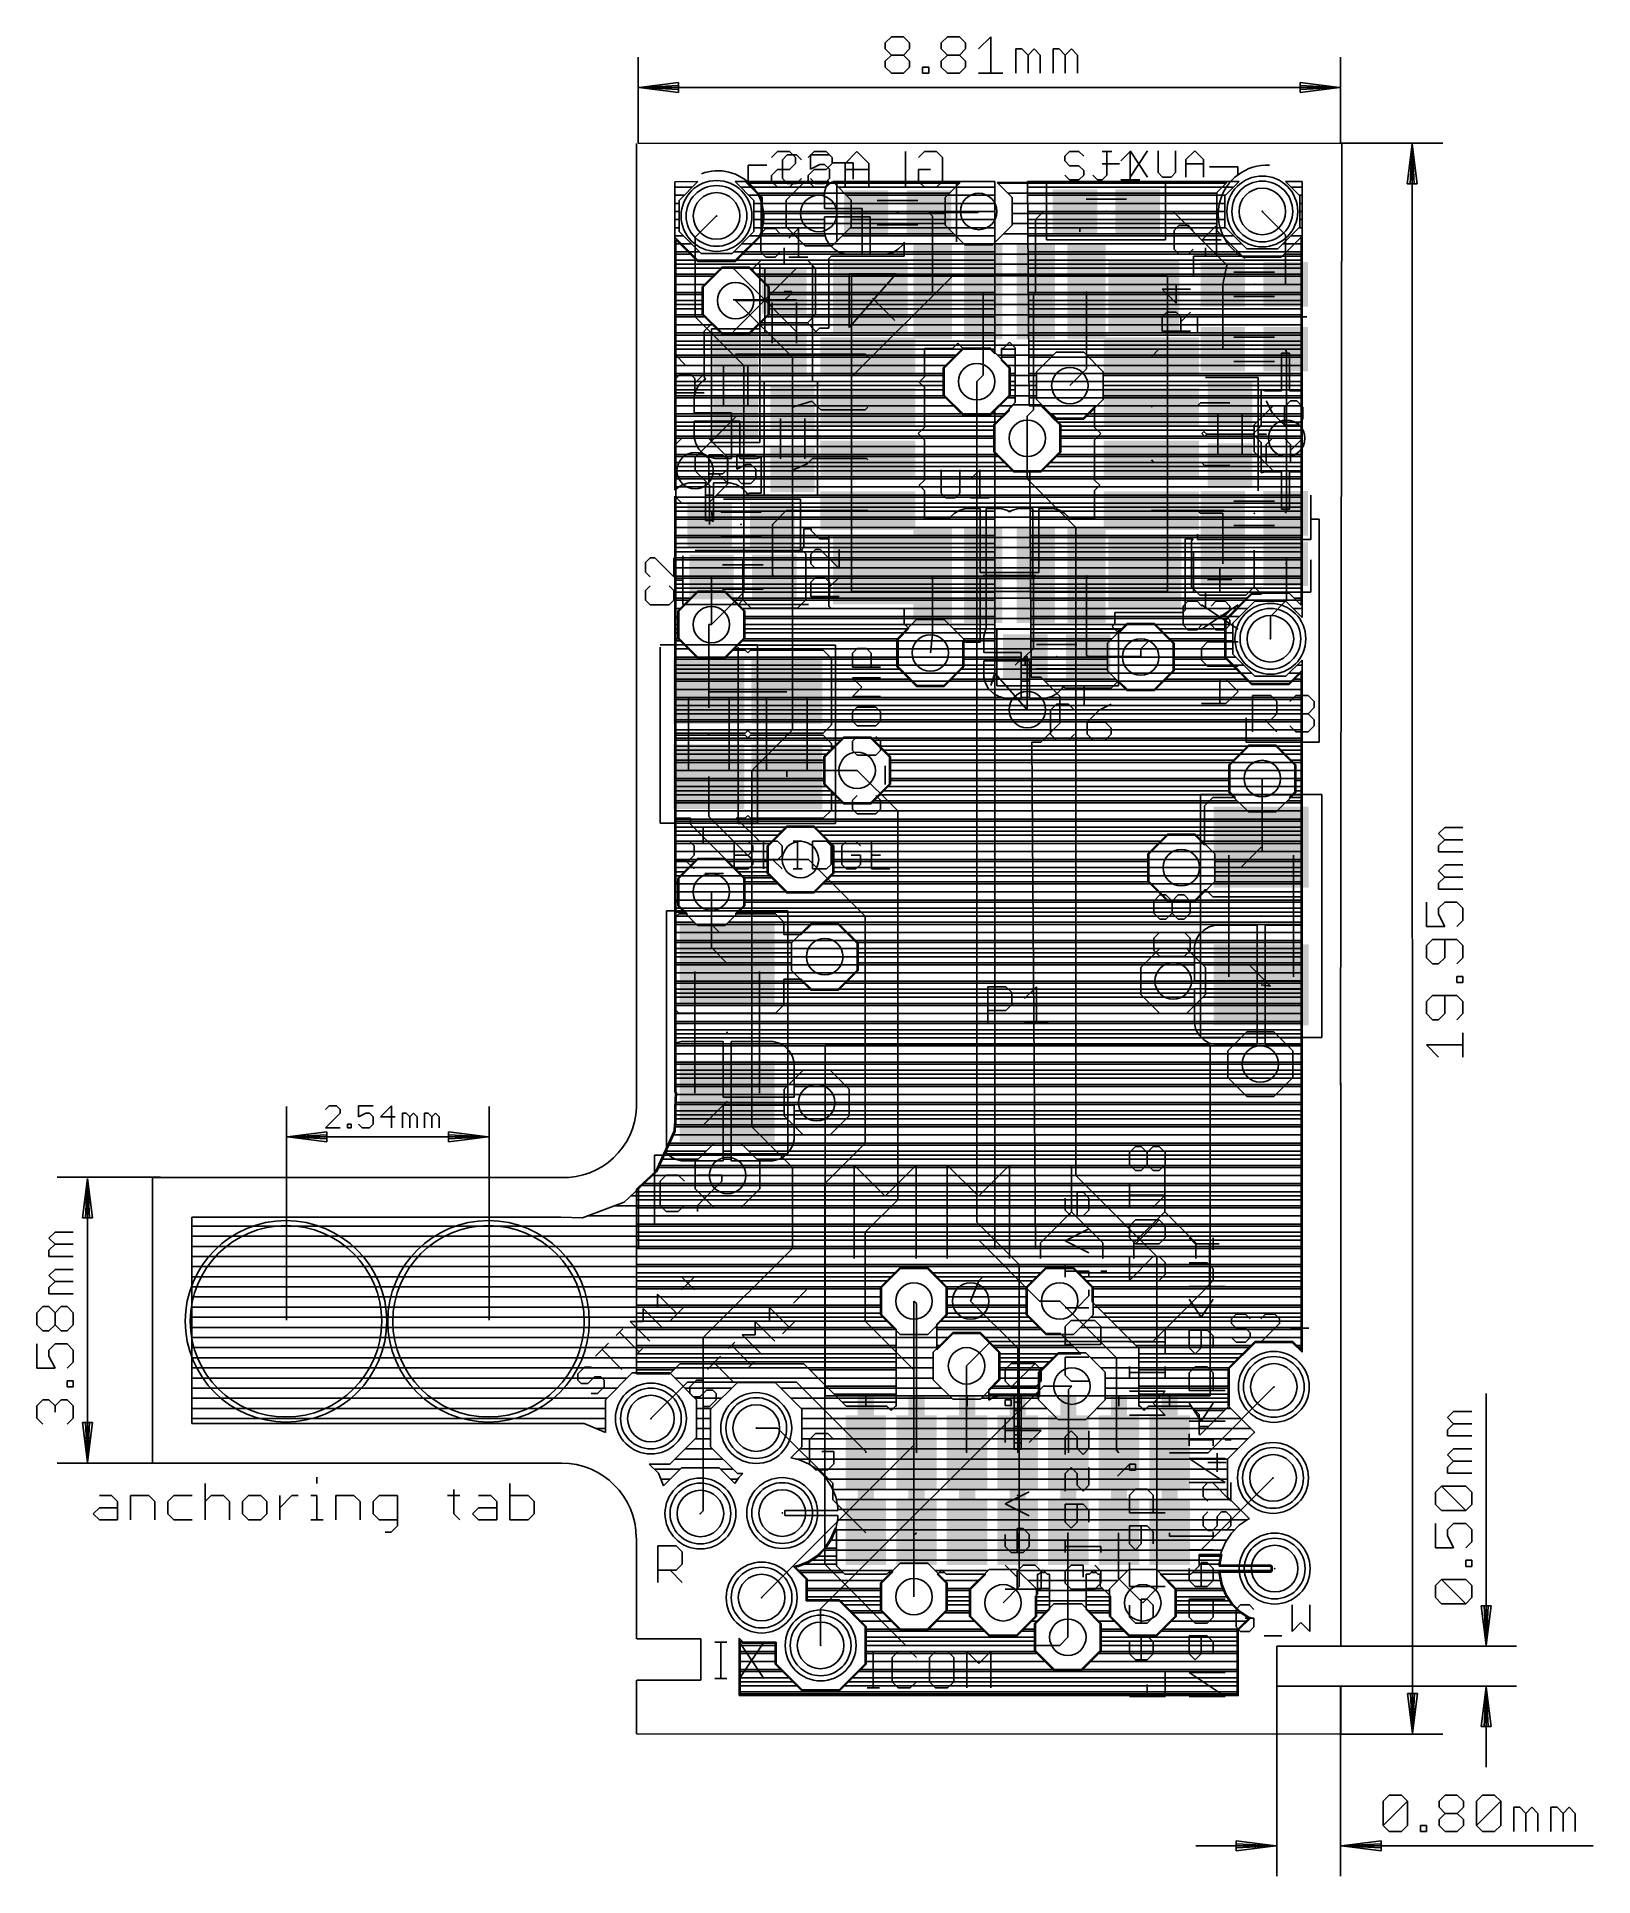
# Model space of a CAD drawing. Extents: x -0.7 to 18.8, y -1.7 to 21.4.
import ezdxf

# ---------------------------------------------------------------- set-up
doc = ezdxf.new("R2010")
doc.units = 0
for name, color, linetype in [('1', 22, 'CONTINUOUS'), ('15', 4, 'CONTINUOUS'), ('16', 175, 'CONTINUOUS'), ('17', 82, 'CONTINUOUS'), ('18', 82, 'CONTINUOUS'), ('2', 190, 'CONTINUOUS'), ('20', 7, 'CONTINUOUS'), ('21', 253, 'CONTINUOUS'), ('22', 253, 'CONTINUOUS'), ('23', 7, 'CONTINUOUS'), ('25', 253, 'CONTINUOUS'), ('26', 253, 'CONTINUOUS'), ('29', 253, 'CONTINUOUS'), ('30', 253, 'CONTINUOUS'), ('41', 22, 'CONTINUOUS'), ('51', 254, 'CONTINUOUS')]:
    doc.layers.add(name, color=color, linetype=linetype)

# ---------------------------------------------------------------- blocks, each defined once
blk = doc.blocks.new('RECT')
blk.add_solid([(-0.5, -0.5), (0.5, -0.5), (-0.5, 0.5), (0.5, 0.5)])
blk = doc.blocks.new('ROUNDP')
blk.add_circle((0, 0), 0.5)
blk = doc.blocks.new('ROUNDV')
blk.add_circle((0, 0), 0.5)

msp = doc.modelspace()

# ---------------------------------------------------------------- linework, layer by layer
at = {"layer": '1'}
for p, q in [((8.147, 19.5763), (9.1951, 19.5764)), ((8.3454, 19.3779), (8.147, 19.5763)), ((8.2161, 19.5072), (9.1594, 19.5072)), ((8.3177, 19.4056), (9.1424, 19.4056)), ((9.1632, 19.5211), (9.1424, 19.4436)), ((9.1424, 19.4436), (9.1424, 19.2384)), ((9.1951, 19.5764), (9.1632, 19.5211)), ((8.3454, 18.9149), (8.3454, 19.3779)), ((8.3454, 19.304), (9.1424, 19.304)), ((8.3454, 19.2024), (9.6123, 19.2024)), ((9.6525, 19.177), (9.0678, 19.177)), ((9.1424, 19.2384), (9.6123, 19.2384)), ((9.6123, 19.2384), (9.6123, 19.1368)), ((9.6631, 19.1876), (9.6525, 19.177)), ((10.4505, 19.1876), (11.0596, 19.1876)), ((10.496, 19.1421), (10.4505, 19.1876)), ((11.0596, 19.1876), (11.0744, 19.2024)), ((11.8872, 19.2024), (11.7856, 19.1008)), ((12.2809, 19.2024), (11.8872, 19.2024)), ((13.5128, 19.2024), (13.0683, 19.2024)), ((13.5128, 19.2024), (14.1859, 18.5293)), ((14.9225, 18.9103), (14.6304, 19.2024)), ((8.3454, 19.1008), (9.1424, 19.1008)), ((8.3454, 18.9992), (9.1424, 18.9992)), ((9.6123, 19.1368), (9.1424, 19.1368)), ((9.1424, 19.1368), (9.1424, 18.9316)), ((9.1424, 18.9316), (9.1632, 18.8541)), ((9.6123, 18.6669), (9.6123, 19.1368)), ((9.6123, 19.1368), (9.7139, 19.1368)), ((9.6123, 19.1008), (9.7139, 19.1008)), ((9.6123, 18.9992), (9.7139, 18.9992)), ((9.7139, 19.1368), (9.7139, 18.6669)), ((10.496, 18.194), (10.496, 19.1421)), ((11.7856, 19.1008), (11.7856, 18.1998)), ((7.2644, 15.7055), (7.2644, 18.8783)), ((7.2644, 18.8783), (7.5551, 18.5876)), ((7.2644, 18.796), (7.3467, 18.796)), ((7.2644, 18.6944), (7.4483, 18.6944)), ((8.0181, 18.5876), (8.3454, 18.9149)), ((8.1249, 18.6944), (9.3179, 18.6944)), ((8.2265, 18.796), (9.1967, 18.796)), ((8.3281, 18.8976), (9.1515, 18.8976)), ((9.1632, 18.8541), (9.2033, 18.7845)), ((9.2033, 18.7845), (9.26, 18.7278)), ((9.26, 18.7278), (9.3296, 18.6877)), ((9.3296, 18.6877), (9.4071, 18.6669)), ((9.6123, 18.8976), (9.7139, 18.8976)), ((9.6123, 18.796), (9.7139, 18.796)), ((9.6123, 18.6944), (9.7139, 18.6944)), ((9.9191, 18.6669), (9.9966, 18.6877)), ((9.9966, 18.6877), (10.0662, 18.7278)), ((10.0083, 18.6944), (10.1404, 18.6944)), ((10.0662, 18.7278), (10.1229, 18.7845)), ((10.1229, 18.7845), (10.1402, 18.8146)), ((10.1295, 18.796), (10.1404, 18.796)), ((10.1402, 18.8146), (10.1471, 18.8078)), ((10.1471, 18.8078), (10.1404, 18.801)), ((10.1404, 18.801), (10.1404, 18.6436)), ((14.9225, 18.9103), (14.9225, 18.288)), ((7.2644, 18.5928), (7.5499, 18.5928)), ((7.2644, 18.4912), (8.2449, 18.4912)), ((7.5551, 18.5876), (8.0181, 18.5876)), ((7.8581, 18.4912), (7.62, 18.2531)), ((8.1947, 18.4912), (7.8581, 18.4912)), ((8.0233, 18.5928), (9.1948, 18.5928)), ((8.2423, 18.4436), (8.1947, 18.4912)), ((8.3465, 18.5928), (8.2423, 18.4886)), ((8.2423, 18.4886), (8.2423, 18.4436)), ((8.9255, 18.5928), (8.3465, 18.5928)), ((9.0297, 18.4886), (8.9255, 18.5928)), ((9.0271, 18.4912), (9.1948, 18.4912)), ((9.0297, 17.9095), (9.0297, 18.4886)), ((9.2246, 18.6436), (9.1948, 18.6138)), ((9.1948, 18.6138), (9.1948, 17.7368)), ((10.1404, 18.6436), (9.2246, 18.6436)), ((9.4071, 18.6669), (9.6123, 18.6669)), ((9.7139, 18.6669), (9.9191, 18.6669)), ((14.1859, 18.5293), (14.1351, 18.288)), ((7.2644, 18.3896), (7.7565, 18.3896)), ((7.2644, 18.288), (7.6549, 18.288)), ((7.62, 18.2531), (7.62, 17.9165)), ((9.0297, 18.3896), (9.1948, 18.3896)), ((9.0297, 18.288), (9.1948, 18.288)), ((14.1351, 18.288), (14.1351, 17.4752)), ((7.2644, 18.1864), (7.62, 18.1864)), ((7.2644, 18.0848), (7.62, 18.0848)), ((8.636, 18.0848), (8.0264, 18.0848)), ((8.7249, 18.1991), (8.636, 18.1991)), ((8.7376, 18.1864), (8.636, 18.0848)), ((8.7249, 18.1991), (8.7376, 18.1864)), ((9.0297, 18.1864), (9.1948, 18.1864)), ((9.0297, 18.0848), (9.1948, 18.0848)), ((11.131, 18.194), (11.131, 17.1508)), ((11.7856, 18.1882), (11.7602, 18.1628)), ((11.7602, 16.7132), (11.7602, 18.1628)), ((11.7856, 18.1998), (11.7914, 18.194)), ((11.7856, 18.1998), (11.7856, 18.1882)), ((12.4264, 18.194), (12.4206, 18.194)), ((12.4264, 17.227), (12.4264, 18.194)), ((7.2644, 17.9832), (7.62, 17.9832)), ((7.2644, 17.8816), (7.6549, 17.8816)), ((7.2644, 17.78), (7.7115, 17.78)), ((7.62, 17.9165), (7.734, 17.8025)), ((7.734, 17.8025), (7.6327, 17.7012)), ((8.3188, 17.8025), (8.3341, 17.8178)), ((8.3312, 17.7901), (8.3188, 17.8025)), ((8.3465, 17.8054), (8.3312, 17.7901)), ((8.3341, 17.8178), (8.3465, 17.8054)), ((8.3465, 17.8054), (8.9255, 17.8054)), ((8.9255, 17.8054), (8.3465, 17.8054)), ((8.9255, 17.8054), (9.0297, 17.9095)), ((9.0297, 17.7012), (8.9255, 17.8054)), ((8.9509, 17.78), (9.1948, 17.78)), ((9.0017, 17.8816), (9.1948, 17.8816)), ((9.0297, 17.9832), (9.1948, 17.9832)), ((7.2644, 17.6784), (7.6327, 17.6784)), ((7.2644, 17.5768), (7.6327, 17.5768)), ((7.6327, 17.7012), (7.6327, 17.1222)), ((9.0762, 17.7368), (9.0297, 17.6903)), ((9.0297, 17.6903), (9.0297, 17.7012)), ((9.1948, 17.7368), (9.0762, 17.7368)), ((10.7474, 17.4828), (10.8135, 17.5489)), ((10.8135, 17.5489), (10.8796, 17.4828)), ((11.3824, 17.4828), (11.4612, 17.5616)), ((11.4612, 17.5616), (11.5316, 17.4912)), ((7.2644, 17.4752), (7.6327, 17.4752)), ((7.2644, 17.3736), (7.6327, 17.3736)), ((8.0264, 17.4117), (8.636, 17.4117)), ((8.636, 17.4117), (9.6527, 17.4117)), ((9.6527, 17.4117), (9.6832, 17.3812)), ((10.3944, 17.1298), (10.3944, 17.4828)), ((10.3944, 17.4828), (10.7474, 17.4828)), ((10.3944, 17.4752), (10.9024, 17.4752)), ((10.3944, 17.3736), (10.7791, 17.3736)), ((10.8807, 17.4752), (10.6426, 17.2371)), ((10.8796, 17.4828), (10.9024, 17.4828)), ((10.9024, 17.4752), (10.8807, 17.4752)), ((10.9024, 17.4828), (10.9024, 17.4752)), ((11.3596, 17.3329), (11.3596, 17.4828)), ((11.3596, 17.4828), (11.3824, 17.4828)), ((11.3596, 17.4752), (11.5316, 17.4752)), ((11.3596, 17.3736), (11.5316, 17.3736)), ((11.4554, 17.2371), (11.3596, 17.3329)), ((11.5316, 17.4912), (11.5316, 16.8079)), ((13.3332, 17.4752), (13.2392, 17.3812)), ((14.1351, 17.4752), (13.3332, 17.4752)), ((14.8717, 16.9545), (14.8717, 17.4244)), ((14.8717, 17.4244), (14.9733, 17.4244)), ((14.8717, 17.3736), (14.9733, 17.3736)), ((14.9225, 17.4752), (14.9352, 17.4371)), ((14.9352, 17.4371), (14.9352, 16.3576)), ((14.9733, 17.4244), (14.9733, 16.9545)), ((7.2644, 17.272), (7.6327, 17.272)), ((7.2644, 17.1704), (7.6327, 17.1704)), ((7.6233, 17.0841), (7.5666, 17.0274)), ((7.6534, 17.1014), (7.6233, 17.0841)), ((7.6327, 17.1222), (7.6534, 17.1014)), ((10.3283, 17.0637), (10.3944, 17.1298)), ((10.3944, 17.272), (10.6775, 17.272)), ((10.3944, 17.1704), (10.6426, 17.1704)), ((10.6426, 17.2371), (10.6426, 16.9005)), ((11.131, 17.1508), (11.049, 17.0688)), ((11.4205, 17.272), (11.5316, 17.272)), ((11.4554, 16.9005), (11.4554, 17.2371)), ((11.4554, 17.1704), (11.5316, 17.1704)), ((12.2174, 17.018), (12.4264, 17.227)), ((14.8717, 17.272), (14.9733, 17.272)), ((14.8717, 17.1704), (14.9733, 17.1704)), ((7.2644, 17.0688), (7.6081, 17.0688)), ((7.2644, 16.9672), (7.5319, 16.9672)), ((7.2644, 16.8656), (7.5057, 16.8656)), ((7.5265, 16.9578), (7.5057, 16.8803)), ((7.5057, 16.8803), (7.5057, 16.6751)), ((7.5666, 17.0274), (7.5265, 16.9578)), ((10.3944, 16.9976), (10.3283, 17.0637)), ((10.3334, 17.0688), (10.6426, 17.0688)), ((10.3944, 16.4947), (10.3944, 16.9976)), ((10.3944, 16.9672), (10.6426, 16.9672)), ((10.3944, 16.8656), (10.6775, 16.8656)), ((10.6426, 16.9005), (10.8807, 16.6624)), ((11.2173, 16.6624), (11.4554, 16.9005)), ((11.4205, 16.8656), (11.5316, 16.8656)), ((11.4554, 17.0688), (11.5316, 17.0688)), ((11.4554, 16.9672), (11.5316, 16.9672)), ((14.6177, 16.5126), (14.6177, 16.9676)), ((14.6177, 16.9676), (14.6665, 16.9545)), ((14.6177, 16.9672), (14.6191, 16.9672)), ((14.6177, 16.8656), (15.1309, 16.8656)), ((14.6665, 16.9545), (14.8717, 16.9545)), ((14.8717, 17.0688), (14.9733, 17.0688)), ((14.8717, 16.9672), (14.9733, 16.9672)), ((14.9733, 16.9545), (15.1309, 16.9545)), ((15.1309, 16.9545), (15.1308, 15.9385)), ((7.2644, 16.764), (7.5057, 16.764)), ((7.2644, 16.6624), (7.9756, 16.6624)), ((7.5057, 16.6751), (7.9756, 16.6751)), ((7.5184, 16.1163), (8.0264, 16.6243)), ((7.9756, 16.6751), (7.9756, 16.5735)), ((8.7398, 16.7471), (8.9831, 16.8233)), ((8.9831, 16.8233), (9.0932, 16.7132)), ((9.0932, 16.7132), (9.6502, 16.7132)), ((9.6502, 16.7132), (9.6832, 16.7462)), ((10.3944, 16.764), (10.7791, 16.764)), ((10.3944, 16.6624), (10.8807, 16.6624)), ((10.8807, 16.6624), (11.2173, 16.6624)), ((11.2173, 16.6624), (11.4141, 16.6624)), ((11.4554, 16.7037), (11.2776, 16.5259)), ((11.3189, 16.764), (11.4877, 16.764)), ((11.5316, 16.8079), (11.4554, 16.7317)), ((11.4554, 16.7317), (11.4554, 16.7037)), ((11.684, 16.637), (11.7602, 16.7132)), ((11.684, 16.3576), (11.684, 16.637)), ((11.9888, 16.6275), (11.9888, 16.6719)), ((11.9888, 16.6719), (12.0491, 16.6116)), ((11.9888, 16.6624), (11.9983, 16.6624)), ((12.0904, 16.5259), (11.9888, 16.6275)), ((12.0491, 16.6116), (12.3857, 16.6116)), ((12.3857, 16.6116), (12.528, 16.7539)), ((12.4365, 16.6624), (12.528, 16.6624)), ((12.528, 16.7539), (12.528, 16.4947)), ((13.257, 16.764), (13.2392, 16.7462)), ((13.8176, 16.764), (13.257, 16.764)), ((13.8557, 16.8021), (13.8176, 16.764)), ((14.224, 16.8021), (13.8557, 16.8021)), ((14.6177, 16.764), (15.1309, 16.764)), ((14.6177, 16.6624), (15.1309, 16.6624)), ((7.2644, 16.5608), (7.5057, 16.5608)), ((7.2644, 16.4592), (7.5057, 16.4592)), ((7.9756, 16.5735), (7.5057, 16.5735)), ((7.5057, 16.5735), (7.5057, 16.3683)), ((7.9756, 16.1036), (7.9756, 16.5735)), ((7.9756, 16.5735), (8.0772, 16.5735)), ((7.9756, 16.5608), (8.0772, 16.5608)), ((7.9756, 16.4592), (8.0772, 16.4592)), ((8.0772, 16.5735), (8.0772, 16.1036)), ((10.3156, 16.416), (10.3944, 16.4947)), ((10.3944, 16.3372), (10.3156, 16.416)), ((10.3588, 16.4592), (11.2776, 16.4592)), ((10.3944, 16.5608), (11.3125, 16.5608)), ((11.2776, 16.5259), (11.2776, 16.1893)), ((12.0555, 16.5608), (12.528, 16.5608)), ((12.0904, 16.1893), (12.0904, 16.5259)), ((12.0904, 16.4592), (12.5636, 16.4592)), ((12.528, 16.4947), (12.6068, 16.416)), ((12.6068, 16.416), (12.528, 16.3372)), ((13.8716, 16.416), (13.8993, 16.4436)), ((13.9069, 16.3808), (13.8716, 16.416)), ((13.8993, 16.4436), (13.9345, 16.4084)), ((13.9345, 16.4084), (13.9069, 16.3808)), ((13.9345, 16.4084), (14.5135, 16.4084)), ((14.5135, 16.4084), (13.9345, 16.4084)), ((14.5135, 16.4084), (14.6177, 16.5126)), ((14.6177, 16.3042), (14.5135, 16.4084)), ((14.5643, 16.4592), (15.1309, 16.4592)), ((14.6177, 16.5608), (15.1309, 16.5608)), ((7.2644, 16.3576), (7.5086, 16.3576)), ((7.2644, 16.256), (7.5465, 16.256)), ((7.2644, 16.1544), (7.6408, 16.1544)), ((7.5057, 16.3683), (7.5265, 16.2907)), ((7.5265, 16.2907), (7.5666, 16.2212)), ((7.5666, 16.2212), (7.6233, 16.1645)), ((7.6233, 16.1645), (7.6928, 16.1244)), ((7.9756, 16.3576), (8.0772, 16.3576)), ((7.9756, 16.256), (8.0772, 16.256)), ((7.9756, 16.1544), (8.0772, 16.1544)), ((10.374, 16.3576), (11.2776, 16.3576)), ((10.3944, 15.8344), (10.3944, 16.3372)), ((10.3944, 16.256), (11.2776, 16.256)), ((10.3944, 16.1544), (11.3125, 16.1544)), ((11.2776, 16.1893), (11.5157, 15.9512)), ((11.8523, 15.9512), (12.0904, 16.1893)), ((12.0555, 16.1544), (12.528, 16.1544)), ((12.0904, 16.3576), (12.5484, 16.3576)), ((12.0904, 16.256), (12.528, 16.256)), ((12.528, 16.3372), (12.528, 15.8344)), ((14.5643, 16.3576), (15.1308, 16.3576)), ((14.6177, 15.9254), (14.6177, 16.3042)), ((14.6177, 16.256), (15.1308, 16.256)), ((14.6177, 16.1544), (15.1308, 16.1544)), ((14.9352, 15.4559), (14.9352, 16.3576)), ((7.2644, 16.0528), (8.3461, 16.0528)), ((7.2644, 15.9512), (8.3461, 15.9512)), ((7.5184, 15.9512), (7.5184, 16.1163)), ((7.6995, 15.7701), (7.5184, 15.9512)), ((7.6928, 16.1244), (7.7704, 16.1036)), ((7.7704, 16.1036), (7.9756, 16.1036)), ((8.0772, 16.1036), (8.2824, 16.1036)), ((8.2824, 16.1036), (8.3461, 16.1207)), ((8.3461, 16.1207), (8.3461, 15.6715)), ((8.7398, 15.9597), (8.9239, 16.0359)), ((8.9239, 16.0359), (8.9916, 16.1036)), ((8.9916, 16.1036), (9.6654, 16.1036)), ((9.6654, 16.1036), (9.6832, 16.0858)), ((10.3944, 16.0528), (11.4141, 16.0528)), ((10.3944, 15.9512), (11.5157, 15.9512)), ((11.5157, 15.9512), (11.8523, 15.9512)), ((11.8523, 15.9512), (12.528, 15.9512)), ((11.9539, 16.0528), (12.528, 16.0528)), ((13.2722, 16.0528), (13.2392, 16.0858)), ((13.8684, 16.0528), (13.2722, 16.0528)), ((13.9065, 16.0147), (13.8684, 16.0528)), ((14.224, 16.0147), (13.9065, 16.0147)), ((14.6177, 16.0528), (15.1308, 16.0528)), ((14.6177, 15.9512), (15.1308, 15.9512)), ((14.6665, 15.9385), (14.6177, 15.9254)), ((14.8717, 15.9385), (14.6665, 15.9385)), ((14.8717, 15.4686), (14.8717, 15.9385)), ((15.1308, 15.9385), (14.9733, 15.9385)), ((14.9733, 15.9385), (14.9733, 15.4686)), ((7.2644, 15.8496), (8.3461, 15.8496)), ((7.2644, 15.748), (7.3145, 15.748)), ((7.2964, 15.7376), (7.2644, 15.7055)), ((7.366, 15.7777), (7.2964, 15.7376)), ((7.4435, 15.7985), (7.366, 15.7777)), ((7.6487, 15.7985), (7.4435, 15.7985)), ((7.6487, 15.3286), (7.6487, 15.7985)), ((7.6487, 15.748), (7.7503, 15.748)), ((7.6995, 15.2778), (7.6995, 15.7701)), ((7.9555, 15.7985), (7.7503, 15.7985)), ((7.7503, 15.7985), (7.7503, 15.3286)), ((8.033, 15.7777), (7.9555, 15.7985)), ((8.1026, 15.7376), (8.033, 15.7777)), ((8.0845, 15.748), (8.3461, 15.748)), ((8.1593, 15.6809), (8.1026, 15.7376)), ((10.3283, 15.7683), (10.3944, 15.8344)), ((10.3944, 15.7022), (10.3283, 15.7683)), ((10.3486, 15.748), (12.5738, 15.748)), ((10.3944, 15.8496), (12.528, 15.8496)), ((10.3944, 15.3492), (10.3944, 15.7022)), ((12.528, 15.8344), (12.5941, 15.7683)), ((12.5941, 15.7683), (12.528, 15.7022)), ((12.528, 15.7022), (12.528, 15.3492)), ((14.8717, 15.8496), (14.9733, 15.8496)), ((14.8717, 15.748), (14.9733, 15.748)), ((7.6487, 15.6464), (7.7503, 15.6464)), ((7.6487, 15.5448), (7.7503, 15.5448)), ((8.1767, 15.6508), (8.1593, 15.6809)), ((8.1974, 15.6715), (8.1767, 15.6508)), ((8.3461, 15.6715), (8.1974, 15.6715)), ((10.3944, 15.6464), (12.528, 15.6464)), ((10.3944, 15.5448), (12.528, 15.5448)), ((10.9131, 15.4762), (10.8356, 15.4554)), ((11.0929, 15.4762), (10.9131, 15.4762)), ((11.0929, 14.6761), (11.0929, 15.4762)), ((11.3489, 15.4762), (11.1691, 15.4762)), ((11.1691, 15.4762), (11.1691, 14.6761)), ((11.4264, 15.4554), (11.3489, 15.4762)), ((11.5735, 15.4762), (11.496, 15.4554)), ((11.7533, 15.4762), (11.5735, 15.4762)), ((11.7533, 14.6761), (11.7533, 15.4762)), ((12.0093, 15.4762), (11.8295, 15.4762)), ((11.8295, 15.4762), (11.8295, 14.6761)), ((12.0868, 15.4554), (12.0093, 15.4762)), ((14.8717, 15.6464), (14.9733, 15.6464)), ((14.8717, 15.5448), (14.9733, 15.5448)), ((14.9733, 15.4686), (14.8717, 15.4686)), ((7.6487, 15.4432), (7.7503, 15.4432)), ((7.6487, 15.3416), (7.7503, 15.3416)), ((7.7503, 15.3286), (7.6487, 15.3286)), ((8.4869, 15.2778), (8.6599, 15.4508)), ((8.4869, 14.6432), (8.4869, 15.2778)), ((8.6599, 15.4508), (9.6832, 15.4508)), ((10.3944, 15.4432), (10.8144, 15.4432)), ((10.7039, 15.3492), (10.3944, 15.3492)), ((10.7093, 15.3586), (10.7039, 15.3492)), ((10.766, 15.4153), (10.7093, 15.3586)), ((10.8356, 15.4554), (10.766, 15.4153)), ((11.0929, 15.4432), (11.1691, 15.4432)), ((11.0929, 15.3416), (11.1691, 15.3416)), ((11.0929, 15.24), (11.1691, 15.24)), ((11.4612, 15.4354), (11.4264, 15.4554)), ((11.4476, 15.4432), (11.4748, 15.4432)), ((11.496, 15.4554), (11.4612, 15.4354)), ((11.7533, 15.4432), (11.8295, 15.4432)), ((11.7533, 15.3416), (11.8295, 15.3416)), ((11.7533, 15.24), (11.8295, 15.24)), ((12.1563, 15.4153), (12.0868, 15.4554)), ((12.108, 15.4432), (12.528, 15.4432)), ((12.2131, 15.3586), (12.1563, 15.4153)), ((12.2185, 15.3492), (12.2131, 15.3586)), ((12.528, 15.3492), (12.2185, 15.3492)), ((13.2468, 15.4432), (13.2392, 15.4508)), ((13.8176, 15.4508), (13.2392, 15.4508)), ((14.1529, 15.4508), (13.8176, 15.4508)), ((13.8506, 15.4178), (13.8176, 15.4508)), ((14.1351, 15.4178), (13.8506, 15.4178)), ((14.1351, 15.4178), (14.1351, 14.7828)), ((14.9225, 15.4178), (14.9352, 15.4559)), ((8.8806, 14.9883), (8.8806, 15.2222)), ((8.8806, 15.2222), (8.972, 15.2222)), ((8.8806, 15.1384), (9.0329, 15.1384)), ((8.8806, 15.0368), (9.1948, 15.0368)), ((8.972, 15.2222), (8.972, 15.1994)), ((8.972, 15.1994), (9.0762, 15.0952)), ((9.0762, 15.0952), (9.1948, 15.0952)), ((9.1948, 15.0952), (9.1948, 14.2538)), ((11.0929, 15.1384), (11.1691, 15.1384)), ((11.0929, 15.0368), (11.1691, 15.0368)), ((11.7533, 15.1384), (11.8295, 15.1384)), ((11.7533, 15.0368), (11.8295, 15.0368)), ((13.6652, 14.203), (13.6652, 15.0952)), ((13.6652, 15.0952), (13.7643, 15.0952)), ((13.6652, 15.0368), (13.7414, 15.0368)), ((13.7643, 15.0952), (13.7414, 15.0723)), ((13.7414, 15.0723), (13.7414, 14.4933)), ((8.1172, 14.3297), (8.1172, 14.8327)), ((8.1172, 14.8327), (8.1172, 14.8327)), ((8.1172, 14.8327), (8.1172, 14.3297)), ((8.8528, 14.9605), (8.8806, 14.9883)), ((8.9046, 14.9087), (8.8528, 14.9605)), ((8.8781, 14.9352), (9.1948, 14.9352)), ((8.9046, 14.3297), (8.9046, 14.9087)), ((8.9046, 14.8336), (9.1948, 14.8336)), ((11.0929, 14.9352), (11.1691, 14.9352)), ((11.0929, 14.8336), (11.1691, 14.8336)), ((11.7533, 14.9352), (11.8295, 14.9352)), ((11.7533, 14.8336), (11.8295, 14.8336)), ((13.6652, 14.9352), (13.7414, 14.9352)), ((13.6652, 14.8336), (13.7414, 14.8336)), ((14.5288, 14.4933), (14.5288, 14.9526)), ((14.5288, 14.9526), (14.5288, 14.9526)), ((14.5288, 14.9526), (14.5288, 14.4933)), ((14.5288, 14.9352), (14.5288, 14.9352)), ((14.5288, 14.8336), (14.5288, 14.8336)), ((14.9352, 14.7955), (14.9225, 14.7828)), ((14.9352, 14.8463), (14.9352, 14.7955)), ((14.9352, 14.7955), (14.9352, 14.3256)), ((7.7216, 14.6173), (7.7235, 14.6192)), ((7.7216, 14.0208), (7.7216, 14.6173)), ((8.1172, 14.732), (8.1172, 14.732)), ((8.1172, 14.6304), (8.1172, 14.6304)), ((8.5109, 14.6192), (8.4869, 14.6432)), ((8.9046, 14.732), (9.1948, 14.732)), ((8.9046, 14.6304), (9.1948, 14.6304)), ((10.496, 13.8956), (10.496, 14.638)), ((11.0929, 14.732), (11.1691, 14.732)), ((11.1691, 14.6761), (11.0929, 14.6761)), ((11.0929, 13.7998), (11.0929, 14.5999)), ((11.0929, 14.5999), (11.1691, 14.5999)), ((11.7914, 14.638), (11.131, 14.638)), ((11.1691, 14.5999), (11.1691, 14.6761)), ((11.1691, 14.6761), (11.7533, 14.6761)), ((11.1691, 14.6304), (11.7533, 14.6304)), ((11.1691, 14.5999), (11.1691, 13.9703)), ((11.3088, 14.5999), (11.1691, 14.5999)), ((11.7533, 14.5999), (11.3088, 14.5999)), ((11.7533, 14.732), (11.8295, 14.732)), ((11.7533, 14.6761), (11.7533, 14.5999)), ((11.8295, 14.6761), (11.7533, 14.6761)), ((11.7602, 14.6068), (11.7914, 14.638)), ((11.7602, 13.7205), (11.7602, 14.6068)), ((11.7914, 14.638), (11.7912, 14.6378)), ((12.4463, 14.6181), (12.4264, 14.638)), ((12.4264, 13.6391), (12.4264, 14.638)), ((13.6652, 14.732), (13.7414, 14.732)), ((13.6652, 14.6304), (13.7414, 14.6304)), ((14.5288, 14.732), (14.5288, 14.732)), ((14.5288, 14.6304), (14.5288, 14.6304)), ((8.0523, 14.2648), (8.1172, 14.3297)), ((8.1131, 14.3256), (8.1212, 14.3256)), ((8.1172, 14.5288), (8.1172, 14.5288)), ((8.1172, 14.4272), (8.1172, 14.4272)), ((8.1172, 14.3297), (8.2214, 14.2255)), ((8.8004, 14.2255), (8.9046, 14.3297)), ((8.9005, 14.3256), (9.1948, 14.3256)), ((8.9046, 14.5288), (9.1948, 14.5288)), ((8.9046, 14.4272), (9.1948, 14.4272)), ((11.0929, 14.5288), (11.1691, 14.5288)), ((11.0929, 14.4272), (11.1691, 14.4272)), ((11.0929, 14.3256), (11.1691, 14.3256)), ((13.6652, 14.5288), (13.7414, 14.5288)), ((13.6652, 14.4272), (13.8075, 14.4272)), ((13.6652, 14.3256), (14.4243, 14.3256)), ((13.7414, 14.4933), (13.8456, 14.3891)), ((13.8456, 14.3891), (14.4246, 14.3891)), ((14.5005, 14.4018), (14.1732, 14.0745)), ((14.4246, 14.3891), (14.5288, 14.4933)), ((14.4627, 14.4272), (14.5949, 14.4272)), ((14.6203, 14.4018), (14.5005, 14.4018)), ((14.5288, 14.5288), (14.5288, 14.5288)), ((14.5288, 14.4933), (14.6203, 14.4018)), ((14.9352, 14.3256), (14.732, 14.1224)), ((8.128, 14.1891), (8.0523, 14.2648)), ((8.0931, 14.224), (9.2246, 14.224)), ((8.128, 13.8525), (8.128, 14.1891)), ((8.128, 14.1224), (10.1404, 14.1224)), ((8.2214, 14.2255), (8.8004, 14.2255)), ((9.1948, 14.2538), (9.2246, 14.224)), ((9.2246, 14.224), (10.1404, 14.224)), ((10.1404, 14.224), (10.1404, 14.031)), ((11.0929, 14.224), (11.1691, 14.224)), ((11.0929, 14.1224), (11.1691, 14.1224)), ((12.782, 14.031), (12.782, 14.1732)), ((12.782, 14.1732), (13.6354, 14.1732)), ((12.782, 14.1224), (14.2211, 14.1224)), ((13.6354, 14.1732), (13.6652, 14.203)), ((13.6652, 14.224), (14.3227, 14.224)), ((14.1732, 14.0745), (14.1732, 13.6115)), ((14.732, 14.1224), (14.732, 13.843)), ((7.7216, 14.0208), (7.6893, 14.0208)), ((7.6893, 14.0208), (7.6893, 13.1811)), ((7.9773, 13.7018), (8.128, 13.8525)), ((8.128, 14.0208), (10.1506, 14.0208)), ((8.128, 13.9192), (10.1481, 13.9192)), ((10.2001, 13.9712), (10.0624, 13.8335)), ((10.1404, 14.031), (10.2001, 13.9712)), ((10.4688, 13.6652), (10.496, 13.8956)), ((11.0929, 14.0208), (11.1691, 14.0208)), ((11.0929, 13.9192), (11.15, 13.9192)), ((11.159, 13.9527), (11.1382, 13.8752)), ((11.1382, 13.8752), (11.1382, 13.67)), ((11.1691, 13.9703), (11.159, 13.9527)), ((12.7499, 13.9988), (12.782, 14.031)), ((12.833, 13.9157), (12.7499, 13.9988)), ((12.7718, 14.0208), (14.1732, 14.0208)), ((12.8295, 13.9192), (12.8365, 13.9192)), ((12.9381, 14.0208), (12.833, 13.9157)), ((13.2747, 14.0208), (12.9381, 14.0208)), ((13.5128, 13.7827), (13.2747, 14.0208)), ((13.3763, 13.9192), (14.1732, 13.9192)), ((8.1439, 13.7018), (7.9773, 13.7018)), ((7.9915, 13.716), (10.0624, 13.716)), ((8.0931, 13.8176), (10.0624, 13.8176)), ((8.1799, 13.6658), (8.1439, 13.7018)), ((8.2138, 13.6996), (8.1799, 13.6658)), ((9.123, 13.6996), (8.2138, 13.6996)), ((9.2272, 13.5954), (9.123, 13.6996)), ((9.2082, 13.6144), (10.0624, 13.6144)), ((10.0624, 13.8335), (10.0624, 13.4969)), ((10.8752, 13.4969), (10.8752, 13.81)), ((10.8752, 13.81), (10.9131, 13.7998)), ((10.8752, 13.716), (11.1382, 13.716)), ((10.8752, 13.6144), (11.6081, 13.6144)), ((10.9131, 13.7998), (11.0929, 13.7998)), ((11.0929, 13.8176), (11.1382, 13.8176)), ((11.1382, 13.67), (11.6081, 13.67)), ((11.6081, 13.67), (11.6081, 13.5684)), ((11.6129, 13.5636), (11.6589, 13.6192)), ((11.6586, 13.5173), (11.6589, 13.6192)), ((11.6589, 13.6192), (11.7602, 13.7205)), ((11.684, 13.6192), (11.6589, 13.6192)), ((11.684, 12.954), (11.684, 13.6192)), ((12.4264, 13.6391), (12.4463, 13.6192)), ((12.4463, 13.6192), (13.1016, 13.6192)), ((13.1016, 13.6192), (13.1064, 13.6144)), ((13.4779, 13.8176), (14.1732, 13.8176)), ((13.5128, 13.4461), (13.5128, 13.7827)), ((13.5128, 13.716), (14.1732, 13.716)), ((13.5128, 13.6144), (14.1732, 13.6144)), ((14.1732, 13.6115), (14.5005, 13.2842)), ((9.2272, 12.7623), (9.2272, 13.5954)), ((9.2272, 13.5128), (10.0624, 13.5128)), ((9.2272, 13.4112), (10.1481, 13.4112)), ((10.0624, 13.4969), (10.3005, 13.2588)), ((10.6371, 13.2588), (10.8752, 13.4969)), ((10.7895, 13.4112), (11.1382, 13.4112)), ((10.8752, 13.5128), (11.1382, 13.5128)), ((11.6081, 13.5684), (11.1382, 13.5684)), ((11.1382, 13.5684), (11.1382, 13.3632)), ((11.5824, 13.5636), (11.5316, 13.5128)), ((11.6129, 13.5636), (11.5824, 13.5636)), ((11.6081, 13.0985), (11.6081, 13.5684)), ((11.6081, 13.5684), (11.7097, 13.5684)), ((11.6081, 13.5128), (11.7097, 13.5128)), ((11.6081, 13.4112), (11.7097, 13.4112)), ((11.7097, 13.5684), (11.7097, 13.0985)), ((13.2747, 13.208), (13.5128, 13.4461)), ((13.4779, 13.4112), (14.3735, 13.4112)), ((13.5128, 13.5128), (14.2719, 13.5128)), ((14.9635, 13.2842), (15.1306, 13.4513)), ((15.0905, 13.4112), (15.1306, 13.4112)), ((15.1306, 13.4513), (15.1304, 11.8515)), ((7.6893, 13.1811), (7.6915, 12.9757)), ((7.6893, 13.1789), (7.6893, 13.1811)), ((8.6684, 13.1789), (7.6893, 13.1789)), ((9.2272, 13.3096), (10.2497, 13.3096)), ((9.2272, 13.208), (11.2072, 13.208)), ((10.3005, 13.2588), (10.6371, 13.2588)), ((10.6879, 13.3096), (11.1526, 13.3096)), ((11.1382, 13.3632), (11.159, 13.2857)), ((11.159, 13.2857), (11.1991, 13.2161)), ((11.1991, 13.2161), (11.2558, 13.1594)), ((11.2558, 13.1594), (11.3254, 13.1193)), ((11.6081, 13.3096), (11.7097, 13.3096)), ((11.6081, 13.208), (11.7097, 13.208)), ((11.9924, 13.1193), (12.062, 13.1594)), ((12.062, 13.1594), (12.1187, 13.2161)), ((12.1105, 13.208), (12.9381, 13.208)), ((12.1187, 13.2161), (12.1361, 13.2462)), ((12.1361, 13.2462), (12.1568, 13.2255)), ((12.1568, 13.2255), (12.7358, 13.2255)), ((12.7358, 13.2255), (12.8282, 13.3179)), ((12.8199, 13.3096), (12.8365, 13.3096)), ((12.8282, 13.3179), (12.9381, 13.208)), ((12.9381, 13.208), (13.2747, 13.208)), ((13.2747, 13.208), (15.1305, 13.208)), ((13.3763, 13.3096), (14.4751, 13.3096)), ((14.5005, 13.2842), (14.9635, 13.2842)), ((14.9889, 13.3096), (15.1305, 13.3096)), ((9.2272, 13.1064), (11.3734, 13.1064)), ((9.2272, 13.0048), (15.1305, 13.0048)), ((11.3254, 13.1193), (11.4029, 13.0985)), ((11.4029, 13.0985), (11.6081, 13.0985)), ((11.6081, 13.1064), (11.7097, 13.1064)), ((11.7097, 13.0985), (11.9149, 13.0985)), ((11.9149, 13.0985), (11.9924, 13.1193)), ((11.9444, 13.1064), (15.1305, 13.1064)), ((8.1439, 12.6604), (8.1777, 12.6942)), ((8.1777, 12.6942), (8.2138, 12.6582)), ((9.123, 12.6582), (9.2272, 12.7623)), ((9.1649, 12.7), (15.1305, 12.7)), ((9.2272, 12.9032), (15.1305, 12.9032)), ((9.2272, 12.8016), (15.1305, 12.8016)), ((7.2644, 12.635), (7.2644, 12.6604)), ((7.2644, 12.6604), (8.1439, 12.6604)), ((8.1439, 12.635), (7.2644, 12.635)), ((8.1799, 12.599), (8.1439, 12.635)), ((8.2138, 12.6328), (8.1799, 12.599)), ((8.2138, 12.6582), (9.123, 12.6582)), ((9.123, 12.6328), (8.2138, 12.6328)), ((9.2272, 12.5286), (9.123, 12.6328)), ((9.1574, 12.5984), (15.1305, 12.5984)), ((9.3821, 12.5984), (9.2272, 12.4435)), ((9.2272, 12.4435), (9.2272, 12.5286)), ((9.2272, 12.4968), (9.2805, 12.4968)), ((9.7187, 12.5984), (9.3821, 12.5984)), ((9.9568, 12.3603), (9.7187, 12.5984)), ((9.8203, 12.4968), (15.1305, 12.4968)), ((14.4621, 12.4968), (14.224, 12.2587)), ((14.7987, 12.4968), (14.4621, 12.4968)), ((15.0368, 12.2587), (14.7987, 12.4968)), ((9.9219, 12.3952), (14.3605, 12.3952)), ((9.9568, 12.0237), (9.9568, 12.3603)), ((9.9568, 12.2936), (14.2589, 12.2936)), ((14.224, 12.2587), (14.224, 11.9221)), ((14.9003, 12.3952), (15.1305, 12.3952)), ((15.0019, 12.2936), (15.1304, 12.2936)), ((15.0368, 11.9221), (15.0368, 12.2587)), ((7.6893, 12.1143), (7.6893, 11.6147)), ((9.5504, 12.192), (8.6684, 12.192)), ((8.6684, 12.192), (8.6684, 12.1121)), ((9.7187, 11.7856), (9.9568, 12.0237)), ((9.9568, 12.192), (14.224, 12.192)), ((9.9568, 12.0904), (14.224, 12.0904)), ((14.6304, 12.0904), (14.6304, 11.176)), ((15.0368, 12.192), (15.1304, 12.192)), ((15.0368, 12.0904), (15.1304, 12.0904)), ((9.2272, 11.6955), (9.2272, 11.9405)), ((9.2272, 11.9405), (9.3821, 11.7856)), ((9.2272, 11.8872), (9.2805, 11.8872)), ((9.2272, 11.7856), (9.3821, 11.7856)), ((9.3821, 11.7856), (9.7187, 11.7856)), ((9.7187, 11.7856), (13.9435, 11.7856)), ((9.8203, 11.8872), (14.2589, 11.8872)), ((9.9219, 11.9888), (14.224, 11.9888)), ((14.0094, 11.8515), (13.9052, 11.7473)), ((14.2946, 11.8515), (14.0094, 11.8515)), ((14.224, 11.9221), (14.2946, 11.8515)), ((14.9662, 11.8515), (15.0368, 11.9221)), ((15.1304, 11.8515), (14.9662, 11.8515)), ((15.0019, 11.8872), (15.1304, 11.8872)), ((15.0368, 11.9888), (15.1304, 11.9888)), ((7.2644, 10.3449), (7.2644, 11.5936)), ((7.2644, 11.5936), (7.4607, 11.5936)), ((7.2644, 11.5824), (7.4607, 11.5824)), ((7.4607, 11.5936), (7.4607, 11.52)), ((7.6893, 11.6147), (8.2296, 11.0744)), ((8.3243, 11.303), (8.0337, 11.5936)), ((8.0337, 11.5936), (8.1439, 11.5936)), ((8.0449, 11.5824), (13.9052, 11.5824)), ((8.1439, 11.5936), (8.1777, 11.6274)), ((8.1777, 11.6274), (8.2138, 11.5914)), ((8.2138, 11.5914), (9.123, 11.5914)), ((9.123, 11.5914), (9.2272, 11.6955)), ((9.2157, 11.684), (13.9052, 11.684)), ((13.9052, 11.7473), (13.9052, 11.2567)), ((7.2644, 11.4808), (7.4999, 11.4808)), ((7.2644, 11.3792), (7.6015, 11.3792)), ((7.4607, 11.52), (8.001, 10.9797)), ((8.1465, 11.4808), (13.9052, 11.4808)), ((8.2481, 11.3792), (8.5693, 11.3792)), ((8.6709, 11.4808), (8.4931, 11.303)), ((9.0075, 11.4808), (8.6709, 11.4808)), ((9.2456, 11.2427), (9.0075, 11.4808)), ((9.1091, 11.3792), (13.9052, 11.3792)), ((13.4461, 11.3792), (13.208, 11.1411)), ((13.7827, 11.3792), (13.4461, 11.3792)), ((13.9052, 11.2567), (13.7827, 11.3792)), ((7.2644, 11.2776), (7.7031, 11.2776)), ((7.2644, 11.176), (7.8047, 11.176)), ((7.2644, 11.0744), (7.9063, 11.0744)), ((7.5533, 11.0744), (7.3152, 10.8363)), ((7.8899, 11.0744), (7.5533, 11.0744)), ((8.128, 10.8363), (7.8899, 11.0744)), ((8.2296, 11.0744), (8.8392, 11.0744)), ((8.4931, 11.303), (8.3243, 11.303)), ((9.2107, 11.2776), (13.3445, 11.2776)), ((9.2456, 10.9061), (9.2456, 11.2427)), ((9.2456, 11.176), (13.2429, 11.176)), ((9.2456, 11.0744), (13.208, 11.0744)), ((13.208, 11.1411), (13.208, 10.8045)), ((13.8843, 11.2776), (13.9052, 11.2776)), ((14.6164, 11.2292), (14.36, 10.9728)), ((7.2644, 10.9728), (7.4517, 10.9728)), ((7.2644, 10.8712), (7.3501, 10.8712)), ((7.9915, 10.9728), (8.0079, 10.9728)), ((8.001, 10.9797), (8.1349, 10.8458)), ((8.0931, 10.8712), (8.1095, 10.8712)), ((8.1349, 10.8458), (8.4931, 10.8458)), ((8.4931, 10.8458), (8.6709, 10.668)), ((9.0075, 10.668), (9.2456, 10.9061)), ((9.2107, 10.8712), (13.208, 10.8712)), ((9.2456, 10.9728), (13.208, 10.9728)), ((13.6144, 10.9728), (14.36, 10.9728)), ((7.2644, 10.7696), (7.3152, 10.7696)), ((7.2644, 10.668), (7.3152, 10.668)), ((7.3152, 10.8363), (7.3152, 10.4997)), ((7.7216, 9.9696), (7.7216, 10.668)), ((8.128, 10.4997), (8.128, 10.8363)), ((8.128, 10.7696), (8.5693, 10.7696)), ((8.128, 10.668), (8.6709, 10.668)), ((8.6709, 10.668), (9.0075, 10.668)), ((9.0075, 10.668), (13.3445, 10.668)), ((9.1091, 10.7696), (13.2429, 10.7696)), ((13.208, 10.8045), (13.4461, 10.5664)), ((13.7827, 10.5664), (13.9097, 10.6934)), ((13.8843, 10.668), (13.9482, 10.668)), ((13.9097, 10.6934), (13.9229, 10.6934)), ((13.9229, 10.6934), (14.0094, 10.6069)), ((7.2644, 10.5664), (7.3152, 10.5664)), ((7.2644, 10.4648), (7.3501, 10.4648)), ((7.313, 10.3935), (7.2644, 10.3449)), ((7.4214, 10.3935), (7.313, 10.3935)), ((7.3152, 10.4997), (7.4214, 10.3935)), ((8.0218, 10.3935), (8.128, 10.4997)), ((8.527, 10.3935), (8.0218, 10.3935)), ((8.0931, 10.4648), (15.1303, 10.4648)), ((8.128, 10.5664), (13.4461, 10.5664)), ((8.6312, 10.2893), (8.527, 10.3935)), ((13.4461, 10.5664), (13.7827, 10.5664)), ((13.7827, 10.5664), (15.1303, 10.5664)), ((14.0094, 10.6069), (15.1303, 10.6069)), ((15.1303, 10.6069), (15.1302, 10.2513)), ((7.2644, 10.3632), (7.2827, 10.3632)), ((8.5573, 10.3632), (15.1303, 10.3632)), ((8.6312, 10.1346), (8.6312, 10.2893)), ((8.6312, 10.2616), (15.1302, 10.2616)), ((8.6312, 10.16), (8.8741, 10.16)), ((8.9757, 10.2616), (8.8487, 10.1346)), ((9.3123, 10.2616), (8.9757, 10.2616)), ((9.5504, 10.0235), (9.3123, 10.2616)), ((9.4139, 10.16), (13.8655, 10.16)), ((13.8958, 10.1904), (13.8391, 10.1337)), ((13.9654, 10.2305), (13.8958, 10.1904)), ((14.0429, 10.2513), (13.9654, 10.2305)), ((14.5656, 10.2513), (14.0429, 10.2513)), ((14.5656, 9.5528), (14.5656, 10.2513)), ((14.5656, 10.16), (14.6672, 10.16)), ((15.1302, 10.2513), (14.6672, 10.2513)), ((14.6672, 10.2513), (14.6672, 9.5528)), ((7.92, 9.7712), (7.7216, 9.9696)), ((8.8487, 10.1346), (8.6312, 10.1346)), ((9.5155, 10.0584), (13.7974, 10.0584)), ((9.5504, 9.6869), (9.5504, 10.0235)), ((9.5504, 9.9568), (13.7782, 9.9568)), ((13.799, 10.0641), (13.7782, 9.9866)), ((13.7782, 9.9866), (13.7782, 9.5528)), ((13.8391, 10.1337), (13.799, 10.0641)), ((14.5656, 10.0584), (14.6672, 10.0584)), ((14.5656, 9.9568), (14.6672, 9.9568)), ((9.144, 9.8552), (7.9248, 9.8552)), ((9.5504, 9.8552), (13.7782, 9.8552)), ((9.5504, 9.7536), (13.7782, 9.7536)), ((14.732, 9.488), (14.4664, 9.7536)), ((14.5656, 9.8552), (14.6672, 9.8552)), ((14.5656, 9.7536), (14.6672, 9.7536)), ((8.6312, 9.253), (8.6312, 9.5758)), ((8.6312, 9.5758), (8.8487, 9.5758)), ((8.6312, 9.5504), (8.8741, 9.5504)), ((8.8487, 9.5758), (8.9757, 9.4488)), ((9.3123, 9.4488), (9.5504, 9.6869)), ((9.4139, 9.5504), (14.5656, 9.5504)), ((9.5155, 9.652), (13.7782, 9.652)), ((13.7782, 9.5528), (14.5656, 9.5528)), ((14.5656, 9.652), (14.6672, 9.652)), ((14.6672, 9.5528), (14.5656, 9.5528)), ((14.5656, 9.5528), (14.5656, 9.4512)), ((14.6164, 9.502), (14.732, 9.488)), ((14.6672, 9.4512), (14.6672, 9.5528)), ((14.6672, 9.5528), (15.1302, 9.5528)), ((14.6672, 9.5504), (15.1302, 9.5504)), ((15.1302, 9.5528), (15.1302, 9.4512)), ((8.527, 9.1489), (8.6312, 9.253)), ((8.6237, 9.2456), (13.7782, 9.2456)), ((8.6312, 9.4488), (8.9757, 9.4488)), ((8.6312, 9.3472), (13.7782, 9.3472)), ((8.9757, 9.4488), (9.3123, 9.4488)), ((9.3123, 9.4488), (13.7782, 9.4488)), ((14.5656, 9.4512), (13.7782, 9.4512)), ((13.7782, 9.4512), (13.7782, 9.0174)), ((14.5656, 8.7527), (14.5656, 9.4512)), ((14.5656, 9.4512), (14.6672, 9.4512)), ((14.5656, 9.4488), (14.6672, 9.4488)), ((14.5656, 9.3472), (14.6672, 9.3472)), ((14.5656, 9.2456), (14.6672, 9.2456)), ((14.6672, 9.4512), (14.6672, 8.7527)), ((15.1302, 9.4512), (14.6672, 9.4512)), ((7.2644, 8.7699), (7.2644, 9.1975)), ((7.2644, 9.1975), (7.313, 9.1489)), ((7.2644, 9.144), (13.7782, 9.144)), ((7.2644, 9.0424), (13.7782, 9.0424)), ((7.313, 9.1489), (8.527, 9.1489)), ((13.7782, 9.0174), (13.799, 8.9398)), ((14.5656, 9.144), (14.6672, 9.144)), ((14.5656, 9.0424), (14.6672, 9.0424)), ((7.2644, 8.9408), (13.7987, 8.9408)), ((7.2644, 8.8392), (13.8702, 8.8392)), ((7.269, 8.7725), (7.2644, 8.7699)), ((7.3465, 8.7933), (7.269, 8.7725)), ((7.8692, 8.7933), (7.3465, 8.7933)), ((7.8692, 8.0948), (7.8692, 8.7933)), ((8.4935, 8.7933), (7.9708, 8.7933)), ((7.9708, 8.7933), (7.9708, 8.0948)), ((8.571, 8.7725), (8.4935, 8.7933)), ((8.6406, 8.7324), (8.571, 8.7725)), ((13.799, 8.9398), (13.8391, 8.8703)), ((13.8391, 8.8703), (13.8958, 8.8136)), ((13.8958, 8.8136), (13.9654, 8.7735)), ((13.9654, 8.7735), (14.0429, 8.7527)), ((14.5656, 8.9408), (14.6672, 8.9408)), ((14.5656, 8.8392), (14.6672, 8.8392)), ((7.8692, 8.7376), (7.9708, 8.7376)), ((7.8692, 8.636), (7.9708, 8.636)), ((8.6315, 8.7376), (15.1301, 8.7376)), ((8.6973, 8.6757), (8.6406, 8.7324)), ((8.7374, 8.6061), (8.6973, 8.6757)), ((8.7202, 8.636), (15.1301, 8.636)), ((8.7582, 8.5286), (8.7374, 8.6061)), ((14.0429, 8.7527), (14.5656, 8.7527)), ((14.6672, 8.7527), (15.1301, 8.7527)), ((15.1301, 8.7527), (15.13, 8.0455)), ((7.8692, 8.5344), (7.9708, 8.5344)), ((7.8692, 8.4328), (7.9708, 8.4328)), ((7.8692, 8.3312), (7.9708, 8.3312)), ((8.7567, 8.5344), (15.1301, 8.5344)), ((8.7582, 8.0948), (8.7582, 8.5286)), ((8.7582, 8.4328), (15.1301, 8.4328)), ((8.7582, 8.3312), (15.1301, 8.3312)), ((7.8692, 8.2296), (7.9708, 8.2296)), ((7.8692, 8.128), (7.9708, 8.128)), ((7.9708, 8.0948), (7.8692, 8.0948)), ((7.9708, 7.9932), (7.9708, 8.0948)), ((7.9708, 8.0948), (8.7582, 8.0948)), ((8.7582, 8.2296), (15.13, 8.2296)), ((8.7582, 8.128), (15.13, 8.128)), ((7.92, 8.044), (7.62, 7.744)), ((7.8692, 7.2947), (7.8692, 7.9932)), ((7.8692, 7.9932), (7.9708, 7.9932)), ((7.8692, 7.9248), (7.9708, 7.9248)), ((7.9708, 8.0264), (15.1312, 8.0264)), ((7.9708, 7.9932), (7.9708, 7.2947)), ((8.7582, 7.9932), (7.9708, 7.9932)), ((8.7582, 7.5594), (8.7582, 7.9932)), ((8.7582, 7.9248), (15.1312, 7.9248)), ((15.13, 8.0455), (15.1312, 8.0443)), ((15.1312, 8.0443), (15.1311, 4.8948)), ((7.8692, 7.8232), (7.9708, 7.8232)), ((7.8692, 7.7216), (7.9708, 7.7216)), ((7.8692, 7.62), (7.9708, 7.62)), ((8.7582, 7.8232), (15.1312, 7.8232)), ((8.7582, 7.7216), (15.1312, 7.7216)), ((8.7582, 7.62), (15.1312, 7.62)), ((7.0258, 7.1681), (7.1394, 7.4181)), ((7.1388, 7.4168), (7.1401, 7.4168)), ((7.1394, 7.4181), (7.1427, 7.4123)), ((7.1427, 7.4123), (7.1994, 7.3556)), ((7.8692, 7.5184), (7.9708, 7.5184)), ((7.8692, 7.4168), (7.9708, 7.4168)), ((8.6406, 7.3556), (8.6973, 7.4123)), ((8.6973, 7.4123), (8.7374, 7.4819)), ((8.6999, 7.4168), (15.1312, 7.4168)), ((8.7374, 7.4819), (8.7582, 7.5594)), ((8.7472, 7.5184), (15.1312, 7.5184)), ((6.7818, 6.9399), (7.0258, 7.1681)), ((7.0258, 7.1681), (7.0258, 7.1681)), ((7.0465, 7.2136), (15.1312, 7.2136)), ((7.0926, 7.3152), (7.27, 7.3152)), ((7.1994, 7.3556), (7.269, 7.3155)), ((7.269, 7.3155), (7.3465, 7.2947)), ((7.3465, 7.2947), (7.8692, 7.2947)), ((7.8692, 7.3152), (7.9708, 7.3152)), ((7.9708, 7.2947), (8.4935, 7.2947)), ((8.4935, 7.2947), (8.571, 7.3155)), ((8.57, 7.3152), (15.1312, 7.3152)), ((8.571, 7.3155), (8.6406, 7.3556)), ((6.7818, 4.6224), (6.7818, 6.9399)), ((6.8572, 7.0104), (15.1312, 7.0104)), ((6.9659, 7.112), (15.1312, 7.112)), ((6.7818, 6.9088), (15.1312, 6.9088)), ((6.7818, 6.8072), (15.1312, 6.8072)), ((6.7818, 6.7056), (15.1312, 6.7056)), ((6.7818, 6.604), (15.1312, 6.604)), ((6.7818, 6.5024), (15.1312, 6.5024)), ((6.7818, 6.4008), (15.1311, 6.4008)), ((6.7818, 6.2992), (15.1311, 6.2992)), ((6.7818, 6.1976), (15.1311, 6.1976)), ((6.7818, 6.096), (15.1311, 6.096)), ((6.7818, 5.9944), (15.1311, 5.9944)), ((6.7818, 5.8928), (10.0425, 5.8928)), ((6.7818, 5.7912), (9.9409, 5.7912)), ((10.0933, 5.9436), (9.8552, 5.7055)), ((10.4299, 5.9436), (10.0933, 5.9436)), ((10.668, 5.7055), (10.4299, 5.9436)), ((10.4807, 5.8928), (11.8713, 5.8928)), ((10.5823, 5.7912), (11.7697, 5.7912)), ((11.9221, 5.9436), (11.684, 5.7055)), ((12.2587, 5.9436), (11.9221, 5.9436)), ((12.4968, 5.7055), (12.2587, 5.9436)), ((12.3095, 5.8928), (15.1311, 5.8928)), ((12.4111, 5.7912), (15.1311, 5.7912)), ((6.7818, 5.6896), (9.8552, 5.6896)), ((6.7818, 5.588), (9.8552, 5.588)), ((9.8552, 5.7055), (9.8552, 5.3689)), ((10.2934, 5.5054), (10.2616, 5.5372)), ((10.668, 5.3689), (10.668, 5.7055)), ((10.668, 5.6896), (11.684, 5.6896)), ((10.668, 5.588), (11.684, 5.588)), ((11.5634, 4.9466), (10.9728, 5.5372)), ((11.684, 5.7055), (11.684, 5.3689)), ((12.8016, 4.826), (12.0904, 5.5372)), ((12.4968, 5.5259), (12.4968, 5.7055)), ((12.4968, 5.6896), (15.1311, 5.6896)), ((12.4968, 5.588), (15.1311, 5.588)), ((6.7818, 5.4864), (9.8552, 5.4864)), ((6.7818, 5.3848), (9.8552, 5.3848)), ((9.8552, 5.3689), (10.0394, 5.1847)), ((10.2934, 3.6352), (10.2934, 5.5054)), ((10.5474, 5.2483), (10.668, 5.3689)), ((10.668, 5.4864), (11.684, 5.4864)), ((10.668, 5.3848), (11.684, 5.3848)), ((11.684, 5.3689), (11.9221, 5.1308)), ((13.081, 4.9417), (12.4968, 5.5259)), ((12.5363, 5.4864), (15.1311, 5.4864)), ((12.6379, 5.3848), (15.1311, 5.3848)), ((6.7818, 5.2832), (9.9409, 5.2832)), ((6.7818, 5.1816), (10.0394, 5.1816)), ((6.7818, 5.08), (10.0394, 5.08)), ((10.0394, 5.1847), (10.0394, 4.2194)), ((10.5474, 4.9245), (10.5474, 5.2483)), ((10.5474, 5.1816), (11.8713, 5.1816)), ((10.7537, 5.1308), (10.5474, 4.9245)), ((10.5474, 5.08), (10.7029, 5.08)), ((10.5823, 5.2832), (11.7697, 5.2832)), ((11.0903, 5.1308), (10.7537, 5.1308)), ((11.3284, 4.8927), (11.0903, 5.1308)), ((11.1411, 5.08), (12.1525, 5.08)), ((11.9221, 5.1308), (12.1017, 5.1308)), ((12.1017, 5.1308), (12.3557, 4.8768)), ((12.7395, 5.2832), (15.1311, 5.2832)), ((12.8411, 5.1816), (15.1311, 5.1816)), ((12.9427, 5.08), (15.1311, 5.08)), ((6.7818, 4.9784), (10.0394, 4.9784)), ((6.7818, 4.8768), (10.0394, 4.8768)), ((10.5474, 4.9784), (10.6013, 4.9784)), ((11.2427, 4.9784), (12.2541, 4.9784)), ((11.3284, 4.5561), (11.3284, 4.8927)), ((11.3284, 4.8768), (12.3557, 4.8768)), ((11.5634, 3.6352), (11.5634, 4.9466)), ((12.0745, 4.8768), (11.8364, 4.6387)), ((12.3557, 4.8768), (12.0745, 4.8768)), ((13.0443, 4.9784), (14.5029, 4.9784)), ((13.081, 4.2194), (13.081, 4.9417)), ((13.081, 4.8768), (14.4013, 4.8768)), ((14.5437, 5.0192), (14.2164, 4.6919)), ((15.0067, 5.0192), (14.5437, 5.0192)), ((15.1311, 4.8948), (15.0067, 5.0192)), ((15.0475, 4.9784), (15.1311, 4.9784)), ((6.7818, 4.7752), (10.0394, 4.7752)), ((6.7818, 4.6736), (7.2505, 4.6736)), ((7.1953, 4.6224), (6.7818, 4.6224)), ((7.1973, 4.6204), (7.1953, 4.6224)), ((7.3267, 4.7498), (7.1973, 4.6204)), ((8.8831, 4.7498), (7.3267, 4.7498)), ((9.4135, 4.2194), (8.8831, 4.7498)), ((8.9593, 4.6736), (10.0394, 4.6736)), ((10.922, 3.6416), (10.922, 4.7244)), ((11.3284, 4.7752), (11.9729, 4.7752)), ((11.3284, 4.6736), (11.8713, 4.6736)), ((11.8364, 4.6387), (11.8364, 4.335)), ((12.8016, 3.667), (12.8016, 4.826)), ((13.081, 4.7752), (14.2997, 4.7752)), ((13.081, 4.6736), (14.2164, 4.6736)), ((14.2164, 4.6919), (14.2164, 4.2289)), ((6.9638, 4.0636), (7.4214, 4.5212)), ((7.4214, 4.5212), (8.7884, 4.5212)), ((8.7884, 4.5212), (9.6584, 3.6512)), ((9.0609, 4.572), (10.0394, 4.572)), ((9.1625, 4.4704), (10.0394, 4.4704)), ((11.2014, 4.4291), (11.3284, 4.5561)), ((11.2014, 4.2945), (11.2014, 4.4291)), ((11.2427, 4.4704), (11.8364, 4.4704)), ((11.3284, 4.572), (11.8364, 4.572)), ((12.1984, 4.426), (12.2428, 4.4704)), ((12.1984, 3.6352), (12.1984, 4.426)), ((13.081, 4.572), (14.2164, 4.572)), ((13.081, 4.4704), (14.2164, 4.4704)), ((13.95, 3.6352), (14.7752, 4.4604)), ((9.2641, 4.3688), (10.0394, 4.3688)), ((9.3657, 4.2672), (10.0394, 4.2672)), ((9.9225, 4.2194), (9.4135, 4.2194)), ((9.9759, 4.166), (9.9225, 4.2194)), ((10.0293, 4.2194), (9.9759, 4.166)), ((10.0394, 4.2194), (10.0293, 4.2194)), ((11.2014, 4.3688), (11.8364, 4.3688)), ((11.2553, 4.3256), (11.2014, 4.2945)), ((11.3328, 4.3464), (11.2553, 4.3256)), ((11.5189, 4.3464), (11.3328, 4.3464)), ((11.5189, 3.6797), (11.5189, 4.3464)), ((11.5189, 4.2672), (11.6079, 4.2672)), ((11.5189, 4.1656), (11.6079, 4.1656)), ((11.794, 4.3464), (11.6079, 4.3464)), ((11.6079, 4.3464), (11.6079, 3.6797)), ((11.8364, 4.335), (11.794, 4.3464)), ((13.081, 4.3688), (14.2164, 4.3688)), ((13.081, 4.2672), (14.2164, 4.2672)), ((13.0975, 4.2194), (13.081, 4.2194)), ((13.1509, 4.166), (13.0975, 4.2194)), ((13.2043, 4.2194), (13.1509, 4.166)), ((13.7325, 4.2194), (13.2043, 4.2194)), ((13.8367, 4.1152), (13.7325, 4.2194)), ((13.7863, 4.1656), (14.1571, 4.1656)), ((14.2184, 4.2269), (13.8553, 3.8638)), ((14.2164, 4.2289), (14.2184, 4.2269)), ((8.5526, 3.9442), (8.2846, 3.9442)), ((9.2456, 3.2512), (8.5526, 3.9442)), ((11.5189, 4.064), (11.6079, 4.064)), ((11.5189, 3.9624), (11.6079, 3.9624)), ((13.8367, 3.8638), (13.8367, 4.1152)), ((13.8367, 4.064), (14.0555, 4.064)), ((13.8367, 3.9624), (13.9539, 3.9624)), ((11.5189, 3.8608), (11.6079, 3.8608)), ((11.5189, 3.7592), (11.6079, 3.7592)), ((13.8553, 3.8638), (13.8367, 3.8638)), ((9.6584, 3.6512), (9.6584, 3.6352)), ((10.9284, 3.6352), (10.922, 3.6416)), ((11.6079, 3.6797), (11.5189, 3.6797)), ((12.8334, 3.6352), (12.8016, 3.667)), ((13.4684, 3.6352), (13.57, 3.6352)), ((13.57, 3.6352), (13.95, 3.6352)), ((9.2456, 3.0447), (9.2456, 3.2512)), ((14.0332, 2.5868), (14.7652, 3.3188)), ((9.6584, 2.6319), (9.2456, 3.0447)), ((9.1427, 2.4408), (9.2177, 2.5532)), ((9.209, 2.54), (9.2901, 2.54)), ((9.2177, 2.5532), (9.2694, 2.678)), ((9.2544, 2.6416), (9.2901, 2.6416)), ((9.2694, 2.678), (9.2727, 2.6943)), ((9.2727, 2.6943), (9.2901, 2.6769)), ((9.2901, 2.6769), (9.2901, 2.2153)), ((10.2616, 2.6001), (10.2934, 2.6319)), ((10.2616, 1.8288), (10.2616, 2.6001)), ((11.5634, 2.6319), (11.5634, 2.4574)), ((11.5824, 2.4384), (11.5824, 2.6129)), ((12.192, 2.6255), (12.1984, 2.6319)), ((12.192, 1.3208), (12.192, 2.6255)), ((12.827, 2.6255), (12.8334, 2.6319)), ((12.827, 2.6255), (12.827, 2.0574)), ((13.4684, 2.6319), (13.4684, 2.5868)), ((13.4684, 2.5868), (14.0332, 2.5868)), ((8.9348, 2.2703), (9.0472, 2.3453)), ((9.0344, 2.3368), (9.2901, 2.3368)), ((9.0472, 2.3453), (9.1427, 2.4408)), ((9.1403, 2.4384), (9.2901, 2.4384)), ((11.5634, 2.4574), (11.5824, 2.4384)), ((11.5824, 2.4384), (11.5824, 1.9558)), ((13.8367, 2.2153), (13.8367, 2.3582)), ((13.8367, 2.3582), (14.1218, 2.3582)), ((13.8367, 2.3368), (14.1176, 2.3368)), ((14.1218, 2.3582), (14.1002, 2.2495)), ((8.753, 2.2072), (8.81, 2.2186)), ((8.9108, 2.0495), (8.753, 2.2072)), ((8.81, 2.2186), (8.9348, 2.2703)), ((8.8267, 2.1336), (9.3719, 2.1336)), ((8.8502, 2.2352), (9.2901, 2.2352)), ((9.2901, 2.2153), (9.3943, 2.1112)), ((9.3943, 2.1112), (9.9225, 2.1112)), ((9.9993, 2.1412), (9.8552, 1.9971)), ((9.9225, 2.1112), (9.9759, 2.1646)), ((9.9449, 2.1336), (9.9917, 2.1336)), ((9.9759, 2.1646), (9.9993, 2.1412)), ((10.668, 1.9971), (10.5539, 2.1112)), ((10.5539, 2.1112), (10.5575, 2.1112)), ((10.5575, 2.1112), (10.6109, 2.1646)), ((10.5799, 2.1336), (10.6418, 2.1336)), ((10.6109, 2.1646), (10.6643, 2.1112)), ((10.6643, 2.1112), (11.1631, 2.1112)), ((11.1631, 2.1112), (10.9728, 1.9209)), ((11.811, 1.8611), (11.811, 2.1112)), ((11.811, 2.1112), (11.8275, 2.1112)), ((11.8275, 2.1112), (11.8809, 2.1646)), ((11.8499, 2.1336), (11.9119, 2.1336)), ((11.8809, 2.1646), (11.9343, 2.1112)), ((11.9343, 2.1112), (11.9634, 2.1112)), ((11.9634, 2.1112), (11.9634, 1.6669)), ((12.4206, 1.6669), (12.4206, 2.1112)), ((12.4206, 2.1112), (12.4625, 2.1112)), ((12.4625, 2.1112), (12.5159, 2.1646)), ((12.4849, 2.1336), (12.5469, 2.1336)), ((12.5159, 2.1646), (12.5693, 2.1112)), ((12.5693, 2.1112), (12.5984, 2.1112)), ((12.5984, 2.1112), (12.5984, 1.9627)), ((13.5382, 1.9209), (13.3479, 2.1112)), ((13.3479, 2.1112), (13.7325, 2.1112)), ((13.7325, 2.1112), (13.8367, 2.2153)), ((13.7549, 2.1336), (14.1002, 2.1336)), ((13.8367, 2.2352), (14.1002, 2.2352)), ((14.1002, 2.2495), (14.1002, 2.2265)), ((14.1002, 2.2265), (14.7415, 2.2265)), ((14.7415, 2.1375), (14.1002, 2.1375)), ((14.1002, 2.1375), (14.1002, 2.1145)), ((14.1002, 2.1145), (14.1266, 1.982)), ((14.7415, 2.2265), (14.7415, 2.1375)), ((8.9108, 1.7768), (8.9108, 2.0495)), ((8.9108, 2.032), (9.8901, 2.032)), ((8.9108, 1.9304), (9.8552, 1.9304)), ((9.8552, 1.9971), (9.8552, 1.6605)), ((10.6331, 2.032), (11.0839, 2.032)), ((10.668, 1.6605), (10.668, 1.9971)), ((10.668, 1.9304), (10.9823, 1.9304)), ((10.9728, 1.9209), (10.9728, 1.5843)), ((11.5824, 1.9558), (11.3792, 1.7526)), ((11.7856, 1.8357), (11.811, 1.8611)), ((11.811, 2.032), (11.9634, 2.032)), ((11.811, 1.9304), (11.9634, 1.9304)), ((12.4206, 2.032), (12.5984, 2.032)), ((12.4206, 1.9304), (12.6307, 1.9304)), ((12.5984, 1.9627), (12.7254, 1.8357)), ((12.827, 2.0574), (13.1318, 1.7526)), ((13.4271, 2.032), (14.1166, 2.032)), ((13.5287, 1.9304), (14.1479, 1.9304)), ((13.5382, 1.5843), (13.5382, 1.9209)), ((14.1266, 1.982), (14.1783, 1.8572)), ((14.1783, 1.8572), (14.2533, 1.7448)), ((8.9108, 1.8288), (9.8552, 1.8288)), ((9.3235, 1.7768), (8.9108, 1.7768)), ((9.6508, 1.4495), (9.3235, 1.7768)), ((9.3731, 1.7272), (9.8552, 1.7272)), ((9.4747, 1.6256), (9.8901, 1.6256)), ((9.8552, 1.6605), (10.0933, 1.4224)), ((10.4299, 1.4224), (10.668, 1.6605)), ((10.6331, 1.6256), (10.9728, 1.6256)), ((10.668, 1.8288), (10.9728, 1.8288)), ((10.668, 1.7272), (10.9728, 1.7272)), ((11.7856, 1.5843), (11.7856, 1.8357)), ((11.7856, 1.8288), (11.9634, 1.8288)), ((11.7856, 1.7272), (11.9634, 1.7272)), ((11.9634, 1.6669), (11.7856, 1.4891)), ((11.7856, 1.6256), (11.9221, 1.6256)), ((12.4206, 1.8288), (12.7254, 1.8288)), ((12.4206, 1.7272), (12.7254, 1.7272)), ((12.5984, 1.4891), (12.4206, 1.6669)), ((12.4619, 1.6256), (12.7254, 1.6256)), ((12.7254, 1.8357), (12.7254, 1.5843)), ((13.5382, 1.8288), (14.1972, 1.8288)), ((13.5382, 1.7272), (14.2709, 1.7272)), ((13.5382, 1.6256), (14.3843, 1.6256)), ((14.2533, 1.7448), (14.3488, 1.6493)), ((14.3488, 1.6493), (14.4611, 1.5743)), ((9.5763, 1.524), (9.9917, 1.524)), ((9.6508, 0.9865), (9.6508, 1.4495)), ((9.6508, 1.4224), (10.0933, 1.4224)), ((10.0933, 1.4224), (10.4299, 1.4224)), ((10.4299, 1.4224), (11.1347, 1.4224)), ((10.5315, 1.524), (11.0331, 1.524)), ((10.9728, 1.5843), (11.2109, 1.3462)), ((11.5475, 1.3462), (11.7856, 1.5843)), ((11.6237, 1.4224), (11.7856, 1.4224)), ((11.7253, 1.524), (11.8205, 1.524)), ((11.7856, 1.4891), (11.7856, 1.1525)), ((12.5635, 1.524), (12.7857, 1.524)), ((12.5984, 1.1525), (12.5984, 1.4891)), ((12.5984, 1.4224), (12.8873, 1.4224)), ((12.7254, 1.5843), (12.9635, 1.3462)), ((13.3001, 1.3462), (13.5382, 1.5843)), ((13.3763, 1.4224), (14.3439, 1.4224)), ((13.4779, 1.524), (14.4455, 1.524)), ((14.4856, 1.5641), (14.3294, 1.4079)), ((14.3294, 1.4079), (14.3294, 0.5879)), ((14.4611, 1.5743), (14.4856, 1.5641)), ((8.0721, 0.5902), (8.0721, 1.3076)), ((8.0721, 1.3076), (8.1205, 1.2592)), ((8.0721, 1.2192), (8.5332, 1.2192)), ((8.1205, 1.2592), (8.5332, 1.2592)), ((8.5332, 1.2592), (8.5332, 0.9865)), ((9.6508, 1.3208), (11.7856, 1.3208)), ((9.6508, 1.2192), (11.7856, 1.2192)), ((11.2109, 1.3462), (11.5475, 1.3462)), ((12.5984, 1.3208), (14.3294, 1.3208)), ((12.5984, 1.2192), (14.3294, 1.2192)), ((12.9635, 1.3462), (13.3001, 1.3462)), ((8.0721, 1.1176), (8.5332, 1.1176)), ((8.0721, 1.016), (8.5332, 1.016)), ((8.5332, 0.9865), (8.8605, 0.6592)), ((9.3235, 0.6592), (9.6508, 0.9865)), ((9.6508, 1.1176), (11.8205, 1.1176)), ((9.6508, 1.016), (11.9221, 1.016)), ((11.7856, 1.1525), (12.0237, 0.9144)), ((12.3603, 0.9144), (12.5984, 1.1525)), ((12.4619, 1.016), (14.3294, 1.016)), ((12.5635, 1.1176), (14.3294, 1.1176)), ((8.0721, 0.9144), (8.6053, 0.9144)), ((8.0721, 0.8128), (8.7069, 0.8128)), ((8.0721, 0.7112), (8.8085, 0.7112)), ((9.3755, 0.7112), (14.3294, 0.7112)), ((9.4771, 0.8128), (14.3294, 0.8128)), ((9.5787, 0.9144), (12.0237, 0.9144)), ((12.0237, 0.9144), (12.3603, 0.9144)), ((12.3603, 0.9144), (14.3294, 0.9144)), ((8.0721, 0.6096), (14.3294, 0.6096)), ((14.3294, 0.5879), (8.0721, 0.5902)), ((8.8605, 0.6592), (9.3235, 0.6592))]:
    msp.add_line(p, q, dxfattribs=at)
at = {"layer": '15'}
for p, q in [((7.7866, 19.1464), (7.5184, 18.8782)), ((7.5184, 18.8782), (7.5184, 17.8816)), ((8.0264, 18.0848), (8.7376, 17.3736)), ((7.5184, 17.8816), (8.128, 17.272)), ((8.7376, 17.3736), (8.7376, 12.7)), ((8.128, 17.272), (8.128, 14.4272)), ((11.049, 17.0688), (11.049, 6.5278)), ((11.684, 15.8496), (11.684, 16.3576)), ((12.2936, 15.24), (11.684, 15.8496)), ((12.2936, 7.112), (12.2936, 15.24)), ((8.128, 14.4272), (7.7216, 14.0208)), ((8.7376, 12.7), (8.2296, 12.192)), ((8.2296, 12.192), (8.2296, 7.7216)), ((10.0584, 11.684), (9.5504, 12.192)), ((10.0584, 6.8072), (10.0584, 11.684)), ((8.9408, 11.0744), (8.8392, 11.0744)), ((9.652, 10.3632), (8.9408, 11.0744)), ((9.652, 10.3632), (9.652, 7.5184)), ((8.2296, 7.7216), (8.7376, 7.2136)), ((9.652, 7.5184), (9.144, 7.0104)), ((8.7376, 7.2136), (8.7376, 6.1976)), ((9.144, 7.0104), (9.144, 2.2352)), ((12.2936, 7.112), (13.3096, 6.096)), ((9.652, 6.4008), (10.0584, 6.8072)), ((11.049, 6.5278), (11.5824, 5.9944)), ((9.652, 5.2832), (9.652, 6.4008)), ((8.7376, 6.1976), (7.62, 5.08)), ((13.3096, 6.096), (13.3096, 1.9304)), ((11.5824, 5.9944), (11.5824, 1.9558)), ((7.62, 5.08), (7.62, 2.908)), ((10.2616, 4.6736), (9.652, 5.2832)), ((10.2616, 4.6736), (10.2616, 1.8288)), ((7.62, 2.908), (7.5846, 2.8726)), ((9.144, 2.2352), (10.16, 1.2192)), ((11.5824, 1.9558), (11.3792, 1.7526)), ((13.3096, 1.9304), (13.1318, 1.7526)), ((10.16, 1.2192), (12.0904, 1.2192)), ((12.0904, 1.2192), (12.192, 1.3208))]:
    msp.add_line(p, q, dxfattribs=at)
at = {"layer": '16'}
for p, q in [((8.1776, 19.5636), (10.8431, 19.5638)), ((8.3581, 19.3831), (8.1776, 19.5636)), ((8.1832, 19.558), (10.8373, 19.558)), ((8.3102, 19.431), (10.7103, 19.431)), ((8.3581, 18.9097), (8.3581, 19.3831)), ((10.8431, 19.5638), (10.6553, 19.376)), ((11.3057, 19.5638), (14.1838, 19.564)), ((11.4935, 19.376), (11.3057, 19.5638)), ((11.3115, 19.558), (14.1778, 19.558)), ((11.4385, 19.431), (14.0589, 19.431)), ((14.1838, 19.564), (14.0589, 19.4391)), ((14.0589, 19.4391), (14.0589, 18.9657)), ((8.3581, 19.304), (10.6553, 19.304)), ((8.3581, 19.177), (10.6553, 19.177)), ((10.6553, 19.376), (10.6553, 19.0288)), ((11.4935, 19.0288), (11.4935, 19.376)), ((11.4935, 19.304), (14.0589, 19.304)), ((11.4935, 19.177), (14.0589, 19.177)), ((8.3581, 19.05), (10.6553, 19.05)), ((8.3581, 18.923), (10.7611, 18.923)), ((10.6553, 19.0288), (10.9008, 18.7833)), ((11.248, 18.7833), (11.4935, 19.0288)), ((11.3877, 18.923), (14.1016, 18.923)), ((11.4935, 19.05), (14.0589, 19.05)), ((14.0589, 18.9657), (14.3937, 18.6309)), ((7.2771, 8.1609), (7.2771, 18.8477)), ((7.2771, 18.8477), (7.5499, 18.5749)), ((7.2771, 18.796), (7.3288, 18.796)), ((8.0233, 18.5749), (8.3581, 18.9097)), ((8.2444, 18.796), (10.8881, 18.796)), ((10.9008, 18.7833), (11.248, 18.7833)), ((11.2607, 18.796), (14.2286, 18.796)), ((14.8671, 18.6309), (15.1184, 18.8822)), ((15.0322, 18.796), (15.1184, 18.796)), ((15.1184, 18.8822), (15.1179, 14.2653)), ((7.2771, 18.669), (7.4558, 18.669)), ((7.2771, 18.542), (15.1184, 18.542)), ((7.5499, 18.5749), (8.0233, 18.5749)), ((7.8528, 18.5039), (7.6073, 18.2584)), ((8.2, 18.5039), (7.8528, 18.5039)), ((8.1174, 18.669), (14.3556, 18.669)), ((8.4455, 18.2584), (8.2, 18.5039)), ((14.3937, 18.6309), (14.8671, 18.6309)), ((14.9052, 18.669), (15.1184, 18.669)), ((7.2771, 18.415), (7.7639, 18.415)), ((7.2771, 18.288), (7.6369, 18.288)), ((7.6073, 18.2584), (7.6073, 17.9112)), ((8.2889, 18.415), (15.1183, 18.415)), ((8.4159, 18.288), (15.1183, 18.288)), ((8.4455, 17.9112), (8.4455, 18.2584)), ((7.2771, 18.161), (7.6073, 18.161)), ((7.2771, 18.034), (7.6073, 18.034)), ((8.4455, 18.161), (15.1183, 18.161)), ((8.4455, 18.034), (15.1183, 18.034)), ((7.2771, 17.907), (7.6115, 17.907)), ((7.2771, 17.78), (7.7385, 17.78)), ((7.6073, 17.9112), (7.8528, 17.6657)), ((8.2, 17.6657), (8.4455, 17.9112)), ((8.3143, 17.78), (15.1183, 17.78)), ((8.4413, 17.907), (15.1183, 17.907)), ((7.2771, 17.653), (15.1183, 17.653)), ((7.8528, 17.6657), (8.2, 17.6657)), ((7.2771, 17.526), (15.1183, 17.526)), ((7.2771, 17.399), (10.7865, 17.399)), ((10.8754, 17.4879), (10.6299, 17.2424)), ((11.2226, 17.4879), (10.8754, 17.4879)), ((11.4681, 17.2424), (11.2226, 17.4879)), ((11.3115, 17.399), (12.0057, 17.399)), ((12.0438, 17.4371), (11.7983, 17.1916)), ((12.391, 17.4371), (12.0438, 17.4371)), ((12.6365, 17.1916), (12.391, 17.4371)), ((12.4291, 17.399), (15.1182, 17.399)), ((7.2771, 17.272), (10.6595, 17.272)), ((7.2771, 17.145), (10.6299, 17.145)), ((10.6299, 17.2424), (10.6299, 16.8952)), ((11.4385, 17.272), (11.8787, 17.272)), ((11.4681, 16.8952), (11.4681, 17.2424)), ((11.4681, 17.145), (11.7983, 17.145)), ((11.7983, 17.1916), (11.7983, 16.8444)), ((12.5561, 17.272), (15.1182, 17.272)), ((12.6365, 16.8444), (12.6365, 17.1916)), ((12.6365, 17.145), (15.1182, 17.145)), ((7.2771, 17.018), (10.6299, 17.018)), ((7.2771, 16.891), (10.6341, 16.891)), ((10.6299, 16.8952), (10.8754, 16.6497)), ((11.2226, 16.6497), (11.4681, 16.8952)), ((11.4639, 16.891), (11.7983, 16.891)), ((11.4681, 17.018), (11.7983, 17.018)), ((11.7983, 16.8444), (12.0438, 16.5989)), ((12.391, 16.5989), (12.6365, 16.8444)), ((12.6365, 17.018), (15.1182, 17.018)), ((12.6365, 16.891), (15.1182, 16.891)), ((7.2771, 16.764), (10.7611, 16.764)), ((7.2771, 16.637), (11.3707, 16.637)), ((10.8754, 16.6497), (11.2226, 16.6497)), ((11.5104, 16.7767), (11.2649, 16.5312)), ((11.3369, 16.764), (11.4977, 16.764)), ((11.8576, 16.7767), (11.5104, 16.7767)), ((12.1031, 16.5312), (11.8576, 16.7767)), ((11.8703, 16.764), (11.8787, 16.764)), ((11.9973, 16.637), (12.0057, 16.637)), ((12.4291, 16.637), (15.1182, 16.637)), ((12.5561, 16.764), (15.1182, 16.764)), ((7.2771, 16.51), (11.2649, 16.51)), ((7.2771, 16.383), (11.2649, 16.383)), ((11.2649, 16.5312), (11.2649, 16.184)), ((12.0438, 16.5989), (12.391, 16.5989)), ((12.1031, 16.184), (12.1031, 16.5312)), ((12.1031, 16.51), (15.1182, 16.51)), ((12.1031, 16.383), (15.1181, 16.383)), ((7.2771, 16.256), (11.2649, 16.256)), ((11.2649, 16.184), (11.5104, 15.9385)), ((11.8576, 15.9385), (12.1031, 16.184)), ((12.1031, 16.256), (15.1181, 16.256)), ((7.2771, 16.129), (11.3199, 16.129)), ((7.2771, 16.002), (11.4469, 16.002)), ((11.5104, 15.9385), (11.8576, 15.9385)), ((11.9211, 16.002), (15.1181, 16.002)), ((12.0481, 16.129), (15.1181, 16.129)), ((7.2771, 15.875), (15.1181, 15.875)), ((7.2771, 15.748), (15.1181, 15.748)), ((7.2771, 15.621), (15.1181, 15.621)), ((7.2771, 15.494), (15.1181, 15.494)), ((7.2771, 15.367), (15.118, 15.367)), ((7.2771, 15.24), (15.118, 15.24)), ((7.7403, 15.3119), (7.7216, 15.4432)), ((7.2771, 15.113), (15.118, 15.113)), ((7.2771, 14.986), (15.118, 14.986)), ((7.2771, 14.859), (15.118, 14.859)), ((7.2771, 14.732), (15.118, 14.732)), ((7.2771, 14.605), (15.118, 14.605)), ((7.2771, 14.478), (15.118, 14.478)), ((7.2771, 14.351), (7.4591, 14.351)), ((7.548, 14.4399), (7.3025, 14.1944)), ((7.8952, 14.4399), (7.548, 14.4399)), ((8.1407, 14.1944), (7.8952, 14.4399)), ((7.9841, 14.351), (14.4318, 14.351)), ((14.4953, 14.4145), (14.1605, 14.0797)), ((14.9687, 14.4145), (14.4953, 14.4145)), ((15.1179, 14.2653), (14.9687, 14.4145)), ((15.0322, 14.351), (15.1179, 14.351)), ((7.2771, 14.224), (7.3321, 14.224)), ((7.2771, 14.097), (7.3025, 14.097)), ((7.3025, 14.1944), (7.3025, 13.8472)), ((8.1111, 14.224), (14.3048, 14.224)), ((8.1407, 13.8472), (8.1407, 14.1944)), ((8.1407, 14.097), (14.1778, 14.097)), ((10.2952, 14.0843), (10.0497, 13.8388)), ((10.6424, 14.0843), (10.2952, 14.0843)), ((10.8879, 13.8388), (10.6424, 14.0843)), ((14.1605, 14.0797), (14.1605, 13.6063)), ((7.2771, 13.97), (7.3025, 13.97)), ((7.2771, 13.843), (7.3067, 13.843)), ((7.3025, 13.8472), (7.548, 13.6017)), ((7.8952, 13.6017), (8.1407, 13.8472)), ((8.1365, 13.843), (10.0539, 13.843)), ((8.1407, 13.97), (10.1809, 13.97)), ((10.7567, 13.97), (12.8693, 13.97)), ((10.8837, 13.843), (12.7423, 13.843)), ((12.9328, 14.0335), (12.6873, 13.788)), ((13.28, 14.0335), (12.9328, 14.0335)), ((13.5255, 13.788), (13.28, 14.0335)), ((13.3435, 13.97), (14.1605, 13.97)), ((13.4705, 13.843), (14.1605, 13.843)), ((7.2771, 13.716), (7.4337, 13.716)), ((8.0095, 13.716), (10.0497, 13.716)), ((10.0497, 13.8388), (10.0497, 13.4916)), ((10.8879, 13.4916), (10.8879, 13.8388)), ((10.8879, 13.716), (12.6873, 13.716)), ((12.6873, 13.788), (12.6873, 13.4408)), ((13.5255, 13.4408), (13.5255, 13.788)), ((13.5255, 13.716), (14.1605, 13.716)), ((7.2771, 13.589), (10.0497, 13.589)), ((7.2771, 13.462), (10.0793, 13.462)), ((7.548, 13.6017), (7.8952, 13.6017)), ((10.0497, 13.4916), (10.2952, 13.2461)), ((10.6424, 13.2461), (10.8879, 13.4916)), ((10.8583, 13.462), (12.6873, 13.462)), ((10.8879, 13.589), (12.6873, 13.589)), ((11.2776, 13.4112), (11.2268, 13.2588)), ((11.684, 12.954), (11.2776, 13.4112)), ((12.6873, 13.4408), (12.9328, 13.1953)), ((13.28, 13.1953), (13.5255, 13.4408)), ((13.5255, 13.589), (14.1778, 13.589)), ((13.5255, 13.462), (14.3048, 13.462)), ((14.1605, 13.6063), (14.4953, 13.2715)), ((14.9687, 13.2715), (15.1179, 13.4206)), ((15.1179, 13.4206), (15.1173, 8.0403)), ((7.2771, 13.335), (10.2063, 13.335)), ((7.2771, 13.208), (12.9201, 13.208)), ((10.2952, 13.2461), (10.6424, 13.2461)), ((10.7313, 13.335), (12.7931, 13.335)), ((12.9328, 13.1953), (13.28, 13.1953)), ((13.2927, 13.208), (15.1178, 13.208)), ((13.4197, 13.335), (14.4318, 13.335)), ((14.4953, 13.2715), (14.9687, 13.2715)), ((15.0322, 13.335), (15.1178, 13.335)), ((7.2771, 13.081), (15.1178, 13.081)), ((7.2771, 12.954), (15.1178, 12.954)), ((7.2771, 12.827), (15.1178, 12.827)), ((7.2771, 12.7), (15.1178, 12.7)), ((7.2771, 12.573), (9.3387, 12.573)), ((9.3768, 12.6111), (9.1313, 12.3656)), ((9.724, 12.6111), (9.3768, 12.6111)), ((9.9695, 12.3656), (9.724, 12.6111)), ((9.7621, 12.573), (15.1178, 12.573)), ((14.4568, 12.5095), (14.2113, 12.264)), ((14.804, 12.5095), (14.4568, 12.5095)), ((15.0495, 12.264), (14.804, 12.5095)), ((7.2771, 12.446), (9.2117, 12.446)), ((7.2771, 12.319), (9.1313, 12.319)), ((9.1313, 12.3656), (9.1313, 12.0184)), ((9.8891, 12.446), (14.3933, 12.446)), ((9.9695, 12.0184), (9.9695, 12.3656)), ((9.9695, 12.319), (14.2663, 12.319)), ((14.2113, 12.264), (14.2113, 11.9168)), ((14.8675, 12.446), (15.1178, 12.446)), ((14.9945, 12.319), (15.1177, 12.319)), ((15.0495, 11.9168), (15.0495, 12.264)), ((7.2771, 12.192), (9.1313, 12.192)), ((7.2771, 12.065), (9.1313, 12.065)), ((9.1313, 12.0184), (9.3768, 11.7729)), ((9.724, 11.7729), (9.9695, 12.0184)), ((9.9695, 12.192), (14.2113, 12.192)), ((9.9695, 12.065), (14.2113, 12.065)), ((15.0495, 12.192), (15.1177, 12.192)), ((15.0495, 12.065), (15.1177, 12.065)), ((7.2771, 11.938), (9.2117, 11.938)), ((7.2771, 11.811), (9.3387, 11.811)), ((9.3768, 11.7729), (9.724, 11.7729)), ((9.7621, 11.811), (14.3171, 11.811)), ((9.8891, 11.938), (14.2113, 11.938)), ((14.2113, 11.9168), (14.4568, 11.6713)), ((14.804, 11.6713), (15.0495, 11.9168)), ((14.9437, 11.811), (15.1177, 11.811)), ((15.0495, 11.938), (15.1177, 11.938)), ((7.2771, 11.684), (14.4441, 11.684)), ((7.2771, 11.557), (15.1177, 11.557)), ((14.4568, 11.6713), (14.804, 11.6713)), ((14.8167, 11.684), (15.1177, 11.684)), ((7.2771, 11.43), (8.6021, 11.43)), ((8.6656, 11.4935), (8.4201, 11.248)), ((9.0128, 11.4935), (8.6656, 11.4935)), ((9.2583, 11.248), (9.0128, 11.4935)), ((9.0763, 11.43), (15.1177, 11.43)), ((13.4408, 11.3919), (13.1953, 11.1464)), ((13.788, 11.3919), (13.4408, 11.3919)), ((14.0335, 11.1464), (13.788, 11.3919)), ((7.2771, 11.303), (8.4751, 11.303)), ((7.2771, 11.176), (8.4201, 11.176)), ((7.548, 11.0871), (7.3025, 10.8416)), ((7.8952, 11.0871), (7.548, 11.0871)), ((8.1407, 10.8416), (7.8952, 11.0871)), ((8.4201, 11.248), (8.4201, 10.9008)), ((9.2033, 11.303), (13.3519, 11.303)), ((9.2583, 10.9008), (9.2583, 11.248)), ((9.2583, 11.176), (13.2249, 11.176)), ((13.1953, 11.1464), (13.1953, 10.7992)), ((13.8769, 11.303), (15.1176, 11.303)), ((14.0039, 11.176), (15.1176, 11.176)), ((14.0335, 10.7992), (14.0335, 11.1464)), ((7.2771, 11.049), (7.5099, 11.049)), ((7.2771, 10.922), (7.3829, 10.922)), ((7.9333, 11.049), (8.4201, 11.049)), ((8.0603, 10.922), (8.4201, 10.922)), ((8.4201, 10.9008), (8.6656, 10.6553)), ((9.0128, 10.6553), (9.2583, 10.9008)), ((9.2583, 11.049), (13.1953, 11.049)), ((9.2583, 10.922), (13.1953, 10.922)), ((14.0335, 11.049), (15.1176, 11.049)), ((14.0335, 10.922), (15.1176, 10.922)), ((7.2771, 10.795), (7.3025, 10.795)), ((7.2771, 10.668), (7.3025, 10.668)), ((7.3025, 10.8416), (7.3025, 10.4944)), ((8.1407, 10.4944), (8.1407, 10.8416)), ((8.1407, 10.795), (8.5259, 10.795)), ((8.1407, 10.668), (8.6529, 10.668)), ((8.6656, 10.6553), (9.0128, 10.6553)), ((9.0255, 10.668), (13.3265, 10.668)), ((9.1525, 10.795), (13.1995, 10.795)), ((13.1953, 10.7992), (13.4408, 10.5537)), ((13.788, 10.5537), (14.0335, 10.7992)), ((13.9023, 10.668), (15.1176, 10.668)), ((14.0293, 10.795), (15.1176, 10.795)), ((7.2771, 10.541), (7.3025, 10.541)), ((7.2771, 10.414), (7.3829, 10.414)), ((7.3025, 10.4944), (7.548, 10.2489)), ((7.8952, 10.2489), (8.1407, 10.4944)), ((8.0603, 10.414), (15.1176, 10.414)), ((8.1407, 10.541), (15.1176, 10.541)), ((13.4408, 10.5537), (13.788, 10.5537)), ((7.2771, 10.287), (7.5099, 10.287)), ((7.2771, 10.16), (8.8561, 10.16)), ((7.548, 10.2489), (7.8952, 10.2489)), ((7.7216, 10.2616), (7.8232, 10.16)), ((7.9333, 10.287), (15.1175, 10.287)), ((8.9704, 10.2743), (8.7249, 10.0288)), ((9.3176, 10.2743), (8.9704, 10.2743)), ((9.5631, 10.0288), (9.3176, 10.2743)), ((9.4319, 10.16), (15.1175, 10.16)), ((7.2771, 10.033), (8.7291, 10.033)), ((8.7249, 10.0288), (8.7249, 9.6816)), ((9.5589, 10.033), (15.1175, 10.033)), ((9.5631, 9.6816), (9.5631, 10.0288)), ((7.2771, 9.906), (8.7249, 9.906)), ((7.2771, 9.779), (8.7249, 9.779)), ((9.5631, 9.906), (15.1175, 9.906)), ((9.5631, 9.779), (15.1175, 9.779)), ((7.2771, 9.652), (8.7545, 9.652)), ((7.2771, 9.525), (8.8815, 9.525)), ((8.7249, 9.6816), (8.9704, 9.4361)), ((9.3176, 9.4361), (9.5631, 9.6816)), ((9.4065, 9.525), (15.1175, 9.525)), ((9.5335, 9.652), (15.1175, 9.652)), ((7.2771, 9.398), (15.1175, 9.398)), ((7.2771, 9.271), (15.1174, 9.271)), ((8.9704, 9.4361), (9.3176, 9.4361)), ((7.2771, 9.144), (15.1174, 9.144)), ((7.2771, 9.017), (15.1174, 9.017)), ((7.2771, 8.89), (15.1174, 8.89)), ((7.2771, 8.763), (15.1174, 8.763)), ((7.2771, 8.636), (15.1174, 8.636)), ((7.2771, 8.509), (15.1174, 8.509)), ((7.2771, 8.382), (15.1174, 8.382)), ((7.2771, 8.255), (15.1173, 8.255)), ((7.2837, 8.1539), (7.2771, 8.1609)), ((7.2771, 7.9572), (7.2837, 8.1539)), ((7.2828, 8.128), (15.1173, 8.128)), ((7.2771, 7.7603), (7.2771, 7.9572)), ((7.2771, 7.874), (15.1185, 7.874)), ((7.2786, 8.001), (15.1185, 8.001)), ((15.1173, 8.0403), (15.1185, 8.0391)), ((15.1185, 8.0391), (15.1184, 4.9254)), ((7.0364, 7.1605), (7.2675, 7.6695)), ((7.245, 7.62), (15.1185, 7.62)), ((7.2675, 7.6695), (7.2703, 7.7535)), ((7.2675, 7.6695), (7.2675, 7.6695)), ((7.2701, 7.747), (15.1185, 7.747)), ((7.2703, 7.7535), (7.2771, 7.7603)), ((7.1873, 7.493), (15.1185, 7.493)), ((6.6281, 6.7787), (7.0364, 7.1605)), ((7.0364, 7.1605), (7.0364, 7.1605)), ((7.072, 7.239), (15.1185, 7.239)), ((7.1297, 7.366), (15.1185, 7.366)), ((6.8487, 6.985), (15.1185, 6.985)), ((6.9845, 7.112), (15.1185, 7.112)), ((6.1047, 6.5822), (6.6281, 6.7787)), ((6.501, 6.731), (15.1185, 6.731)), ((6.6281, 6.7787), (6.6281, 6.7787)), ((6.7129, 6.858), (15.1185, 6.858)), ((1.2073, 4.0005), (1.2073, 6.5913)), ((1.2073, 6.5913), (5.8337, 6.5913)), ((1.2073, 6.477), (15.1185, 6.477)), ((5.8337, 6.5913), (6.1047, 6.5822)), ((6.1047, 6.5822), (6.1047, 6.5822)), ((6.1628, 6.604), (15.1185, 6.604)), ((1.2073, 6.35), (15.1184, 6.35)), ((1.2073, 6.223), (15.1184, 6.223)), ((1.2073, 6.096), (15.1184, 6.096)), ((1.2073, 5.969), (15.1184, 5.969)), ((1.2073, 5.842), (9.9737, 5.842)), ((10.088, 5.9563), (9.8425, 5.7108)), ((10.4352, 5.9563), (10.088, 5.9563)), ((10.6807, 5.7108), (10.4352, 5.9563)), ((10.5495, 5.842), (11.8025, 5.842)), ((10.9728, 5.5372), (11.0744, 5.7912)), ((11.0744, 5.7912), (11.1252, 5.842)), ((11.9168, 5.9563), (11.6713, 5.7108)), ((12.264, 5.9563), (11.9168, 5.9563)), ((12.5095, 5.7108), (12.264, 5.9563)), ((12.3783, 5.842), (15.1184, 5.842)), ((1.2073, 5.715), (9.8467, 5.715)), ((1.2073, 5.588), (9.8425, 5.588)), ((9.8425, 5.7108), (9.8425, 5.3636)), ((10.6765, 5.715), (11.6755, 5.715)), ((10.6807, 5.3636), (10.6807, 5.7108)), ((10.6807, 5.588), (11.6713, 5.588)), ((11.6713, 5.7108), (11.6713, 5.3636)), ((12.5053, 5.715), (15.1184, 5.715)), ((12.5095, 5.3636), (12.5095, 5.7108)), ((12.5095, 5.588), (15.1184, 5.588)), ((1.2073, 5.461), (9.8425, 5.461)), ((1.2073, 5.334), (9.8721, 5.334)), ((9.8425, 5.3636), (10.088, 5.1181)), ((10.4352, 5.1181), (10.6807, 5.3636)), ((10.6511, 5.334), (11.7009, 5.334)), ((10.6807, 5.461), (11.6713, 5.461)), ((11.6713, 5.3636), (11.9168, 5.1181)), ((12.264, 5.1181), (12.5095, 5.3636)), ((12.4799, 5.334), (15.1184, 5.334)), ((12.5095, 5.461), (15.1184, 5.461)), ((1.2073, 5.207), (9.9991, 5.207)), ((1.2073, 5.08), (10.6849, 5.08)), ((10.088, 5.1181), (10.4352, 5.1181)), ((10.7484, 5.1435), (10.5029, 4.898)), ((10.5241, 5.207), (11.8279, 5.207)), ((11.0956, 5.1435), (10.7484, 5.1435)), ((11.3411, 4.898), (11.0956, 5.1435)), ((11.1591, 5.08), (15.1184, 5.08)), ((11.9168, 5.1181), (12.264, 5.1181)), ((12.3529, 5.207), (15.1184, 5.207)), ((1.2073, 4.953), (10.5579, 4.953)), ((10.5029, 4.898), (10.5029, 4.5508)), ((11.2861, 4.953), (14.4596, 4.953)), ((11.3411, 4.5508), (11.3411, 4.898)), ((12.0692, 4.8895), (11.8237, 4.644)), ((12.4164, 4.8895), (12.0692, 4.8895)), ((12.6619, 4.644), (12.4164, 4.8895)), ((14.5385, 5.0319), (14.2037, 4.6971)), ((15.0119, 5.0319), (14.5385, 5.0319)), ((15.1184, 4.9254), (15.0119, 5.0319)), ((15.0908, 4.953), (15.1184, 4.953)), ((1.2073, 4.826), (10.5029, 4.826)), ((1.2073, 4.699), (10.5029, 4.699)), ((6.7271, 4.6351), (6.3923, 4.3003)), ((7.2005, 4.6351), (6.7271, 4.6351)), ((7.5353, 4.3003), (7.2005, 4.6351)), ((11.3411, 4.826), (12.0057, 4.826)), ((11.3411, 4.699), (11.8787, 4.699)), ((11.8237, 4.644), (11.8237, 4.2968)), ((12.4799, 4.826), (14.3326, 4.826)), ((12.6069, 4.699), (14.2056, 4.699)), ((12.6619, 4.2968), (12.6619, 4.644)), ((14.2037, 4.6971), (14.2037, 4.2237)), ((1.2073, 4.572), (6.664, 4.572)), ((1.2073, 4.445), (6.537, 4.445)), ((7.2636, 4.572), (10.5029, 4.572)), ((7.3906, 4.445), (7.9772, 4.445)), ((8.0479, 4.5157), (7.7131, 4.1809)), ((8.5213, 4.5157), (8.0479, 4.5157)), ((8.8561, 4.1809), (8.5213, 4.5157)), ((8.592, 4.445), (10.6087, 4.445)), ((10.5029, 4.5508), (10.7484, 4.3053)), ((11.0956, 4.3053), (11.3411, 4.5508)), ((11.2353, 4.445), (11.8237, 4.445)), ((11.3411, 4.572), (11.8237, 4.572)), ((12.6619, 4.572), (14.2037, 4.572)), ((12.6619, 4.445), (14.2037, 4.445)), ((1.2073, 4.318), (6.41, 4.318)), ((1.2073, 4.191), (6.3923, 4.191)), ((6.3923, 4.3003), (6.3923, 3.8904)), ((7.5176, 4.318), (7.8502, 4.318)), ((7.5353, 3.8269), (7.5353, 4.3003)), ((7.5353, 4.191), (7.7232, 4.191)), ((7.7131, 4.1809), (7.7131, 3.7075)), ((8.719, 4.318), (10.7357, 4.318)), ((8.846, 4.191), (11.9295, 4.191)), ((8.8561, 3.7075), (8.8561, 4.1809)), ((10.7484, 4.3053), (11.0956, 4.3053)), ((11.1083, 4.318), (11.8237, 4.318)), ((11.8237, 4.2968), (12.0692, 4.0513)), ((12.4164, 4.0513), (12.6619, 4.2968)), ((12.5561, 4.191), (14.2364, 4.191)), ((12.6619, 4.318), (14.2037, 4.318)), ((14.2037, 4.2237), (14.5371, 3.8903)), ((1.2073, 4.064), (6.3923, 4.064)), ((5.637, 4.0005), (1.2073, 4.0005)), ((5.6371, 4.0006), (5.637, 4.0005)), ((5.8423, 4.0005), (5.6371, 4.0006)), ((6.0472, 4.0005), (5.8423, 4.0005)), ((6.0473, 4.0004), (6.0472, 4.0005)), ((6.1274, 4.0003), (6.0473, 4.0004)), ((6.3923, 3.8904), (6.1274, 4.0003)), ((6.1274, 4.0003), (6.1274, 4.0003)), ((6.28, 3.937), (6.3923, 3.937)), ((7.5353, 4.064), (7.7131, 4.064)), ((7.5353, 3.937), (7.7131, 3.937)), ((8.8561, 4.064), (12.0565, 4.064)), ((8.8561, 3.937), (14.4904, 3.937)), ((12.0692, 4.0513), (12.4164, 4.0513)), ((12.4291, 4.064), (14.3634, 4.064)), ((7.2005, 3.4921), (7.5353, 3.8269)), ((7.5184, 3.81), (7.7131, 3.81)), ((7.7131, 3.7075), (8.0479, 3.3727)), ((8.7174, 3.5688), (8.8561, 3.7075)), ((8.8561, 3.81), (14.4482, 3.81)), ((14.5285, 3.8903), (14.1937, 3.5555)), ((14.5371, 3.8903), (14.5285, 3.8903)), ((7.0571, 3.3783), (6.9435, 3.4921)), ((6.9435, 3.4921), (7.2005, 3.4921)), ((7.2644, 3.556), (7.8646, 3.556)), ((7.3914, 3.683), (7.7376, 3.683)), ((8.8137, 3.5497), (8.7174, 3.5688)), ((8.7818, 3.556), (14.1942, 3.556)), ((8.9409, 3.497), (8.8137, 3.5497)), ((8.8316, 3.683), (14.3212, 3.683)), ((9.0553, 3.4206), (8.9409, 3.497)), ((14.1937, 3.5555), (14.1937, 3.0821)), ((7.0065, 3.429), (7.3328, 3.429)), ((7.1229, 3.2191), (7.0571, 3.3783)), ((7.0571, 3.3783), (7.0571, 3.3783)), ((7.0887, 3.302), (7.2058, 3.302)), ((7.3479, 3.4441), (7.1229, 3.2191)), ((7.8213, 3.4441), (7.3479, 3.4441)), ((8.0173, 3.2482), (7.8213, 3.4441)), ((7.8364, 3.429), (7.9916, 3.429)), ((7.9634, 3.302), (8.0532, 3.302)), ((8.0674, 3.3233), (8.0173, 3.2482)), ((8.0479, 3.3727), (8.1169, 3.3727)), ((8.1169, 3.3727), (8.0674, 3.3233)), ((9.0426, 3.429), (14.1937, 3.429)), ((9.1526, 3.3233), (9.0553, 3.4206)), ((9.229, 3.2089), (9.1526, 3.3233)), ((9.1668, 3.302), (14.1937, 3.302)), ((9.2817, 3.0817), (9.229, 3.2089)), ((9.243, 3.175), (14.1937, 3.175)), ((9.3085, 2.9468), (9.2817, 3.0817)), ((9.2884, 3.048), (14.2278, 3.048)), ((14.1937, 3.0821), (14.469, 2.8068)), ((8.6418, 2.8462), (8.6418, 2.9098)), ((8.6418, 2.9098), (9.3085, 2.9098)), ((9.3085, 2.8462), (8.6418, 2.8462)), ((9.2817, 2.6743), (9.3085, 2.8092)), ((9.3055, 2.794), (14.4447, 2.794)), ((9.3085, 2.9098), (9.3085, 2.9468)), ((9.3085, 2.921), (14.3548, 2.921)), ((9.3085, 2.8092), (9.3085, 2.8462)), ((14.4551, 2.801), (14.3407, 2.7246)), ((14.469, 2.8068), (14.4551, 2.801)), ((9.1526, 2.4327), (9.229, 2.5471)), ((9.2242, 2.54), (14.1851, 2.54)), ((9.229, 2.5471), (9.2817, 2.6743)), ((9.2786, 2.667), (14.2832, 2.667)), ((14.2434, 2.6273), (14.167, 2.5129)), ((14.3407, 2.7246), (14.2434, 2.6273)), ((8.9409, 2.259), (9.0553, 2.3354)), ((9.0553, 2.3354), (9.1526, 2.4327)), ((9.1328, 2.413), (14.1256, 2.413)), ((14.1143, 2.3857), (14.0875, 2.2508)), ((14.167, 2.5129), (14.1143, 2.3857)), ((8.7788, 2.1994), (8.8137, 2.2063)), ((8.9235, 2.0547), (8.7788, 2.1994)), ((8.8137, 2.2063), (8.9409, 2.259)), ((8.8192, 2.159), (9.9991, 2.159)), ((8.9813, 2.286), (14.0945, 2.286)), ((10.088, 2.2479), (9.8425, 2.0024)), ((10.4352, 2.2479), (10.088, 2.2479)), ((10.6807, 2.0024), (10.4352, 2.2479)), ((10.5241, 2.159), (11.1929, 2.159)), ((11.2056, 2.1717), (10.9601, 1.9262)), ((11.5528, 2.1717), (11.2056, 2.1717)), ((11.7983, 1.9262), (11.5528, 2.1717)), ((11.5655, 2.159), (12.9455, 2.159)), ((12.9582, 2.1717), (12.7127, 1.9262)), ((13.3054, 2.1717), (12.9582, 2.1717)), ((13.5509, 1.9262), (13.3054, 2.1717)), ((13.3181, 2.159), (14.7542, 2.159)), ((14.0875, 2.2508), (14.0875, 2.2138)), ((14.0875, 2.2138), (14.7542, 2.2138)), ((14.7542, 2.1502), (14.0875, 2.1502)), ((14.0875, 2.1502), (14.0875, 2.1132)), ((14.0875, 2.1132), (14.1143, 1.9783)), ((14.7542, 2.2138), (14.7542, 2.1502)), ((8.9235, 1.7895), (8.9235, 2.0547)), ((8.9235, 2.032), (9.8721, 2.032)), ((8.9235, 1.905), (9.8425, 1.905)), ((9.8425, 2.0024), (9.8425, 1.6552)), ((10.6511, 2.032), (11.0659, 2.032)), ((10.6807, 1.6552), (10.6807, 2.0024)), ((10.6807, 1.905), (10.9601, 1.905)), ((10.9601, 1.9262), (10.9601, 1.579)), ((11.6925, 2.032), (12.8185, 2.032)), ((11.7983, 1.579), (11.7983, 1.9262)), ((11.7983, 1.905), (12.7127, 1.905)), ((12.7127, 1.9262), (12.7127, 1.579)), ((13.4451, 2.032), (14.1037, 2.032)), ((13.5509, 1.579), (13.5509, 1.9262)), ((13.5509, 1.905), (14.1447, 1.905)), ((14.1143, 1.9783), (14.167, 1.8511)), ((14.167, 1.8511), (14.2434, 1.7367)), ((9.3287, 1.7895), (8.9235, 1.7895)), ((9.6635, 1.4547), (9.3287, 1.7895)), ((9.3402, 1.778), (9.8425, 1.778)), ((9.4672, 1.651), (9.8467, 1.651)), ((9.8425, 1.6552), (10.088, 1.4097)), ((10.4352, 1.4097), (10.6807, 1.6552)), ((10.6765, 1.651), (10.9601, 1.651)), ((10.6807, 1.778), (10.9601, 1.778)), ((12.0184, 1.7399), (11.7729, 1.4944)), ((11.7983, 1.778), (12.7127, 1.778)), ((11.7983, 1.651), (11.9295, 1.651)), ((12.3656, 1.7399), (12.0184, 1.7399)), ((12.6111, 1.4944), (12.3656, 1.7399)), ((12.4545, 1.651), (12.7127, 1.651)), ((13.5509, 1.778), (14.2159, 1.778)), ((13.5509, 1.651), (14.3292, 1.651)), ((14.2434, 1.7367), (14.3407, 1.6394)), ((14.3407, 1.6394), (14.4551, 1.563)), ((9.5942, 1.524), (9.9737, 1.524)), ((9.6635, 0.9813), (9.6635, 1.4547)), ((9.6635, 1.397), (11.1421, 1.397)), ((10.088, 1.4097), (10.4352, 1.4097)), ((10.5495, 1.524), (11.0151, 1.524)), ((10.9601, 1.579), (11.2056, 1.3335)), ((11.5528, 1.3335), (11.7983, 1.579)), ((11.6163, 1.397), (11.7729, 1.397)), ((11.7433, 1.524), (11.8025, 1.524)), ((11.7729, 1.4944), (11.7729, 1.1472)), ((12.5815, 1.524), (12.7677, 1.524)), ((12.6111, 1.1472), (12.6111, 1.4944)), ((12.6111, 1.397), (12.8947, 1.397)), ((12.7127, 1.579), (12.9582, 1.3335)), ((13.3054, 1.3335), (13.5509, 1.579)), ((13.3689, 1.397), (14.3167, 1.397)), ((13.4959, 1.524), (14.4275, 1.524)), ((14.4632, 1.5597), (14.3167, 1.4132)), ((14.3167, 1.4132), (14.3167, 0.6006)), ((14.4551, 1.563), (14.4632, 1.5597)), ((8.0848, 0.6029), (8.0848, 1.277)), ((8.0848, 1.277), (8.1153, 1.2465)), ((8.0848, 1.27), (8.0918, 1.27)), ((8.1153, 1.2465), (8.5205, 1.2465)), ((8.5205, 1.2465), (8.5205, 0.9813)), ((9.6635, 1.27), (11.7729, 1.27)), ((11.2056, 1.3335), (11.5528, 1.3335)), ((12.6111, 1.27), (14.3167, 1.27)), ((12.9582, 1.3335), (13.3054, 1.3335)), ((8.0848, 1.143), (8.5205, 1.143)), ((8.0848, 1.016), (8.5205, 1.016)), ((8.5205, 0.9813), (8.8553, 0.6465)), ((9.3287, 0.6465), (9.6635, 0.9813)), ((9.6635, 1.143), (11.7771, 1.143)), ((9.6635, 1.016), (11.9041, 1.016)), ((11.7729, 1.1472), (12.0184, 0.9017)), ((12.3656, 0.9017), (12.6111, 1.1472)), ((12.4799, 1.016), (14.3167, 1.016)), ((12.6069, 1.143), (14.3167, 1.143)), ((8.0848, 0.889), (8.6128, 0.889)), ((8.0848, 0.762), (8.7398, 0.762)), ((9.4442, 0.762), (14.3167, 0.762)), ((9.5712, 0.889), (14.3167, 0.889)), ((12.0184, 0.9017), (12.3656, 0.9017)), ((8.0848, 0.635), (14.3167, 0.635)), ((14.3167, 0.6006), (8.0848, 0.6029)), ((8.8553, 0.6465), (9.3287, 0.6465))]:
    msp.add_line(p, q, dxfattribs=at)
at = {"layer": '2'}
for p, q in [((7.2644, 19.5762), (7.5519, 19.5763)), ((7.2644, 16.2719), (7.2644, 19.5762)), ((7.2644, 19.5072), (7.4829, 19.5072)), ((7.2644, 19.4056), (7.3813, 19.4056)), ((7.5519, 19.5763), (7.3167, 19.341)), ((8.2565, 19.341), (8.0212, 19.5763)), ((8.0212, 19.5763), (8.8924, 19.5763)), ((8.0903, 19.5072), (8.8233, 19.5072)), ((8.1919, 19.4056), (8.7217, 19.4056)), ((8.8924, 19.5763), (8.6614, 19.3453)), ((9.2432, 19.5764), (11.2776, 19.5765)), ((9.4742, 19.3453), (9.2432, 19.5764)), ((9.3123, 19.5072), (11.2776, 19.5072)), ((9.4139, 19.4056), (11.2776, 19.4056)), ((11.2776, 19.5765), (11.2776, 17.4149)), ((11.6872, 19.5765), (14.3402, 19.5767)), ((11.7079, 16.764), (11.6872, 19.5765)), ((11.6877, 19.5072), (14.2707, 19.5072)), ((11.6885, 19.4056), (14.1691, 19.4056)), ((14.3402, 19.5767), (14.1605, 19.397)), ((14.1605, 19.397), (14.1605, 19.0078)), ((15.1003, 19.397), (14.9206, 19.5768)), ((14.9206, 19.5768), (15.1312, 19.5768)), ((14.9901, 19.5072), (15.1311, 19.5072)), ((15.0917, 19.4056), (15.1311, 19.4056)), ((15.1003, 19.0078), (15.1003, 19.397)), ((15.1312, 19.5768), (15.1309, 16.7367)), ((7.2644, 19.304), (7.3167, 19.304)), ((7.2644, 19.2024), (7.3167, 19.2024)), ((7.3167, 19.341), (7.3167, 18.9518)), ((8.2565, 18.9518), (8.2565, 19.341)), ((8.2565, 19.304), (8.6614, 19.304)), ((8.2565, 19.2024), (8.6614, 19.2024)), ((8.6614, 19.3453), (8.6614, 19.0087)), ((9.4742, 19.0087), (9.4742, 19.3453)), ((9.4742, 19.304), (11.2776, 19.304)), ((9.4742, 19.2024), (11.2776, 19.2024)), ((11.0744, 19.2024), (11.176, 19.2024)), ((11.6892, 19.304), (14.1605, 19.304)), ((11.69, 19.2024), (14.1605, 19.2024)), ((15.1003, 19.304), (15.1311, 19.304)), ((15.1003, 19.2024), (15.1311, 19.2024)), ((7.2644, 19.1008), (7.3167, 19.1008)), ((7.2644, 18.9992), (7.3167, 18.9992)), ((7.3167, 18.9518), (7.592, 18.6765)), ((7.9812, 18.6765), (8.2565, 18.9518)), ((8.2565, 19.1008), (8.6614, 19.1008)), ((8.2565, 18.9992), (8.6709, 18.9992)), ((8.6614, 19.0087), (8.8995, 18.7706)), ((9.2361, 18.7706), (9.4742, 19.0087)), ((9.4647, 18.9992), (11.2776, 18.9992)), ((9.4742, 19.1008), (11.2776, 19.1008)), ((11.6907, 19.1008), (14.1605, 19.1008)), ((11.6915, 18.9992), (14.1691, 18.9992)), ((12.3444, 18.9484), (12.3444, 18.9992)), ((14.1605, 19.0078), (14.4358, 18.7325)), ((14.825, 18.7325), (15.1003, 19.0078)), ((15.0917, 18.9992), (15.1311, 18.9992)), ((15.1003, 19.1008), (15.1311, 19.1008)), ((7.2644, 18.8976), (7.3709, 18.8976)), ((7.2644, 18.796), (7.4725, 18.796)), ((7.2644, 18.6944), (7.5741, 18.6944)), ((7.9991, 18.6944), (11.2776, 18.6944)), ((8.1007, 18.796), (8.8741, 18.796)), ((8.2023, 18.8976), (8.7725, 18.8976)), ((8.8995, 18.7706), (9.2361, 18.7706)), ((9.2615, 18.796), (11.2776, 18.796)), ((9.3631, 18.8976), (11.2776, 18.8976)), ((11.6922, 18.8976), (14.2707, 18.8976)), ((11.693, 18.796), (14.3723, 18.796)), ((11.6937, 18.6944), (15.1311, 18.6944)), ((14.4358, 18.7325), (14.825, 18.7325)), ((14.8885, 18.796), (15.1311, 18.796)), ((14.9901, 18.8976), (15.1311, 18.8976)), ((7.2644, 18.5928), (11.2776, 18.5928)), ((7.2644, 18.4912), (11.2776, 18.4912)), ((7.592, 18.6765), (7.9812, 18.6765)), ((7.8581, 18.4912), (7.62, 18.2531)), ((8.1947, 18.4912), (7.8581, 18.4912)), ((8.4328, 18.2531), (8.1947, 18.4912)), ((11.6945, 18.5928), (15.1311, 18.5928)), ((11.6952, 18.4912), (15.131, 18.4912)), ((7.2644, 18.3896), (7.7565, 18.3896)), ((7.2644, 18.288), (7.6549, 18.288)), ((7.62, 18.2531), (7.62, 17.9165)), ((8.2963, 18.3896), (11.2776, 18.3896)), ((8.3979, 18.288), (11.2776, 18.288)), ((8.4328, 17.9165), (8.4328, 18.2531)), ((11.696, 18.3896), (15.131, 18.3896)), ((11.6967, 18.288), (15.131, 18.288)), ((7.2644, 18.1864), (7.62, 18.1864)), ((7.2644, 18.0848), (7.62, 18.0848)), ((8.4328, 18.1864), (11.2776, 18.1864)), ((8.4328, 18.0848), (11.2776, 18.0848)), ((11.6974, 18.1864), (15.131, 18.1864)), ((11.6982, 18.0848), (15.131, 18.0848)), ((7.2644, 17.9832), (7.62, 17.9832)), ((7.2644, 17.8816), (7.6549, 17.8816)), ((7.2644, 17.78), (7.7565, 17.78)), ((7.62, 17.9165), (7.8581, 17.6784)), ((8.1947, 17.6784), (8.4328, 17.9165)), ((8.2963, 17.78), (11.2776, 17.78)), ((8.3979, 17.8816), (11.2776, 17.8816)), ((8.4328, 17.9832), (11.2776, 17.9832)), ((11.6989, 17.9832), (15.131, 17.9832)), ((11.6997, 17.8816), (15.131, 17.8816)), ((11.7004, 17.78), (15.131, 17.78)), ((7.2644, 17.6784), (7.8581, 17.6784)), ((7.2644, 17.5768), (11.2776, 17.5768)), ((7.8581, 17.6784), (8.1947, 17.6784)), ((8.1947, 17.6784), (11.2776, 17.6784)), ((11.7012, 17.6784), (15.131, 17.6784)), ((11.7019, 17.5768), (15.131, 17.5768)), ((7.2644, 17.4752), (11.2776, 17.4752)), ((7.2644, 17.3736), (10.7791, 17.3736)), ((10.8807, 17.4752), (10.6426, 17.2371)), ((11.2173, 17.4752), (10.8807, 17.4752)), ((11.2776, 17.4149), (11.2173, 17.4752)), ((11.7027, 17.4752), (15.131, 17.4752)), ((11.7034, 17.3736), (15.1309, 17.3736)), ((7.2644, 17.272), (10.6775, 17.272)), ((7.2644, 17.1704), (10.6426, 17.1704)), ((10.6426, 17.2371), (10.6426, 16.9005)), ((11.7042, 17.272), (15.1309, 17.272)), ((11.7049, 17.1704), (15.1309, 17.1704)), ((7.2644, 17.0688), (10.6426, 17.0688)), ((7.2644, 16.9672), (10.6426, 16.9672)), ((7.2644, 16.8656), (10.6775, 16.8656)), ((10.6426, 16.9005), (10.8807, 16.6624)), ((11.7057, 17.0688), (15.1309, 17.0688)), ((11.7064, 16.9672), (15.1309, 16.9672)), ((11.7072, 16.8656), (15.1309, 16.8656)), ((7.2644, 16.764), (10.7791, 16.764)), ((7.2644, 16.6624), (10.8807, 16.6624)), ((10.8807, 16.6624), (11.2173, 16.6624)), ((11.2173, 16.6624), (11.2776, 16.7227)), ((11.2173, 16.6624), (11.2776, 16.6624)), ((11.2776, 16.7227), (11.2776, 6.1976)), ((11.8523, 16.764), (11.7079, 16.764)), ((11.7079, 16.764), (15.1309, 16.764)), ((12.0904, 16.5259), (11.8523, 16.764)), ((11.9539, 16.6624), (14.6653, 16.6624)), ((14.7669, 16.764), (14.5288, 16.5259)), ((15.1035, 16.764), (14.7669, 16.764)), ((15.1309, 16.7367), (15.1035, 16.764)), ((7.2644, 16.5608), (11.2776, 16.5608)), ((7.2644, 16.4592), (11.2776, 16.4592)), ((12.0555, 16.5608), (14.5637, 16.5608)), ((12.0904, 16.1893), (12.0904, 16.5259)), ((12.0904, 16.4592), (14.5288, 16.4592)), ((14.5288, 16.5259), (14.5288, 16.1893)), ((7.3501, 16.3576), (7.2644, 16.2719)), ((7.2644, 16.3576), (11.2776, 16.3576)), ((7.6867, 16.3576), (7.3501, 16.3576)), ((7.9248, 16.1195), (7.6867, 16.3576)), ((7.7883, 16.256), (11.2776, 16.256)), ((7.8899, 16.1544), (11.2776, 16.1544)), ((11.8523, 15.9512), (12.0904, 16.1893)), ((12.0555, 16.1544), (14.5637, 16.1544)), ((12.0904, 16.3576), (14.5288, 16.3576)), ((12.0904, 16.256), (14.5288, 16.256)), ((14.5288, 16.1893), (14.7669, 15.9512)), ((7.9248, 15.7829), (7.9248, 16.1195)), ((7.9248, 16.0528), (11.2776, 16.0528)), ((7.9248, 15.9512), (11.2776, 15.9512)), ((11.7329, 13.3604), (11.7139, 15.9512)), ((11.7139, 15.9512), (11.8523, 15.9512)), ((11.8523, 15.9512), (14.7669, 15.9512)), ((11.9539, 16.0528), (14.6653, 16.0528)), ((14.7669, 15.9512), (15.1035, 15.9512)), ((15.1035, 15.9512), (15.1308, 15.9785)), ((15.1035, 15.9512), (15.1308, 15.9512)), ((15.1308, 15.9785), (15.1306, 14.1089)), ((7.6867, 15.5448), (7.9248, 15.7829)), ((7.8899, 15.748), (11.2776, 15.748)), ((7.9248, 15.8496), (11.2776, 15.8496)), ((11.7146, 15.8496), (15.1308, 15.8496)), ((11.7154, 15.748), (15.1308, 15.748)), ((7.2644, 8.1559), (7.2644, 15.6305)), ((7.2644, 15.6305), (7.3501, 15.5448)), ((7.2644, 15.5448), (7.3501, 15.5448)), ((7.3501, 15.5448), (7.6867, 15.5448)), ((7.6867, 15.5448), (11.2776, 15.5448)), ((7.7883, 15.6464), (11.2776, 15.6464)), ((11.7161, 15.6464), (15.1308, 15.6464)), ((11.7169, 15.5448), (15.1308, 15.5448)), ((7.2644, 15.4432), (11.2776, 15.4432)), ((7.2644, 15.3416), (11.2776, 15.3416)), ((7.2644, 15.24), (11.2776, 15.24)), ((11.7176, 15.4432), (15.1308, 15.4432)), ((11.7184, 15.3416), (15.1307, 15.3416)), ((11.7191, 15.24), (15.1307, 15.24)), ((7.2644, 15.1384), (11.2776, 15.1384)), ((7.2644, 15.0368), (11.2776, 15.0368)), ((11.7199, 15.1384), (15.1307, 15.1384)), ((11.7206, 15.0368), (15.1307, 15.0368)), ((7.2644, 14.9352), (11.2776, 14.9352)), ((7.2644, 14.8336), (11.2776, 14.8336)), ((11.7214, 14.9352), (15.1307, 14.9352)), ((11.7221, 14.8336), (15.1307, 14.8336)), ((7.2644, 14.732), (11.2776, 14.732)), ((7.2644, 14.6304), (11.2776, 14.6304)), ((11.7228, 14.732), (15.1307, 14.732)), ((11.7236, 14.6304), (15.1307, 14.6304)), ((7.2644, 14.5288), (11.2776, 14.5288)), ((7.2644, 14.4272), (11.2776, 14.4272)), ((7.2644, 14.3256), (7.4517, 14.3256)), ((7.5533, 14.4272), (7.3152, 14.1891)), ((7.8899, 14.4272), (7.5533, 14.4272)), ((8.128, 14.1891), (7.8899, 14.4272)), ((7.9915, 14.3256), (11.2776, 14.3256)), ((11.7243, 14.5288), (15.1307, 14.5288)), ((11.7251, 14.4272), (15.1307, 14.4272)), ((11.7258, 14.3256), (15.1306, 14.3256)), ((14.5374, 14.3129), (14.2621, 14.0376)), ((14.9266, 14.3129), (14.5374, 14.3129)), ((15.1306, 14.1089), (14.9266, 14.3129)), ((7.2644, 14.224), (7.3501, 14.224)), ((7.2644, 14.1224), (7.3152, 14.1224)), ((7.3152, 14.1891), (7.3152, 13.8525)), ((8.0931, 14.224), (11.2776, 14.224)), ((8.128, 13.8525), (8.128, 14.1891)), ((8.128, 14.1224), (11.2776, 14.1224)), ((11.7266, 14.224), (14.4485, 14.224)), ((11.7273, 14.1224), (14.3469, 14.1224)), ((15.0155, 14.224), (15.1306, 14.224)), ((15.1171, 14.1224), (15.1306, 14.1224)), ((7.2644, 14.0208), (7.3152, 14.0208)), ((7.2644, 13.9192), (7.3152, 13.9192)), ((7.3152, 13.8525), (7.5533, 13.6144)), ((7.8899, 13.6144), (8.128, 13.8525)), ((8.128, 14.0208), (11.2776, 14.0208)), ((8.128, 13.9192), (11.2776, 13.9192)), ((11.7281, 14.0208), (14.2621, 14.0208)), ((11.7288, 13.9192), (14.2621, 13.9192)), ((14.2621, 14.0376), (14.2621, 13.6484)), ((7.2644, 13.8176), (7.3501, 13.8176)), ((7.2644, 13.716), (7.4517, 13.716)), ((7.2644, 13.6144), (7.5533, 13.6144)), ((7.5533, 13.6144), (7.8899, 13.6144)), ((7.8899, 13.6144), (11.2776, 13.6144)), ((7.9915, 13.716), (11.2776, 13.716)), ((8.0931, 13.8176), (11.2776, 13.8176)), ((11.7296, 13.8176), (14.2621, 13.8176)), ((11.7303, 13.716), (14.2621, 13.716)), ((11.7311, 13.6144), (14.2961, 13.6144)), ((13.1064, 13.716), (13.208, 13.8176)), ((13.1064, 13.6144), (13.1064, 13.716)), ((14.2621, 13.6484), (14.5374, 13.3731)), ((7.2644, 13.5128), (11.2776, 13.5128)), ((7.2644, 13.4112), (11.2776, 13.4112)), ((11.7318, 13.5128), (14.3977, 13.5128)), ((11.7326, 13.4112), (14.4993, 13.4112)), ((14.9266, 13.3731), (15.1306, 13.577)), ((14.9647, 13.4112), (15.1306, 13.4112)), ((15.0663, 13.5128), (15.1306, 13.5128)), ((15.1306, 13.577), (15.13, 8.0455)), ((7.2644, 13.3096), (11.2776, 13.3096)), ((7.2644, 13.208), (11.2776, 13.208)), ((11.8523, 13.3604), (11.7329, 13.3604)), ((12.0904, 13.1223), (11.8523, 13.3604)), ((11.9031, 13.3096), (15.1305, 13.3096)), ((12.0047, 13.208), (15.1305, 13.208)), ((14.5374, 13.3731), (14.9266, 13.3731)), ((7.2644, 13.1064), (11.2776, 13.1064)), ((7.2644, 13.0048), (11.2776, 13.0048)), ((12.0904, 12.7857), (12.0904, 13.1223)), ((12.0904, 13.1064), (15.1305, 13.1064)), ((12.0904, 13.0048), (15.1305, 13.0048)), ((7.2644, 12.9032), (11.2776, 12.9032)), ((7.2644, 12.8016), (11.2776, 12.8016)), ((7.2644, 12.7), (11.2776, 12.7)), ((11.8523, 12.5476), (12.0904, 12.7857)), ((12.0047, 12.7), (15.1305, 12.7)), ((12.0904, 12.9032), (15.1305, 12.9032)), ((12.0904, 12.8016), (15.1305, 12.8016)), ((7.2644, 12.5984), (11.2776, 12.5984)), ((7.2644, 12.4968), (9.2805, 12.4968)), ((9.3821, 12.5984), (9.144, 12.3603)), ((9.7187, 12.5984), (9.3821, 12.5984)), ((9.9568, 12.3603), (9.7187, 12.5984)), ((9.8203, 12.4968), (11.2776, 12.4968)), ((11.7856, 6.1976), (11.7389, 12.5476)), ((11.7389, 12.5476), (11.8523, 12.5476)), ((11.7393, 12.4968), (15.1305, 12.4968)), ((11.9031, 12.5984), (15.1305, 12.5984)), ((7.2644, 12.3952), (9.1789, 12.3952)), ((7.2644, 12.2936), (9.144, 12.2936)), ((9.144, 12.3603), (9.144, 12.0237)), ((9.9219, 12.3952), (11.2776, 12.3952)), ((9.9568, 12.0237), (9.9568, 12.3603)), ((9.9568, 12.2936), (11.2776, 12.2936)), ((11.74, 12.3952), (15.1305, 12.3952)), ((11.7408, 12.2936), (15.1304, 12.2936)), ((7.2644, 12.192), (9.144, 12.192)), ((7.2644, 12.0904), (9.144, 12.0904)), ((9.144, 12.0237), (9.3821, 11.7856)), ((9.7187, 11.7856), (9.9568, 12.0237)), ((9.9568, 12.192), (11.2776, 12.192)), ((9.9568, 12.0904), (11.2776, 12.0904)), ((11.7415, 12.192), (15.1304, 12.192)), ((11.7423, 12.0904), (15.1304, 12.0904)), ((7.2644, 11.9888), (9.1789, 11.9888)), ((7.2644, 11.8872), (9.2805, 11.8872)), ((7.2644, 11.7856), (9.3821, 11.7856)), ((9.3821, 11.7856), (9.7187, 11.7856)), ((9.7187, 11.7856), (11.2776, 11.7856)), ((9.8203, 11.8872), (11.2776, 11.8872)), ((9.9219, 11.9888), (11.2776, 11.9888)), ((11.743, 11.9888), (15.1304, 11.9888)), ((11.7438, 11.8872), (15.1304, 11.8872)), ((11.7445, 11.7856), (15.1304, 11.7856)), ((7.2644, 11.684), (11.2776, 11.684)), ((7.2644, 11.5824), (11.2776, 11.5824)), ((11.7453, 11.684), (15.1304, 11.684)), ((11.746, 11.5824), (15.1304, 11.5824)), ((7.2644, 11.4808), (11.2776, 11.4808)), ((7.2644, 11.3792), (8.5693, 11.3792)), ((8.6709, 11.4808), (8.4328, 11.2427)), ((9.0075, 11.4808), (8.6709, 11.4808)), ((9.2456, 11.2427), (9.0075, 11.4808)), ((9.1091, 11.3792), (11.2776, 11.3792)), ((11.7468, 11.4808), (15.1304, 11.4808)), ((11.7475, 11.3792), (15.1303, 11.3792)), ((7.2644, 11.2776), (8.4677, 11.2776)), ((7.2644, 11.176), (8.4328, 11.176)), ((7.2644, 11.0744), (8.4328, 11.0744)), ((8.4328, 11.2427), (8.4328, 10.9061)), ((9.2107, 11.2776), (11.2776, 11.2776)), ((9.2456, 10.9061), (9.2456, 11.2427)), ((9.2456, 11.176), (11.2776, 11.176)), ((9.2456, 11.0744), (11.2776, 11.0744)), ((11.7482, 11.2776), (15.1303, 11.2776)), ((11.749, 11.176), (15.1303, 11.176)), ((11.7497, 11.0744), (15.1303, 11.0744)), ((7.2644, 10.9728), (8.4328, 10.9728)), ((7.2644, 10.8712), (8.4677, 10.8712)), ((8.4328, 10.9061), (8.6709, 10.668)), ((9.0075, 10.668), (9.2456, 10.9061)), ((9.2107, 10.8712), (11.2776, 10.8712)), ((9.2456, 10.9728), (11.2776, 10.9728)), ((11.7505, 10.9728), (15.1303, 10.9728)), ((11.7512, 10.8712), (15.1303, 10.8712)), ((7.2644, 10.7696), (8.5693, 10.7696)), ((7.2644, 10.668), (8.6709, 10.668)), ((8.6709, 10.668), (9.0075, 10.668)), ((9.0075, 10.668), (11.2776, 10.668)), ((9.1091, 10.7696), (11.2776, 10.7696)), ((11.752, 10.7696), (15.1303, 10.7696)), ((11.7527, 10.668), (15.1303, 10.668)), ((7.2644, 10.5664), (11.2776, 10.5664)), ((7.2644, 10.4648), (11.2776, 10.4648)), ((11.7535, 10.5664), (15.1303, 10.5664)), ((11.7542, 10.4648), (15.1303, 10.4648)), ((7.2644, 10.3632), (11.2776, 10.3632)), ((7.2644, 10.2616), (11.2776, 10.2616)), ((7.2644, 10.16), (11.2776, 10.16)), ((11.755, 10.3632), (15.1303, 10.3632)), ((11.7557, 10.2616), (15.1302, 10.2616)), ((11.7565, 10.16), (15.1302, 10.16)), ((7.2644, 10.0584), (11.2776, 10.0584)), ((7.2644, 9.9568), (11.2776, 9.9568)), ((11.7572, 10.0584), (15.1302, 10.0584)), ((11.758, 9.9568), (15.1302, 9.9568)), ((13.3445, 9.9568), (13.1064, 9.7187)), ((13.6811, 9.9568), (13.3445, 9.9568)), ((13.9192, 9.7187), (13.6811, 9.9568)), ((7.2644, 9.8552), (11.2776, 9.8552)), ((7.2644, 9.7536), (11.2776, 9.7536)), ((11.7587, 9.8552), (13.2429, 9.8552)), ((11.7595, 9.7536), (13.1413, 9.7536)), ((13.1064, 9.7187), (13.1064, 9.3821)), ((13.7827, 9.8552), (15.1302, 9.8552)), ((13.8843, 9.7536), (15.1302, 9.7536)), ((13.9192, 9.3821), (13.9192, 9.7187)), ((7.2644, 9.652), (11.2776, 9.652)), ((7.2644, 9.5504), (11.2776, 9.5504)), ((11.7602, 9.652), (13.1064, 9.652)), ((11.7609, 9.5504), (13.1064, 9.5504)), ((13.9192, 9.652), (15.1302, 9.652)), ((13.9192, 9.5504), (15.1302, 9.5504)), ((7.2644, 9.4488), (11.2776, 9.4488)), ((7.2644, 9.3472), (11.2776, 9.3472)), ((7.2644, 9.2456), (11.2776, 9.2456)), ((11.7617, 9.4488), (13.1064, 9.4488)), ((11.7624, 9.3472), (13.1413, 9.3472)), ((11.7632, 9.2456), (13.2429, 9.2456)), ((13.1064, 9.3821), (13.3445, 9.144)), ((13.6811, 9.144), (13.9192, 9.3821)), ((13.7827, 9.2456), (15.1301, 9.2456)), ((13.8843, 9.3472), (15.1302, 9.3472)), ((13.9192, 9.4488), (15.1302, 9.4488)), ((7.2644, 9.144), (11.2776, 9.144)), ((7.2644, 9.0424), (11.2776, 9.0424)), ((11.7639, 9.144), (13.3445, 9.144)), ((11.7647, 9.0424), (15.1301, 9.0424)), ((13.3445, 9.144), (13.6811, 9.144)), ((13.6811, 9.144), (15.1301, 9.144)), ((7.2644, 8.9408), (11.2776, 8.9408)), ((7.2644, 8.8392), (11.2776, 8.8392)), ((11.7654, 8.9408), (15.1301, 8.9408)), ((11.7662, 8.8392), (14.3605, 8.8392)), ((14.4367, 8.9154), (14.1986, 8.6773)), ((14.7733, 8.9154), (14.4367, 8.9154)), ((15.0114, 8.6773), (14.7733, 8.9154)), ((14.8495, 8.8392), (15.1301, 8.8392)), ((7.2644, 8.7376), (11.2776, 8.7376)), ((7.2644, 8.636), (11.2776, 8.636)), ((11.7669, 8.7376), (14.2589, 8.7376)), ((11.7677, 8.636), (14.1986, 8.636)), ((14.1986, 8.6773), (14.1986, 8.3407)), ((14.9511, 8.7376), (15.1301, 8.7376)), ((15.0114, 8.3407), (15.0114, 8.6773)), ((15.0114, 8.636), (15.1301, 8.636)), ((7.2644, 8.5344), (11.2776, 8.5344)), ((7.2644, 8.4328), (11.2776, 8.4328)), ((7.2644, 8.3312), (8.7725, 8.3312)), ((8.8741, 8.4328), (8.636, 8.1947)), ((9.2107, 8.4328), (8.8741, 8.4328)), ((9.4488, 8.1947), (9.2107, 8.4328)), ((9.3123, 8.3312), (11.2776, 8.3312)), ((11.7684, 8.5344), (14.1986, 8.5344)), ((11.7692, 8.4328), (14.1986, 8.4328)), ((11.7699, 8.3312), (14.2081, 8.3312)), ((14.1986, 8.3407), (14.4367, 8.1026)), ((14.7733, 8.1026), (15.0114, 8.3407)), ((15.0019, 8.3312), (15.1301, 8.3312)), ((15.0114, 8.5344), (15.1301, 8.5344)), ((15.0114, 8.4328), (15.1301, 8.4328)), ((7.2644, 8.2296), (8.6709, 8.2296)), ((7.2708, 8.1491), (7.2644, 8.1559)), ((7.2644, 7.9574), (7.2708, 8.1491)), ((7.2701, 8.128), (8.636, 8.128)), ((8.636, 8.1947), (8.636, 7.8581)), ((9.4139, 8.2296), (11.2776, 8.2296)), ((9.4488, 7.8581), (9.4488, 8.1947)), ((9.4488, 8.128), (11.2776, 8.128)), ((11.7707, 8.2296), (14.3097, 8.2296)), ((11.7714, 8.128), (14.4113, 8.128)), ((14.4367, 8.1026), (14.7733, 8.1026)), ((14.7987, 8.128), (15.13, 8.128)), ((14.9003, 8.2296), (15.13, 8.2296)), ((7.2644, 7.7655), (7.2644, 7.9574)), ((7.2644, 7.9248), (8.636, 7.9248)), ((7.2667, 8.0264), (8.636, 8.0264)), ((8.636, 7.8581), (8.8741, 7.62)), ((9.2107, 7.62), (9.4488, 7.8581)), ((9.4488, 8.0264), (11.2776, 8.0264)), ((9.4488, 7.9248), (11.2776, 7.9248)), ((11.7722, 8.0264), (15.1312, 8.0264)), ((11.7729, 7.9248), (15.1312, 7.9248)), ((15.13, 8.0455), (15.1312, 8.0443)), ((15.1312, 8.0443), (15.1311, 6.1976)), ((7.0258, 7.1681), (7.2548, 7.6725)), ((7.231, 7.62), (8.8741, 7.62)), ((7.2548, 7.6725), (7.2577, 7.7589)), ((7.2548, 7.6725), (7.2548, 7.6725)), ((7.2565, 7.7216), (8.7725, 7.7216)), ((7.2577, 7.7589), (7.2644, 7.7655)), ((7.2644, 7.8232), (8.6709, 7.8232)), ((8.8741, 7.62), (9.2107, 7.62)), ((9.2107, 7.62), (11.2776, 7.62)), ((9.3123, 7.7216), (11.2776, 7.7216)), ((9.4139, 7.8232), (11.2776, 7.8232)), ((11.7736, 7.8232), (15.1312, 7.8232)), ((11.7744, 7.7216), (15.1312, 7.7216)), ((11.7751, 7.62), (15.1312, 7.62)), ((7.1388, 7.4168), (7.6549, 7.4168)), ((7.1849, 7.5184), (11.2776, 7.5184)), ((7.7565, 7.5184), (7.5184, 7.2803)), ((8.0931, 7.5184), (7.7565, 7.5184)), ((8.3312, 7.2803), (8.0931, 7.5184)), ((8.1947, 7.4168), (11.2776, 7.4168)), ((11.7759, 7.5184), (15.1312, 7.5184)), ((11.7766, 7.4168), (15.1312, 7.4168)), ((6.8072, 6.9636), (7.0258, 7.1681)), ((7.0258, 7.1681), (7.0258, 7.1681)), ((7.0465, 7.2136), (7.5184, 7.2136)), ((7.0926, 7.3152), (7.5533, 7.3152)), ((7.5184, 7.2803), (7.5184, 6.9437)), ((8.2963, 7.3152), (11.2776, 7.3152)), ((8.3312, 6.9437), (8.3312, 7.2803)), ((8.3312, 7.2136), (11.2776, 7.2136)), ((11.7774, 7.3152), (15.1312, 7.3152)), ((11.7781, 7.2136), (15.1312, 7.2136)), ((6.8072, 6.1976), (6.8072, 6.9636)), ((6.8572, 7.0104), (7.5184, 7.0104)), ((6.9659, 7.112), (7.5184, 7.112)), ((7.5184, 6.9437), (7.7565, 6.7056)), ((8.0931, 6.7056), (8.3312, 6.9437)), ((8.3312, 7.112), (11.2776, 7.112)), ((8.3312, 7.0104), (11.2776, 7.0104)), ((11.7789, 7.112), (15.1312, 7.112)), ((11.7796, 7.0104), (15.1312, 7.0104)), ((6.8072, 6.9088), (7.5533, 6.9088)), ((6.8072, 6.8072), (7.6549, 6.8072)), ((6.8072, 6.7056), (7.7565, 6.7056)), ((7.7565, 6.7056), (8.0931, 6.7056)), ((8.0931, 6.7056), (11.2776, 6.7056)), ((8.1947, 6.8072), (11.2776, 6.8072)), ((8.2963, 6.9088), (11.2776, 6.9088)), ((11.7804, 6.9088), (15.1312, 6.9088)), ((11.7811, 6.8072), (15.1312, 6.8072)), ((11.7819, 6.7056), (15.1312, 6.7056)), ((6.8072, 6.604), (11.2776, 6.604)), ((6.8072, 6.5024), (11.2776, 6.5024)), ((11.7826, 6.604), (15.1312, 6.604)), ((11.7834, 6.5024), (15.1312, 6.5024)), ((6.8072, 6.4008), (11.2776, 6.4008)), ((6.8072, 6.2992), (11.2776, 6.2992)), ((11.8364, 5.5372), (11.0744, 6.2992)), ((11.7841, 6.4008), (15.1311, 6.4008)), ((11.7849, 6.2992), (15.1311, 6.2992)), ((13.97, 5.7404), (13.97, 6.2484)), ((11.2776, 6.1976), (6.8072, 6.1976)), ((6.8072, 6.1976), (11.2776, 6.1976)), ((15.1311, 6.1976), (11.7856, 6.1976)), ((11.7856, 6.1976), (15.1311, 6.1976)), ((10.2616, 5.5372), (10.2616, 3.7276)), ((12.0904, 5.5372), (11.8364, 5.5372)), ((13.2588, 5.0292), (13.97, 5.7404)), ((10.922, 4.7244), (11.2268, 5.0292)), ((11.2268, 5.0292), (13.2588, 5.0292)), ((9.092, 1.6752), (11.8872, 4.4704)), ((11.8872, 4.4704), (12.2428, 4.4704)), ((10.2616, 3.7276), (8.352, 1.818)), ((9.092, 1.218), (9.092, 1.6752))]:
    msp.add_line(p, q, dxfattribs=at)
at = {"layer": '20'}
for p, q in [((6.7818, 20.0564), (6.7818, 7.9654)), ((15.6257, 20.0535), (6.8022, 20.058)), ((15.6118, 8.245), (15.6257, 20.0535)), ((15.6136, 1.2086), (15.6138, 8.273)), ((0.712, 3.5052), (0.712, 7.0866)), ((5.842, 7.0866), (0.712, 7.0866)), ((5.842, 3.5052), (0.712, 3.5052)), ((6.7818, 2.5654), (6.7818, 1.3013)), ((6.7879, 1.3013), (7.5895, 1.3013)), ((7.5895, 1.3013), (7.5895, 0.7842)), ((14.812, 0.708), (14.812, 1.208)), ((14.812, 1.208), (15.612, 1.208)), ((6.7818, 0.7842), (6.7818, 0.1088)), ((7.5895, 0.7842), (6.7879, 0.7842)), ((15.613, 0.708), (14.812, 0.708)), ((15.6138, 0.1056), (15.6146, 0.7066)), ((6.7818, 0.1088), (15.6138, 0.1056))]:
    msp.add_line(p, q, dxfattribs=at)
for centre, radius, start, end in [((5.8725, 7.9959), 0.9098, 268.0802, 358.0802), ((5.8414, 2.5671), 0.9381, 359.9658, 89.9658)]:
    msp.add_arc(centre, radius, start, end, dxfattribs=at)
at = {"layer": '21'}
for p, q in [((9.4996, 19.812), (9.2456, 19.812)), ((9.4996, 19.6088), (9.4996, 19.812)), ((9.2964, 18.8214), (9.2964, 19.558)), ((9.2964, 19.558), (10.795, 19.558)), ((10.795, 19.558), (10.795, 18.8214)), ((11.9253, 19.558), (13.4163, 19.558)), ((11.9253, 18.8468), (11.9253, 19.558)), ((13.4163, 19.558), (13.4163, 18.8468)), ((8.636, 18.542), (8.636, 18.7452)), ((13.4163, 18.8468), (11.9253, 18.8468)), ((13.9192, 18.6436), (13.9192, 18.7452)), ((8.3312, 18.542), (8.3312, 17.7292)), ((8.3312, 18.542), (8.636, 18.542)), ((8.636, 18.542), (8.9916, 18.542)), ((8.9916, 18.542), (8.9916, 17.0688)), ((13.7668, 18.3896), (13.7668, 18.6436)), ((13.7668, 18.6436), (13.9192, 18.6436)), ((13.9192, 18.6436), (15.1384, 18.6436)), ((9.4488, 17.7482), (9.4488, 18.4186)), ((9.4488, 18.4186), (10.0384, 18.4186)), ((10.0384, 18.4186), (9.4488, 17.7482)), ((9.4488, 18.3896), (10.0129, 18.3896)), ((9.4488, 18.288), (9.9235, 18.288)), ((9.988, 18.3972), (9.48, 18.3972)), ((9.48, 18.3972), (9.48, 17.8892)), ((13.4424, 18.3972), (12.9344, 18.3972)), ((13.4424, 17.8892), (13.4424, 18.3972)), ((9.4488, 18.1864), (9.8342, 18.1864)), ((9.4488, 18.0848), (9.7448, 18.0848)), ((9.7428, 18.1138), (10.0222, 17.8344)), ((9.4488, 17.9832), (9.6555, 17.9832)), ((9.4488, 17.8816), (9.5661, 17.8816)), ((9.4488, 17.78), (9.4768, 17.78)), ((13.8176, 17.78), (13.6652, 17.78)), ((15.1892, 17.8816), (13.8176, 17.8816)), ((13.8176, 17.8816), (13.8176, 17.78)), ((13.8176, 17.78), (13.8176, 17.6784)), ((7.7216, 17.018), (7.7216, 17.7292)), ((7.7216, 17.7292), (8.3312, 17.7292)), ((8.3312, 17.7292), (8.3312, 16.3068)), ((13.9192, 17.1196), (14.5796, 17.1196)), ((14.5796, 17.1196), (14.5796, 16.4084)), ((7.7216, 17.018), (7.62, 17.018)), ((7.7216, 16.3068), (7.7216, 17.018)), ((8.382, 17.0688), (8.382, 16.0528)), ((8.382, 17.0688), (8.9916, 17.0688)), ((8.9916, 17.0688), (9.0526, 17.0688)), ((9.0526, 17.0688), (9.0526, 15.6464)), ((14.5796, 16.4084), (14.5796, 15.6972)), ((14.5796, 16.4084), (14.6812, 16.4084)), ((8.3312, 16.3068), (7.7216, 16.3068)), ((8.382, 16.0528), (8.2804, 16.0528)), ((8.382, 16.0528), (8.382, 15.6464)), ((8.8392, 15.5956), (7.874, 15.5956)), ((9.0526, 15.6464), (8.382, 15.6464)), ((8.8392, 15.1384), (8.8392, 15.5956)), ((15.24, 15.6464), (15.24, 15.3416)), ((15.24, 15.3416), (15.24, 15.0876)), ((15.24, 15.3416), (15.3416, 15.3416)), ((15.3416, 15.3416), (15.3416, 12.5476)), ((8.8392, 14.9504), (8.8392, 15.1384)), ((8.8392, 15.1384), (9.1948, 15.1384)), ((9.1948, 15.1384), (9.1948, 14.9352)), ((13.8176, 15.0876), (13.8176, 15.1536)), ((15.24, 15.0876), (13.8176, 15.0876)), ((7.366, 14.5796), (7.366, 14.8844)), ((7.5184, 14.9504), (8.8392, 14.9504)), ((9.48, 14.9428), (9.48, 14.4348)), ((13.4424, 14.4348), (13.4424, 14.9428)), ((13.7668, 14.9352), (13.7668, 14.4272)), ((15.24, 14.4272), (15.24, 14.8336)), ((7.366, 14.5796), (7.2644, 14.5796)), ((7.366, 14.2748), (7.366, 14.5796)), ((9.48, 14.4348), (9.988, 14.4348)), ((12.9344, 14.4348), (13.4424, 14.4348)), ((13.7668, 14.4272), (13.9192, 14.4272)), ((13.9192, 14.4272), (15.24, 14.4272)), ((13.9192, 14.4272), (13.9192, 14.224)), ((8.9408, 14.2748), (7.366, 14.2748)), ((12.827, 13.9636), (11.303, 13.9636)), ((11.303, 13.9636), (11.303, 13.2524)), ((12.827, 13.2524), (12.827, 13.9636)), ((8.2989, 13.7653), (7.0797, 13.7653)), ((7.0797, 13.7399), (7.0797, 11.5301)), ((9.278, 13.7631), (8.0588, 13.7631)), ((8.0588, 13.7377), (8.0588, 11.5279)), ((8.2989, 11.5301), (8.2989, 13.7653)), ((9.278, 11.5279), (9.278, 13.7631)), ((11.303, 13.2524), (12.827, 13.2524)), ((12.3952, 13.2588), (12.3952, 13.0048)), ((9.2456, 12.7), (9.4488, 12.7)), ((14.4272, 12.5476), (14.4272, 12.8524)), ((15.3416, 12.5476), (14.4272, 12.5476)), ((13.8544, 8.8416), (13.8544, 11.8896)), ((13.8544, 11.8896), (15.3784, 11.8896)), ((15.3784, 11.8896), (15.3784, 8.8416)), ((7.0797, 11.5301), (8.2989, 11.5301)), ((7.62, 11.4808), (7.62, 11.2776)), ((8.0588, 11.5279), (9.278, 11.5279)), ((7.158, 7.3836), (7.158, 10.4316)), ((7.158, 10.4316), (8.682, 10.4316)), ((8.682, 10.4316), (8.682, 7.3836)), ((13.8176, 10.2616), (13.6652, 10.2616)), ((15.3784, 8.8416), (13.8544, 8.8416)), ((13.9764, 8.7457), (9.1504, 8.7457)), ((9.1504, 8.7457), (9.1504, 4.3464)), ((13.9764, 4.3464), (13.9764, 8.7457)), ((8.682, 7.3836), (7.158, 7.3836)), ((7.1628, 7.366), (7.0104, 7.366)), ((7.0104, 7.366), (7.0104, 6.5024)), ((7.0104, 6.5024), (7.874, 6.5024)), ((9.1504, 4.3464), (9.6584, 4.3464)), ((9.6584, 4.3464), (10.2934, 4.3464)), ((9.6584, 4.3464), (9.6584, 4.2194)), ((10.2934, 4.3464), (10.9284, 4.3464)), ((10.2934, 4.3464), (10.2934, 4.2194)), ((10.9284, 4.3464), (11.5634, 4.3464)), ((10.9284, 4.3464), (10.9284, 4.2194)), ((11.5634, 4.3464), (12.1984, 4.3464)), ((11.5634, 4.3464), (11.5634, 4.2194)), ((12.1984, 4.3464), (12.8334, 4.3464)), ((12.1984, 4.3464), (12.1984, 4.2194)), ((12.8334, 4.3464), (13.4684, 4.3464)), ((12.8334, 4.3464), (12.8334, 4.2194)), ((13.4684, 4.3464), (13.9764, 4.3464)), ((13.4684, 4.3464), (13.4684, 4.2194))]:
    msp.add_line(p, q, dxfattribs=at)
at = {"layer": '22'}
for p, q in [((8.1839, 19.5885), (8.1839, 19.7815)), ((8.1839, 19.7815), (8.4176, 19.7815)), ((14.3256, 19.7612), (13.97, 19.7612)), ((14.3256, 19.6596), (14.3256, 19.7612)), ((13.0385, 7.4759), (12.9636, 7.401)), ((12.9636, 7.401), (12.9636, 7.2511)), ((13.1135, 7.4759), (13.0385, 7.4759)), ((13.1884, 7.401), (13.1135, 7.4759)), ((13.2633, 7.4759), (13.1884, 7.401)), ((13.1884, 7.2511), (13.1884, 7.401)), ((13.3383, 7.4759), (13.2633, 7.4759)), ((13.4132, 7.401), (13.3383, 7.4759)), ((13.4132, 7.2511), (13.4132, 7.401)), ((12.9636, 7.2511), (13.0385, 7.1762)), ((13.0385, 7.1762), (13.1135, 7.1762)), ((13.1135, 7.1762), (13.1884, 7.2511)), ((13.1884, 7.2511), (13.2633, 7.1762)), ((13.2633, 7.1762), (13.3383, 7.1762)), ((13.3383, 7.1762), (13.4132, 7.2511)), ((12.9636, 6.7158), (12.9636, 7.0155)), ((12.1574, 6.8288), (12.1574, 6.6789)), ((12.3822, 6.9037), (12.3073, 6.9037)), ((12.3073, 6.9037), (12.3073, 6.604)), ((12.4571, 6.8288), (12.3822, 6.9037)), ((12.4571, 6.6789), (12.4571, 6.8288)), ((13.4132, 6.8656), (12.9636, 6.8656)), ((13.2633, 6.7158), (13.4132, 6.8656)), ((12.1574, 6.6789), (12.2323, 6.604)), ((12.2323, 6.604), (12.3822, 6.604)), ((12.3822, 6.604), (12.4571, 6.6789)), ((13.0385, 6.5551), (12.9636, 6.4802)), ((12.9636, 6.4802), (12.9636, 6.3303)), ((13.3383, 6.5551), (13.0385, 6.5551)), ((13.0385, 6.2554), (13.3383, 6.5551)), ((13.4132, 6.4802), (13.3383, 6.5551)), ((13.4132, 6.3303), (13.4132, 6.4802)), ((12.1574, 6.2934), (12.4571, 6.4433)), ((12.4571, 6.1436), (12.1574, 6.2934)), ((12.9636, 6.3303), (13.0385, 6.2554)), ((13.0385, 6.2554), (13.3383, 6.2554)), ((13.3383, 6.2554), (13.4132, 6.3303)), ((13.7885, 6.2536), (13.7136, 6.3285)), ((14.0883, 6.2536), (13.7885, 6.2536)), ((14.0133, 6.1787), (14.0133, 6.3285)), ((12.9636, 6.0947), (12.9636, 5.795)), ((12.9636, 5.795), (13.2633, 6.0947)), ((13.2633, 6.0947), (13.3383, 6.0947)), ((13.3383, 6.0947), (13.4132, 6.0198)), ((13.4132, 6.0198), (13.4132, 5.8699)), ((13.9384, 6.018), (13.7136, 6.018)), ((14.0133, 5.9431), (13.9384, 6.018)), ((12.1574, 5.8367), (12.1574, 5.9865)), ((12.4571, 5.9116), (12.1574, 5.9116)), ((12.4571, 5.8367), (12.4571, 5.9116)), ((12.6819, 5.9116), (12.607, 5.9116)), ((13.4132, 5.8699), (13.3383, 5.795)), ((13.9384, 5.7183), (14.0133, 5.7932)), ((14.0133, 5.7932), (14.0133, 5.9431)), ((12.3073, 5.453), (12.4571, 5.6029)), ((12.4571, 5.6029), (12.4571, 5.6778)), ((14.1632, 5.7183), (13.7136, 5.7183)), ((13.7136, 5.5594), (13.8635, 5.3346)), ((13.8635, 5.3346), (14.0133, 5.5594)), ((12.1574, 5.453), (12.4571, 5.453)), ((13.7136, 5.3346), (14.1632, 5.3346)), ((12.1574, 5.2174), (12.2323, 5.2923)), ((12.1574, 4.9926), (12.1574, 5.2174)), ((12.2323, 5.2923), (12.5321, 5.2923)), ((12.5321, 5.2923), (12.607, 5.2174)), ((12.607, 5.2174), (12.607, 4.9926)), ((13.4132, 4.8742), (13.4132, 5.1739)), ((13.9384, 5.1739), (13.7136, 5.1739)), ((13.7136, 5.1739), (13.7136, 4.9491)), ((13.8635, 4.9491), (13.8635, 5.1739)), ((14.0133, 5.099), (13.9384, 5.1739)), ((14.0133, 4.9491), (14.0133, 5.099)), ((12.607, 4.9926), (12.1574, 4.9926)), ((12.9636, 5.0241), (13.4132, 5.0241)), ((13.7136, 4.9491), (13.7885, 4.8742)), ((13.7885, 4.8742), (13.8635, 4.9491)), ((11.4823, 4.7552), (11.4074, 4.6803)), ((11.4074, 4.6803), (11.4074, 4.5304)), ((11.7821, 4.7552), (11.4823, 4.7552)), ((11.4823, 4.4555), (11.7821, 4.7552)), ((11.857, 4.6803), (11.7821, 4.7552)), ((11.857, 4.5304), (11.857, 4.6803)), ((12.1574, 4.6071), (12.1574, 4.8319)), ((12.1574, 4.8319), (12.4571, 4.8319)), ((12.9636, 4.5673), (12.9636, 4.7171)), ((12.9636, 4.6422), (13.4132, 4.6422)), ((13.4132, 4.5673), (13.4132, 4.7171)), ((13.7136, 4.6386), (13.7885, 4.7135)), ((13.7136, 4.4138), (13.7136, 4.6386)), ((13.7885, 4.7135), (13.9384, 4.7135)), ((13.9384, 4.7135), (14.0133, 4.6386)), ((14.0133, 4.6386), (14.0133, 4.4138)), ((11.4074, 4.5304), (11.4823, 4.4555)), ((11.4823, 4.4555), (11.7821, 4.4555)), ((11.7821, 4.4555), (11.857, 4.5304)), ((12.2323, 4.5322), (12.1574, 4.6071)), ((12.4571, 4.5322), (12.2323, 4.5322)), ((13.4132, 4.4066), (12.9636, 4.4066)), ((13.2633, 4.2568), (13.4132, 4.4066)), ((14.1632, 4.4138), (13.7136, 4.4138)), ((11.4823, 4.3002), (11.4074, 4.3002)), ((11.4074, 4.3002), (11.4074, 4.2253)), ((11.4074, 4.2253), (11.4823, 4.2253)), ((11.4823, 4.2253), (11.4823, 4.3002)), ((13.4132, 4.1069), (13.2633, 4.2568)), ((13.7136, 4.255), (13.8635, 4.0302)), ((13.8635, 4.0302), (14.0133, 4.255)), ((11.4074, 3.7649), (11.4074, 4.0646)), ((12.9636, 4.1069), (13.4132, 4.1069)), ((13.7136, 4.0302), (14.1632, 4.0302)), ((11.857, 3.9148), (11.4074, 3.9148)), ((11.7071, 3.7649), (11.857, 3.9148)), ((12.1574, 3.8362), (12.2323, 3.9112)), ((12.1574, 3.6114), (12.1574, 3.8362)), ((12.2323, 3.9112), (12.3073, 3.8362)), ((12.3073, 3.8362), (12.3073, 3.6864)), ((12.4571, 3.6864), (12.4571, 3.9112)), ((13.7136, 3.7232), (13.7136, 3.8731)), ((14.0133, 3.7982), (13.7136, 3.7982)), ((14.0133, 3.7232), (14.0133, 3.7982)), ((14.2381, 3.7982), (14.1632, 3.7982)), ((12.3073, 3.6864), (12.3822, 3.6114)), ((12.3822, 3.6114), (12.4571, 3.6864)), ((12.8137, 3.3396), (12.9636, 3.4894)), ((12.9636, 3.4894), (13.0385, 3.4894)), ((12.9636, 3.4145), (12.9636, 3.4894)), ((13.0385, 3.4894), (13.0385, 3.4145)), ((14.1632, 3.2628), (13.7136, 3.5626)), ((13.7136, 3.5626), (14.1632, 3.5626)), ((12.1574, 3.3758), (12.2323, 3.4508)), ((12.1574, 3.1511), (12.1574, 3.3758)), ((12.2323, 3.4508), (12.3073, 3.3758)), ((12.3073, 3.3758), (12.3073, 3.226)), ((12.4571, 3.226), (12.4571, 3.4508)), ((13.0385, 3.4145), (12.9636, 3.4145)), ((13.7136, 3.2628), (14.1632, 3.2628)), ((11.4074, 2.994), (11.7071, 3.1438)), ((12.3073, 3.226), (12.3822, 3.1511)), ((12.3822, 3.1511), (12.4571, 3.226)), ((12.9636, 3.104), (13.0385, 3.1789)), ((12.9636, 2.8792), (12.9636, 3.104)), ((13.0385, 3.1789), (13.1884, 3.1789)), ((13.1884, 3.1789), (13.2633, 3.104)), ((13.2633, 3.104), (13.2633, 2.8792)), ((11.7071, 2.8441), (11.4074, 2.994)), ((12.3822, 2.9904), (12.1574, 2.9904)), ((12.1574, 2.9904), (12.1574, 2.7656)), ((12.3073, 2.7656), (12.3073, 2.9904)), ((12.4571, 2.9155), (12.3822, 2.9904)), ((12.4571, 2.7656), (12.4571, 2.9155)), ((13.4132, 2.8792), (12.9636, 2.8792)), ((11.4074, 2.6085), (11.4074, 2.4587)), ((11.6322, 2.6835), (11.5573, 2.6835)), ((11.5573, 2.6835), (11.5573, 2.3837)), ((11.7071, 2.6085), (11.6322, 2.6835)), ((11.7071, 2.4587), (11.7071, 2.6085)), ((12.1574, 2.7656), (12.2323, 2.6907)), ((12.2323, 2.6907), (12.3073, 2.7656)), ((13.1884, 2.7185), (12.9636, 2.7185)), ((12.9636, 2.7185), (12.9636, 2.4937)), ((13.1135, 2.4937), (13.1135, 2.7185)), ((13.2633, 2.6436), (13.1884, 2.7185)), ((13.2633, 2.4937), (13.2633, 2.6436)), ((13.8635, 2.4188), (14.0133, 2.5687)), ((14.0133, 2.5687), (14.0133, 2.6436)), ((11.4074, 2.4587), (11.4823, 2.3837)), ((11.4823, 2.3837), (11.6322, 2.3837)), ((11.6322, 2.3837), (11.7071, 2.4587)), ((12.1574, 2.3837), (12.1574, 2.5336)), ((12.607, 2.4587), (12.1574, 2.4587)), ((12.607, 2.3837), (12.607, 2.4587)), ((12.9636, 2.4937), (13.0385, 2.4188)), ((13.0385, 2.4188), (13.1135, 2.4937)), ((13.7136, 2.4188), (14.0133, 2.4188)), ((11.5573, 2.0732), (11.4074, 2.2231)), ((11.6322, 2.2231), (11.5573, 2.1481)), ((11.5573, 2.1481), (11.5573, 1.9233)), ((11.7821, 2.2231), (11.6322, 2.2231)), ((11.857, 2.1481), (11.7821, 2.2231)), ((11.857, 1.9233), (11.857, 2.1481)), ((12.1574, 2.1481), (12.2323, 2.2231)), ((12.1574, 1.9983), (12.1574, 2.1481)), ((12.2323, 2.2231), (12.3822, 2.2231)), ((12.3822, 2.2231), (12.3822, 2.0732)), ((12.5321, 2.2231), (12.607, 2.1481)), ((12.607, 2.1481), (12.607, 1.9983)), ((12.9636, 1.9584), (12.9636, 2.2581)), ((13.7136, 2.1832), (13.7136, 2.0333)), ((13.9384, 2.2581), (13.8635, 2.2581)), ((13.8635, 2.2581), (13.8635, 1.9584)), ((14.0133, 2.1832), (13.9384, 2.2581)), ((14.0133, 2.0333), (14.0133, 2.1832)), ((11.4074, 1.9233), (11.857, 1.9233)), ((12.2323, 1.9233), (12.1574, 1.9983)), ((12.5321, 1.9233), (12.2323, 1.9233)), ((12.607, 1.9983), (12.5321, 1.9233)), ((13.4132, 1.9584), (12.9636, 1.9584)), ((13.7136, 2.0333), (13.7885, 1.9584)), ((13.7885, 1.9584), (13.9384, 1.9584)), ((13.9384, 1.9584), (14.0133, 2.0333)), ((12.9636, 1.7228), (12.9636, 1.5729)), ((13.1884, 1.7977), (13.1135, 1.7977)), ((13.1135, 1.7977), (13.1135, 1.498)), ((13.2633, 1.7228), (13.1884, 1.7977)), ((13.2633, 1.5729), (13.2633, 1.7228)), ((14.1632, 1.7977), (13.7136, 1.7977)), ((13.7136, 1.7977), (13.7136, 1.5729)), ((14.0133, 1.5729), (14.0133, 1.7977)), ((12.9636, 1.5729), (13.0385, 1.498)), ((13.0385, 1.498), (13.1884, 1.498)), ((13.1884, 1.498), (13.2633, 1.5729)), ((13.7136, 1.5729), (13.7885, 1.498)), ((13.7885, 1.498), (13.9384, 1.498)), ((13.9384, 1.498), (14.0133, 1.5729)), ((12.9636, 1.2624), (12.9636, 1.1126)), ((13.1884, 1.3373), (13.1135, 1.3373)), ((13.1135, 1.3373), (13.1135, 1.0376)), ((13.2633, 1.2624), (13.1884, 1.3373)), ((13.2633, 1.1126), (13.2633, 1.2624)), ((13.9384, 1.3373), (13.7136, 1.3373)), ((13.7136, 1.3373), (13.7136, 1.1126)), ((13.8635, 1.1126), (13.8635, 1.3373)), ((14.0133, 1.2624), (13.9384, 1.3373)), ((14.0133, 1.1126), (14.0133, 1.2624)), ((12.9636, 1.1126), (13.0385, 1.0376)), ((13.0385, 1.0376), (13.1884, 1.0376)), ((13.1884, 1.0376), (13.2633, 1.1126)), ((13.7136, 1.1126), (13.7885, 1.0376)), ((13.7885, 1.0376), (13.8635, 1.1126)), ((13.1884, 0.5772), (13.1884, 0.7271)), ((13.4132, 0.5772), (13.4132, 0.877)), ((14.1632, 0.5772), (13.7136, 0.877)), ((13.7136, 0.877), (14.1632, 0.877)), ((12.9636, 0.5772), (13.4132, 0.5772)), ((13.7136, 0.5772), (14.1632, 0.5772))]:
    msp.add_line(p, q, dxfattribs=at)
for centre, radius, start, end in [((7.8035, 19.1378), 0.5753, 331.3533, 111.0186), ((14.6946, 19.1672), 0.6174, 87.4687, 243.2896)]:
    msp.add_arc(centre, radius, start, end, dxfattribs=at)
at = {"layer": '23'}
for p in [(10.0568, 19.1876), (12.6746, 19.2024), (14.6304, 19.2024), (7.7866, 19.1464), (14.5288, 18.288), (8.636, 17.8054), (14.5288, 17.4752), (8.0264, 17.018), (11.4612, 16.416), (14.224, 16.4084), (8.7398, 16.3534), (8.0932, 15.2778), (14.5288, 15.4178), (14.5288, 14.7828), (8.1172, 14.6192), (14.732, 13.843), (12.0526, 13.6192), (7.6893, 12.6477), (8.6684, 12.6455), (14.6164, 10.3656), (7.92, 8.9076), (14.7752, 4.4604), (6.9638, 4.0636), (8.2846, 3.9442), (14.7652, 3.3188), (11.5634, 3.1018), (7.5846, 2.8726), (8.61, 2.878), (14.786, 2.182), (8.352, 1.818), (9.092, 1.218)]:
    msp.add_point(p, dxfattribs=at)
at = {"layer": '25'}
for p, q in [((8.6728, 19.9112), (8.6135, 19.8519)), ((8.6135, 19.8519), (8.6135, 19.6146)), ((8.7915, 19.9112), (8.6728, 19.9112)), ((8.8508, 19.8519), (8.7915, 19.9112)), ((9.2016, 19.9112), (8.9643, 19.9112)), ((8.9643, 19.9112), (8.9643, 19.7333)), ((12.2132, 19.9545), (12.1539, 19.8952)), ((12.1539, 19.8952), (12.1539, 19.8359)), ((12.3319, 19.9545), (12.2132, 19.9545)), ((12.3912, 19.8952), (12.3319, 19.9545)), ((12.6234, 19.9545), (12.742, 19.9545)), ((12.6827, 19.658), (12.6827, 19.9545)), ((12.8555, 19.8359), (12.9742, 19.9545)), ((12.9742, 19.9545), (12.9742, 19.5986)), ((8.6135, 19.6146), (8.6728, 19.5553)), ((8.7915, 19.5553), (8.8508, 19.6146)), ((8.9643, 19.7333), (9.083, 19.7926)), ((9.0236, 19.5553), (8.9643, 19.6146)), ((9.083, 19.7926), (9.1423, 19.7926)), ((9.1423, 19.7926), (9.2016, 19.7333)), ((9.2016, 19.6146), (9.1423, 19.5553)), ((9.2016, 19.7333), (9.2016, 19.6146)), ((12.1539, 19.8359), (12.2132, 19.7766)), ((12.2132, 19.5986), (12.1539, 19.658)), ((12.2132, 19.7766), (12.3319, 19.7766)), ((12.3319, 19.7766), (12.3912, 19.7173)), ((12.3912, 19.658), (12.3319, 19.5986)), ((12.3912, 19.7173), (12.3912, 19.658)), ((12.5047, 19.658), (12.564, 19.5986)), ((12.6234, 19.5986), (12.6827, 19.658)), ((8.6728, 19.5553), (8.7915, 19.5553)), ((9.1423, 19.5553), (9.0236, 19.5553)), ((12.3319, 19.5986), (12.2132, 19.5986)), ((12.564, 19.5986), (12.6234, 19.5986)), ((12.8555, 19.5986), (13.0928, 19.5986)), ((8.4032, 18.9868), (8.3439, 18.9275)), ((8.3439, 18.9275), (8.3439, 18.6902)), ((8.5219, 18.9868), (8.4032, 18.9868)), ((8.5812, 18.9275), (8.5219, 18.9868)), ((8.6947, 18.8682), (8.8134, 18.9868)), ((8.8134, 18.9868), (8.8134, 18.6309)), ((13.5848, 19.0249), (13.5255, 18.9656)), ((13.5255, 18.9656), (13.5255, 18.7283)), ((13.7035, 19.0249), (13.5848, 19.0249)), ((13.7628, 18.9656), (13.7035, 19.0249)), ((14.0543, 19.0249), (13.8763, 18.8469)), ((14.0543, 18.669), (14.0543, 19.0249)), ((8.3439, 18.6902), (8.4032, 18.6309)), ((8.5219, 18.6309), (8.5812, 18.6902)), ((13.5255, 18.7283), (13.5848, 18.669)), ((13.7035, 18.669), (13.7628, 18.7283)), ((13.8763, 18.8469), (14.1136, 18.8469)), ((8.4032, 18.6309), (8.5219, 18.6309)), ((8.6947, 18.6309), (8.932, 18.6309)), ((13.5848, 18.669), (13.7035, 18.669)), ((13.7287, 18.2294), (13.3728, 18.2294)), ((13.3728, 18.2294), (13.5508, 18.0515)), ((13.5508, 18.0515), (13.5508, 18.2888)), ((13.3728, 17.8786), (13.4321, 17.9379)), ((13.3728, 17.7007), (13.3728, 17.8786)), ((13.4321, 17.9379), (13.5508, 17.9379)), ((13.5508, 17.9379), (13.6101, 17.8786)), ((13.6101, 17.8193), (13.7287, 17.9379)), ((13.6101, 17.8786), (13.6101, 17.7007)), ((13.7287, 17.7007), (13.3728, 17.7007)), ((7.3954, 17.2799), (7.2768, 17.3986)), ((7.2768, 17.3986), (7.6327, 17.3986)), ((7.6327, 17.2799), (7.6327, 17.5172)), ((7.2768, 17.1071), (7.3361, 17.1664)), ((7.2768, 16.9291), (7.2768, 17.1071)), ((7.3361, 17.1664), (7.4548, 17.1664)), ((7.4548, 17.1664), (7.5141, 17.1071)), ((7.5141, 17.0477), (7.6327, 17.1664)), ((7.5141, 17.1071), (7.5141, 16.9291)), ((7.6327, 16.9291), (7.2768, 16.9291)), ((14.6808, 16.8256), (14.7571, 16.6731)), ((14.7571, 16.6731), (14.9096, 16.5206)), ((14.9859, 16.8256), (14.9096, 16.7494)), ((14.9096, 16.7494), (14.9096, 16.5206)), ((15.0621, 16.8256), (14.9859, 16.8256)), ((15.1384, 16.7494), (15.0621, 16.8256)), ((15.1384, 16.5968), (15.1384, 16.7494)), ((14.9096, 16.5206), (15.0621, 16.5206)), ((15.0621, 16.5206), (15.1384, 16.5968)), ((14.6808, 16.2816), (14.7571, 16.3579)), ((14.6808, 16.0528), (14.6808, 16.2816)), ((14.7571, 16.3579), (14.9096, 16.3579)), ((14.9096, 16.3579), (14.9859, 16.2816)), ((14.9859, 16.2053), (15.1384, 16.3579)), ((14.9859, 16.2816), (14.9859, 16.0528)), ((7.6897, 15.7927), (7.6897, 16.1486)), ((7.6897, 16.1486), (7.8676, 16.1486)), ((7.8676, 16.1486), (7.9269, 16.0893)), ((7.9269, 15.9707), (7.8676, 15.9113)), ((7.9269, 16.0893), (7.9269, 15.9707)), ((8.2778, 16.1486), (8.0405, 16.1486)), ((8.0405, 16.1486), (8.0405, 15.9707)), ((8.0405, 15.9707), (8.1591, 16.03)), ((8.1591, 16.03), (8.2184, 16.03)), ((8.2184, 16.03), (8.2778, 15.9707)), ((8.2778, 15.9707), (8.2778, 15.852)), ((10.6046, 15.9621), (10.6046, 15.6708)), ((10.8376, 15.6708), (10.8376, 15.9621)), ((10.9729, 15.8456), (11.0894, 15.9621)), ((11.0894, 15.9621), (11.0894, 15.6126)), ((15.1384, 16.0528), (14.6808, 16.0528)), ((7.8676, 15.9113), (7.6897, 15.9113)), ((7.8083, 15.9113), (7.9269, 15.7927)), ((8.0998, 15.7927), (8.0405, 15.852)), ((8.2184, 15.7927), (8.0998, 15.7927)), ((8.2778, 15.852), (8.2184, 15.7927)), ((10.6046, 15.6708), (10.6628, 15.6126)), ((10.6628, 15.6126), (10.7793, 15.6126)), ((10.7793, 15.6126), (10.8376, 15.6708)), ((10.9729, 15.6126), (11.2059, 15.6126)), ((6.9537, 14.858), (6.8944, 14.7986)), ((6.8944, 14.7986), (6.8944, 14.68)), ((7.013, 14.858), (6.9537, 14.858)), ((7.2503, 14.6207), (7.013, 14.858)), ((7.2503, 14.858), (7.2503, 14.6207)), ((9.0266, 14.9627), (8.9673, 14.9034)), ((8.9673, 14.9034), (8.9673, 14.7847)), ((8.9673, 14.7847), (9.0266, 14.7254)), ((9.0859, 14.9627), (9.0266, 14.9627)), ((9.3232, 14.7254), (9.0859, 14.9627)), ((9.3232, 14.9627), (9.3232, 14.7254)), ((6.8944, 14.68), (6.9537, 14.6207)), ((8.9673, 14.5526), (9.0266, 14.6119)), ((8.9673, 14.3746), (8.9673, 14.5526)), ((9.0266, 14.6119), (9.1452, 14.6119)), ((9.1452, 14.6119), (9.2045, 14.5526)), ((9.2045, 14.4932), (9.3232, 14.6119)), ((9.2045, 14.5526), (9.2045, 14.3746)), ((6.9537, 14.5071), (6.8944, 14.4478)), ((6.8944, 14.4478), (6.8944, 14.3292)), ((6.8944, 14.3292), (6.9537, 14.2699)), ((7.2503, 14.4478), (7.191, 14.5071)), ((7.191, 14.2699), (7.2503, 14.3292)), ((7.2503, 14.3292), (7.2503, 14.4478)), ((9.3232, 14.3746), (8.9673, 14.3746)), ((13.696, 14.3132), (13.6367, 14.2539)), ((13.8146, 14.3132), (13.696, 14.3132)), ((13.8739, 14.2539), (13.8146, 14.3132)), ((13.9875, 14.2539), (14.0468, 14.3132)), ((14.0468, 14.3132), (14.1654, 14.3132)), ((14.1654, 14.3132), (14.2248, 14.2539)), ((6.9537, 14.2699), (7.191, 14.2699)), ((13.6367, 14.2539), (13.6367, 14.0166)), ((14.1654, 14.1353), (14.1061, 14.1353)), ((14.2248, 14.1946), (14.1654, 14.1353)), ((14.1654, 14.1353), (14.2248, 14.0759)), ((14.2248, 14.2539), (14.2248, 14.1946)), ((14.2248, 14.0759), (14.2248, 14.0166)), ((13.6367, 14.0166), (13.696, 13.9573)), ((13.696, 13.9573), (13.8146, 13.9573)), ((13.8146, 13.9573), (13.8739, 14.0166)), ((14.0468, 13.9573), (13.9875, 14.0166)), ((14.1654, 13.9573), (14.0468, 13.9573)), ((14.2248, 14.0166), (14.1654, 13.9573)), ((9.4927, 13.6627), (9.551, 13.721)), ((9.4927, 13.488), (9.4927, 13.6627)), ((9.551, 13.721), (9.6675, 13.721)), ((9.6675, 13.721), (9.7257, 13.6627)), ((9.7257, 13.6627), (9.7257, 13.488)), ((9.8422, 13.488), (9.4927, 13.488)), ((9.6092, 13.2362), (9.4927, 13.3527)), ((9.4927, 13.3527), (9.8422, 13.3527)), ((9.4927, 13.1197), (9.6092, 13.2362)), ((9.8422, 13.1197), (9.4927, 13.1197)), ((9.551, 12.9843), (9.4927, 12.9261)), ((9.4927, 12.9261), (9.4927, 12.8096)), ((9.784, 12.9843), (9.551, 12.9843)), ((9.8422, 12.9261), (9.784, 12.9843)), ((9.8422, 12.8096), (9.8422, 12.9261)), ((12.0495, 13.0226), (11.9746, 12.9477)), ((11.9746, 12.9477), (11.9746, 12.6479)), ((12.1994, 13.0226), (12.0495, 13.0226)), ((12.2743, 12.9477), (12.1994, 13.0226)), ((12.5849, 12.9477), (12.435, 12.7978)), ((12.7347, 13.0226), (12.5849, 12.9477)), ((14.5077, 12.6746), (14.5077, 13.1322)), ((14.5077, 13.1322), (14.7365, 13.1322)), ((14.7365, 13.1322), (14.8127, 13.0559)), ((14.8127, 13.0559), (14.8127, 12.9034)), ((14.9754, 13.0559), (15.0517, 13.1322)), ((15.0517, 13.1322), (15.2042, 13.1322)), ((15.2042, 13.1322), (15.2805, 13.0559)), ((15.2805, 12.9797), (15.2042, 12.9034)), ((15.2805, 13.0559), (15.2805, 12.9797)), ((9.4927, 12.8096), (9.551, 12.7513)), ((9.551, 12.7513), (9.784, 12.7513)), ((9.784, 12.7513), (9.8422, 12.8096)), ((12.435, 12.7978), (12.435, 12.6479)), ((12.6598, 12.7978), (12.435, 12.7978)), ((12.7347, 12.7229), (12.6598, 12.7978)), ((12.7347, 12.6479), (12.7347, 12.7229)), ((14.7365, 12.8271), (14.5077, 12.8271)), ((14.6602, 12.8271), (14.8127, 12.6746)), ((14.8127, 12.9034), (14.7365, 12.8271)), ((15.0517, 12.6746), (14.9754, 12.7509)), ((15.2042, 12.9034), (15.128, 12.9034)), ((15.2042, 12.9034), (15.2805, 12.8271)), ((15.2805, 12.7509), (15.2042, 12.6746)), ((15.2805, 12.8271), (15.2805, 12.7509)), ((9.551, 12.616), (9.4927, 12.5578)), ((9.4927, 12.5578), (9.4927, 12.4413)), ((9.8422, 12.5578), (9.784, 12.616)), ((9.8422, 12.4413), (9.8422, 12.5578)), ((11.9746, 12.6479), (12.0495, 12.573)), ((12.0495, 12.573), (12.1994, 12.573)), ((12.1994, 12.573), (12.2743, 12.6479)), ((12.435, 12.6479), (12.5099, 12.573)), ((12.5099, 12.573), (12.6598, 12.573)), ((12.6598, 12.573), (12.7347, 12.6479)), ((15.2042, 12.6746), (15.0517, 12.6746)), ((9.4927, 12.4413), (9.551, 12.383)), ((9.551, 12.383), (9.784, 12.383)), ((9.784, 12.383), (9.8422, 12.4413)), ((9.9004, 12.0147), (9.9004, 12.2477)), ((9.551, 11.8794), (9.4927, 11.8212)), ((9.4927, 11.8212), (9.4927, 11.7047)), ((9.8422, 11.8212), (9.784, 11.8794)), ((9.8422, 11.7047), (9.8422, 11.8212)), ((9.4927, 11.7047), (9.551, 11.6464)), ((9.551, 11.6464), (9.784, 11.6464)), ((9.784, 11.6464), (9.8422, 11.7047)), ((7.2725, 10.9559), (7.2725, 11.3054)), ((7.2725, 11.3054), (7.4473, 11.3054)), ((7.4473, 11.3054), (7.5055, 11.2471)), ((8.0091, 10.9559), (8.0091, 11.3054)), ((8.0091, 11.3054), (8.1839, 11.3054)), ((8.1839, 11.3054), (8.2421, 11.2471)), ((8.3774, 10.9559), (8.3774, 11.3054)), ((8.3774, 11.3054), (8.5522, 11.3054)), ((8.5522, 11.3054), (8.6104, 11.2471)), ((8.7458, 11.3054), (8.8623, 11.3054)), ((8.804, 10.9559), (8.804, 11.3054)), ((8.9913, 11.3054), (8.9913, 10.9559)), ((9.166, 11.3054), (8.9913, 11.3054)), ((9.2243, 11.2471), (9.166, 11.3054)), ((9.4179, 11.3054), (9.3596, 11.2471)), ((9.5344, 11.3054), (9.4179, 11.3054)), ((9.5926, 11.2471), (9.5344, 11.3054)), ((9.9609, 11.3054), (9.7279, 11.3054)), ((9.7279, 11.3054), (9.7279, 10.9559)), ((7.5055, 11.1306), (7.4473, 11.0724)), ((7.5055, 11.2471), (7.5055, 11.1306)), ((8.0091, 11.1306), (8.1839, 11.1306)), ((8.2421, 11.1889), (8.1839, 11.1306)), ((8.1839, 11.1306), (8.2421, 11.0724)), ((8.2421, 11.2471), (8.2421, 11.1889)), ((8.6104, 11.1306), (8.5522, 11.0724)), ((8.6104, 11.2471), (8.6104, 11.1306)), ((9.2243, 11.0141), (9.2243, 11.2471)), ((9.3596, 11.2471), (9.3596, 11.0141)), ((9.5926, 11.1306), (9.4761, 11.1306)), ((9.5926, 11.0141), (9.5926, 11.1306)), ((9.7279, 11.1306), (9.8444, 11.1306)), ((7.4473, 11.0724), (7.2725, 11.0724)), ((7.389, 11.0724), (7.5055, 10.9559)), ((7.6408, 10.8976), (7.8738, 10.8976)), ((8.1839, 10.9559), (8.0091, 10.9559)), ((8.2421, 11.0141), (8.1839, 10.9559)), ((8.2421, 11.0724), (8.2421, 11.0141)), ((8.5522, 11.0724), (8.3774, 11.0724)), ((8.4939, 11.0724), (8.6104, 10.9559)), ((8.7458, 10.9559), (8.8623, 10.9559)), ((8.9913, 10.9559), (9.166, 10.9559)), ((9.166, 10.9559), (9.2243, 11.0141)), ((9.3596, 11.0141), (9.4179, 10.9559)), ((9.4179, 10.9559), (9.5344, 10.9559)), ((9.5344, 10.9559), (9.5926, 11.0141)), ((9.7279, 10.9559), (9.9609, 10.9559)), ((13.2698, 10.5542), (13.3461, 10.6304)), ((13.3461, 10.6304), (13.4223, 10.6304)), ((13.4223, 10.6304), (13.4986, 10.5542)), ((13.4986, 10.5542), (13.5749, 10.6304)), ((13.5749, 10.6304), (13.6511, 10.6304)), ((13.6511, 10.6304), (13.7274, 10.5542)), ((13.2698, 10.4016), (13.2698, 10.5542)), ((13.3461, 10.3254), (13.2698, 10.4016)), ((13.4986, 10.4016), (13.4223, 10.3254)), ((13.4986, 10.4016), (13.4986, 10.5542)), ((13.5749, 10.3254), (13.4986, 10.4016)), ((13.7274, 10.4016), (13.6511, 10.3254)), ((13.7274, 10.5542), (13.7274, 10.4016)), ((13.3461, 10.1627), (13.2698, 10.0864)), ((13.4223, 10.3254), (13.3461, 10.3254)), ((13.6511, 10.3254), (13.5749, 10.3254)), ((13.7274, 10.0864), (13.6511, 10.1627)), ((13.2698, 10.0864), (13.2698, 9.9339)), ((13.2698, 9.9339), (13.3461, 9.8576)), ((13.6511, 9.8576), (13.7274, 9.9339)), ((13.7274, 9.9339), (13.7274, 10.0864)), ((13.3461, 9.8576), (13.6511, 9.8576)), ((11.1882, 9.0304), (11.1882, 9.48)), ((11.1882, 9.48), (11.413, 9.48)), ((11.413, 9.48), (11.4879, 9.4051)), ((11.6486, 9.3301), (11.7985, 9.48)), ((11.7985, 9.48), (11.7985, 9.0304)), ((11.4879, 9.2552), (11.413, 9.1803)), ((11.4879, 9.4051), (11.4879, 9.2552)), ((11.413, 9.1803), (11.1882, 9.1803)), ((11.6486, 9.0304), (11.9483, 9.0304)), ((7.1551, 7.1172), (7.0788, 7.0409)), ((7.0788, 7.0409), (7.0788, 6.7359)), ((7.3076, 7.1172), (7.1551, 7.1172)), ((7.3839, 7.0409), (7.3076, 7.1172)), ((7.5466, 7.1172), (7.8516, 7.1172)), ((7.8516, 7.0409), (7.5466, 6.7359)), ((7.8516, 7.1172), (7.8516, 7.0409)), ((7.0788, 6.7359), (7.1551, 6.6596)), ((7.3076, 6.6596), (7.3839, 6.7359)), ((7.5466, 6.7359), (7.5466, 6.6596)), ((7.1551, 6.6596), (7.3076, 6.6596)), ((7.3466, 5.6766), (7.5113, 5.8414)), ((7.3466, 5.8414), (7.5113, 5.6766)), ((7.045, 5.4574), (7.045, 5.6222)), ((7.045, 5.6222), (7.2921, 5.375)), ((8.7512, 5.5118), (8.9159, 5.6766)), ((6.8669, 5.2793), (6.8669, 5.4441)), ((6.8669, 5.4441), (7.114, 5.197)), ((7.2097, 5.2926), (7.3745, 5.4574)), ((8.4496, 5.2926), (8.4496, 5.4573)), ((8.4496, 5.4573), (8.6967, 5.2102)), ((14.3037, 5.3721), (14.2455, 5.3138)), ((14.2455, 5.3138), (14.2455, 5.2556)), ((14.4202, 5.3721), (14.3037, 5.3721)), ((14.4785, 5.3138), (14.4202, 5.3721)), ((14.672, 5.3721), (14.6138, 5.3138)), ((14.7885, 5.3721), (14.672, 5.3721)), ((14.8468, 5.3138), (14.7885, 5.3721)), ((14.8468, 5.2556), (14.8468, 5.3138)), ((6.5285, 5.1057), (6.6109, 5.1881)), ((6.8169, 4.8998), (6.5697, 5.1469)), ((6.9493, 5.0322), (6.7022, 5.2793)), ((6.7022, 5.2793), (6.8669, 5.2793)), ((8.3539, 4.8674), (8.1068, 5.1145)), ((8.1068, 5.1145), (8.2715, 5.1145)), ((8.2715, 5.1145), (8.2715, 5.2793)), ((8.2715, 5.2793), (8.5186, 5.0322)), ((8.6143, 5.1278), (8.7791, 5.2926)), ((14.2455, 5.2556), (14.3037, 5.1973)), ((14.3037, 5.0226), (14.2455, 5.0808)), ((14.3037, 5.1973), (14.4202, 5.1973)), ((14.4202, 5.1973), (14.4785, 5.1391)), ((14.4785, 5.0808), (14.4202, 5.0226)), ((14.4785, 5.1391), (14.4785, 5.0808)), ((14.6138, 5.0226), (14.8468, 5.2556)), ((14.9821, 5.1973), (15.2151, 5.1973)), ((6.2681, 4.8453), (6.4329, 5.01)), ((6.5976, 4.6805), (6.3505, 4.9277)), ((6.7757, 4.8586), (6.858, 4.941)), ((7.6727, 4.6805), (7.8375, 4.8452)), ((7.9331, 4.9409), (8.0155, 5.0233)), ((8.2215, 4.735), (7.9743, 4.9821)), ((14.4202, 5.0226), (14.3037, 5.0226)), ((14.8468, 5.0226), (14.6138, 5.0226)), ((6.1312, 4.7084), (6.0489, 4.626)), ((6.0489, 4.626), (6.0489, 4.5437)), ((6.2136, 4.7084), (6.1312, 4.7084)), ((8.0022, 4.5157), (7.7551, 4.7629)), ((8.1803, 4.6938), (8.2626, 4.7762)), ((6.0489, 4.5437), (6.09, 4.5025)), ((6.09, 4.5025), (6.1724, 4.5025)), ((6.1724, 4.5025), (6.2548, 4.5848)), ((6.2548, 4.5848), (6.3372, 4.5848)), ((6.3784, 4.4613), (6.296, 4.3789)), ((6.3372, 4.5848), (6.3784, 4.5437)), ((6.3784, 4.5437), (6.3784, 4.4613)), ((7.5358, 4.5436), (7.4535, 4.4612)), ((7.4535, 4.4612), (7.4535, 4.3789)), ((7.6182, 4.5436), (7.5358, 4.5436)), ((7.577, 4.3377), (7.6594, 4.42)), ((7.6594, 4.42), (7.7418, 4.42)), ((7.7418, 4.42), (7.783, 4.3789)), ((6.296, 4.3789), (6.2136, 4.3789)), ((7.4535, 4.3789), (7.4946, 4.3377)), ((7.4946, 4.3377), (7.577, 4.3377)), ((7.7006, 4.2141), (7.6182, 4.2141)), ((7.783, 4.2965), (7.7006, 4.2141)), ((7.783, 4.3789), (7.783, 4.2965)), ((9.0297, 3.8778), (8.9534, 3.8015)), ((8.9534, 3.8015), (8.9534, 3.4965)), ((9.1822, 3.8778), (9.0297, 3.8778)), ((9.2585, 3.8015), (9.1822, 3.8778)), ((8.9534, 3.4965), (9.0297, 3.4202)), ((9.2585, 3.649), (9.1059, 3.649)), ((9.1822, 3.4202), (9.2585, 3.4965)), ((9.2585, 3.4965), (9.2585, 3.649)), ((13.946, 3.5123), (14.179, 3.5123)), ((14.0625, 3.3958), (14.0625, 3.6288)), ((9.0297, 3.4202), (9.1822, 3.4202)), ((13.946, 3.2605), (13.8877, 3.2023)), ((14.0042, 3.2605), (13.946, 3.2605)), ((14.2372, 3.0275), (14.0042, 3.2605)), ((14.2372, 3.2605), (14.2372, 3.0275)), ((13.8877, 3.2023), (13.8877, 3.0858)), ((13.8877, 3.0858), (13.946, 3.0275)), ((13.946, 2.8922), (13.8877, 2.8339)), ((13.8877, 2.8339), (13.8877, 2.7174)), ((14.0625, 2.8339), (14.1207, 2.8922)), ((14.0625, 2.7174), (14.0625, 2.8339)), ((14.1207, 2.8922), (14.179, 2.8922)), ((14.179, 2.8922), (14.2372, 2.8339)), ((14.2372, 2.8339), (14.2372, 2.7174)), ((13.8877, 2.7174), (13.946, 2.6592)), ((13.946, 2.6592), (14.0042, 2.6592)), ((14.0042, 2.6592), (14.0625, 2.7174)), ((14.2372, 2.7174), (14.179, 2.6592)), ((7.0512, 2.009), (7.0512, 2.4666)), ((7.0512, 2.4666), (7.28, 2.4666)), ((7.28, 2.4666), (7.3563, 2.3903)), ((7.3563, 2.3903), (7.3563, 2.2378)), ((7.28, 2.1615), (7.0512, 2.1615)), ((7.2037, 2.1615), (7.3563, 2.009)), ((7.3563, 2.2378), (7.28, 2.1615)), ((14.3585, 1.7251), (14.3034, 1.67)), ((14.3034, 1.67), (14.3034, 1.4497)), ((14.4686, 1.7251), (14.3585, 1.7251)), ((14.5237, 1.67), (14.4686, 1.7251)), ((15.005, 1.7251), (15.005, 1.3946)), ((15.2254, 1.3946), (15.2254, 1.7251)), ((14.3034, 1.4497), (14.3585, 1.3946)), ((14.3585, 1.3946), (14.4686, 1.3946)), ((14.5237, 1.5598), (14.4136, 1.5598)), ((14.4686, 1.3946), (14.5237, 1.4497)), ((14.5237, 1.4497), (14.5237, 1.5598)), ((15.005, 1.3946), (15.1152, 1.5048)), ((15.1152, 1.5048), (15.2254, 1.3946)), ((7.7642, 1.2602), (7.9167, 1.2602)), ((7.8405, 0.8026), (7.8405, 1.2602)), ((8.076, 1.2602), (8.3811, 0.8026)), ((8.3811, 1.2602), (8.076, 0.8026)), ((14.6542, 1.3395), (14.8745, 1.3395)), ((9.676, 1.1424), (9.8285, 1.1424)), ((9.7523, 0.6848), (9.7523, 1.1424)), ((10.0641, 1.1424), (9.9878, 1.0661)), ((9.9878, 1.0661), (9.9878, 0.7611)), ((10.2166, 1.1424), (10.0641, 1.1424)), ((10.2929, 1.0661), (10.2166, 1.1424)), ((10.5319, 1.1424), (10.4556, 1.0661)), ((10.4556, 1.0661), (10.4556, 0.7611)), ((10.6844, 1.1424), (10.5319, 1.1424)), ((10.7607, 1.0661), (10.6844, 1.1424)), ((10.7607, 0.7611), (10.7607, 1.0661)), ((10.9234, 0.6848), (10.9234, 1.1424)), ((10.9234, 1.1424), (11.0759, 0.9899)), ((11.0759, 0.9899), (11.2284, 1.1424)), ((11.2284, 1.1424), (11.2284, 0.6848)), ((7.7642, 0.8026), (7.9167, 0.8026)), ((9.9878, 0.7611), (10.0641, 0.6848)), ((10.2166, 0.6848), (10.2929, 0.7611)), ((10.4556, 0.7611), (10.5319, 0.6848)), ((10.6844, 0.6848), (10.7607, 0.7611)), ((9.676, 0.6848), (9.8285, 0.6848)), ((10.0641, 0.6848), (10.2166, 0.6848)), ((10.5319, 0.6848), (10.6844, 0.6848))]:
    msp.add_line(p, q, dxfattribs=at)
at = {"layer": '26'}
for p, q in [((8.4771, 19.8801), (8.552, 19.955)), ((8.552, 19.955), (8.7019, 19.955)), ((8.7019, 19.955), (8.7768, 19.8801)), ((8.7768, 19.8801), (8.7768, 19.8051)), ((8.9375, 19.8801), (9.0124, 19.955)), ((9.0124, 19.955), (9.1623, 19.955)), ((9.1623, 19.955), (9.2372, 19.8801)), ((9.2372, 19.8801), (9.2372, 19.8051)), ((9.5478, 19.955), (9.3979, 19.8051)), ((9.6976, 19.8051), (9.5478, 19.955)), ((10.158, 19.955), (10.158, 19.5054)), ((10.3187, 19.8801), (10.3936, 19.955)), ((10.3936, 19.955), (10.5435, 19.955)), ((10.5435, 19.955), (10.6184, 19.8801)), ((10.6184, 19.8801), (10.6184, 19.5803)), ((13.1922, 19.9647), (12.9718, 19.6342)), ((12.9718, 19.9647), (13.1922, 19.6342)), ((13.3227, 19.6893), (13.3227, 19.9647)), ((13.543, 19.9647), (13.543, 19.6893)), ((13.7836, 19.9647), (13.6735, 19.8545)), ((13.6735, 19.8545), (13.6735, 19.6342)), ((13.8938, 19.8545), (13.7836, 19.9647)), ((13.8938, 19.6342), (13.8938, 19.8545)), ((8.552, 19.7302), (8.4771, 19.6553)), ((8.4771, 19.6553), (8.4771, 19.5803)), ((8.7019, 19.7302), (8.552, 19.7302)), ((8.7768, 19.8051), (8.7019, 19.7302)), ((9.0124, 19.7302), (8.9375, 19.6553)), ((8.9375, 19.6553), (8.9375, 19.5803)), ((9.1623, 19.7302), (9.0124, 19.7302)), ((9.2372, 19.8051), (9.1623, 19.7302)), ((9.3979, 19.8051), (9.3979, 19.5054)), ((9.6976, 19.7302), (9.3979, 19.7302)), ((9.6976, 19.5054), (9.6976, 19.8051)), ((10.3187, 19.5803), (10.3187, 19.7302)), ((10.3187, 19.7302), (10.4685, 19.7302)), ((12.8413, 19.7994), (12.621, 19.7994)), ((13.3777, 19.6342), (13.3227, 19.6893)), ((13.4879, 19.6342), (13.3777, 19.6342)), ((13.543, 19.6893), (13.4879, 19.6342)), ((13.8938, 19.7994), (13.6735, 19.7994)), ((8.4771, 19.5803), (8.552, 19.5054)), ((8.552, 19.5054), (8.7019, 19.5054)), ((8.7019, 19.5054), (8.7768, 19.5803)), ((8.9375, 19.5803), (9.0124, 19.5054)), ((9.0124, 19.5054), (9.1623, 19.5054)), ((9.1623, 19.5054), (9.2372, 19.5803)), ((10.158, 19.5054), (9.8583, 19.5054)), ((10.3936, 19.5054), (10.3187, 19.5803)), ((10.5435, 19.5054), (10.3936, 19.5054)), ((10.6184, 19.5803), (10.5435, 19.5054)), ((14.2497, 14.586), (13.9447, 14.586)), ((14.0972, 14.4335), (14.0972, 14.7385)), ((14.326, 13.9657), (13.8684, 14.2708)), ((14.326, 14.2708), (13.8684, 13.9657)), ((13.8684, 13.7268), (13.9447, 13.803)), ((13.8684, 13.5742), (13.8684, 13.7268)), ((13.9447, 13.803), (14.326, 13.803)), ((13.9447, 13.498), (13.8684, 13.5742)), ((14.326, 13.498), (13.9447, 13.498)), ((14.1735, 13.3353), (13.8684, 13.3353)), ((14.0972, 13.0302), (14.0972, 13.3353)), ((14.326, 13.1827), (14.1735, 13.3353)), ((14.1735, 13.0302), (14.326, 13.1827)), ((13.8684, 13.0302), (14.1735, 13.0302))]:
    msp.add_line(p, q, dxfattribs=at)
at = {"layer": '51'}
for p, q in [((9.903, 21.317), (9.9793, 21.3933)), ((9.903, 21.2408), (9.903, 21.317)), ((9.9793, 21.1645), (9.903, 21.2408)), ((9.9793, 21.3933), (10.1318, 21.3933)), ((10.1318, 21.3933), (10.208, 21.317)), ((10.208, 21.2408), (10.1318, 21.1645)), ((10.208, 21.317), (10.208, 21.2408)), ((10.6046, 21.317), (10.6809, 21.3933)), ((10.6046, 21.2408), (10.6046, 21.317)), ((10.6809, 21.1645), (10.6046, 21.2408)), ((10.6809, 21.3933), (10.8334, 21.3933)), ((10.8334, 21.3933), (10.9097, 21.317)), ((10.9097, 21.2408), (10.8334, 21.1645)), ((10.9097, 21.317), (10.9097, 21.2408)), ((11.0724, 21.2408), (11.2249, 21.3933)), ((11.2249, 21.3933), (11.2249, 20.9357)), ((11.5401, 20.9357), (11.5401, 21.2408)), ((11.5401, 21.2408), (11.6164, 21.2408)), ((11.6164, 21.2408), (11.6927, 21.1645)), ((11.6927, 21.1645), (11.7689, 21.2408)), ((11.7689, 21.2408), (11.8452, 21.1645)), ((12.0079, 20.9357), (12.0079, 21.2408)), ((12.0079, 21.2408), (12.0842, 21.2408)), ((12.0842, 21.2408), (12.1604, 21.1645)), ((12.1604, 21.1645), (12.2367, 21.2408)), ((12.2367, 21.2408), (12.313, 21.1645)), ((6.8022, 20.058), (6.8021, 21.1387)), ((9.903, 21.0882), (9.9793, 21.1645)), ((9.903, 21.012), (9.903, 21.0882)), ((9.9793, 20.9357), (9.903, 21.012)), ((9.9793, 21.1645), (10.1318, 21.1645)), ((10.1318, 21.1645), (10.208, 21.0882)), ((10.208, 21.012), (10.1318, 20.9357)), ((10.208, 21.0882), (10.208, 21.012)), ((10.3707, 20.9357), (10.3707, 21.012)), ((10.3707, 21.012), (10.447, 21.012)), ((10.447, 21.012), (10.447, 20.9357)), ((10.6046, 21.0882), (10.6809, 21.1645)), ((10.6046, 21.012), (10.6046, 21.0882)), ((10.6809, 20.9357), (10.6046, 21.012)), ((10.6809, 21.1645), (10.8334, 21.1645)), ((10.8334, 21.1645), (10.9097, 21.0882)), ((10.9097, 21.012), (10.8334, 20.9357)), ((10.9097, 21.0882), (10.9097, 21.012)), ((11.6927, 21.1645), (11.6927, 20.9357)), ((11.8452, 21.1645), (11.8452, 20.9357)), ((12.1604, 21.1645), (12.1604, 20.9357)), ((12.313, 21.1645), (12.313, 20.9357)), ((15.613, 20.0586), (15.6129, 21.1393)), ((6.8149, 20.7577), (7.3101, 20.8201)), ((6.8149, 20.7577), (7.3102, 20.7831)), ((7.3101, 20.8201), (7.3102, 20.6953)), ((10.1318, 20.9357), (9.9793, 20.9357)), ((10.447, 20.9357), (10.3707, 20.9357)), ((10.8334, 20.9357), (10.6809, 20.9357)), ((11.0724, 20.9357), (11.3774, 20.9357)), ((15.6003, 20.7583), (15.1049, 20.8206)), ((15.1049, 20.8206), (15.105, 20.6959)), ((15.6003, 20.7583), (15.105, 20.7837)), ((15.6003, 20.7583), (6.8149, 20.7577)), ((7.3102, 20.6953), (6.8149, 20.7577)), ((7.3102, 20.7323), (6.8149, 20.7577)), ((15.105, 20.6959), (15.6003, 20.7583)), ((15.105, 20.7329), (15.6003, 20.7583)), ((15.613, 20.0586), (16.8925, 20.0587)), ((16.4491, 19.5506), (16.5115, 20.0459)), ((16.4861, 19.5506), (16.5115, 20.0459)), ((16.5115, 20.0459), (16.5123, 0.1183)), ((16.5115, 20.0459), (16.5739, 19.5506)), ((16.5115, 20.0459), (16.5369, 19.5506)), ((16.5739, 19.5506), (16.4491, 19.5506)), ((9.8028, 19.34), (10.3108, 19.34)), ((12.4206, 19.3548), (12.9286, 19.3548)), ((10.3108, 19.0352), (9.8028, 19.0352)), ((12.9286, 19.05), (12.4206, 19.05)), ((7.9941, 18.4912), (8.7906, 17.6946)), ((7.9941, 17.6946), (8.7906, 18.4912)), ((8.3924, 17.6946), (8.3924, 18.4912)), ((9.48, 17.1272), (10.75, 18.3972)), ((13.4424, 18.3972), (9.48, 18.3972)), ((9.48, 18.3972), (9.48, 14.4348)), ((10.6738, 18.3972), (10.3182, 18.3972)), ((11.3088, 18.3972), (10.9532, 18.3972)), ((11.9692, 18.3972), (11.6136, 18.3972)), ((12.6042, 18.3972), (12.2486, 18.3972)), ((13.4424, 14.4348), (13.4424, 18.3972)), ((14.2748, 18.4404), (14.7828, 18.4404)), ((7.9941, 18.0929), (8.7906, 18.0929)), ((8.4836, 17.5514), (8.4836, 18.0594)), ((8.7884, 18.0594), (8.7884, 17.5514)), ((14.7828, 18.1356), (14.2748, 18.1356)), ((9.48, 17.559), (9.48, 17.2034)), ((13.4424, 17.2034), (13.4424, 17.559)), ((14.2748, 17.6276), (14.7828, 17.6276)), ((14.7828, 17.3228), (14.2748, 17.3228)), ((7.874, 16.764), (7.874, 17.272)), ((8.1788, 17.272), (8.1788, 16.764)), ((9.48, 16.924), (9.48, 16.5684)), ((13.4424, 16.5684), (13.4424, 16.924)), ((14.0716, 16.1544), (14.0716, 16.6624)), ((14.3764, 16.6624), (14.3764, 16.1544)), ((8.5874, 16.0994), (8.5874, 16.6074)), ((8.8922, 16.6074), (8.8922, 16.0994)), ((9.48, 16.2636), (9.48, 15.908)), ((13.4424, 15.908), (13.4424, 16.2636)), ((9.48, 15.6286), (9.48, 15.273)), ((13.4424, 15.273), (13.4424, 15.6286)), ((14.2748, 15.5702), (14.7828, 15.5702)), ((7.8392, 15.4302), (8.3472, 15.4302)), ((14.7828, 15.2654), (14.2748, 15.2654)), ((8.3472, 15.1254), (7.8392, 15.1254)), ((7.8632, 14.7716), (8.3712, 14.7716)), ((14.2748, 14.9352), (14.7828, 14.9352)), ((14.7828, 14.6304), (14.2748, 14.6304)), ((8.3712, 14.4668), (7.8632, 14.4668)), ((9.48, 14.4348), (13.4424, 14.4348)), ((10.3182, 14.4348), (10.6738, 14.4348)), ((10.9532, 14.4348), (11.3088, 14.4348)), ((11.6136, 14.4348), (11.9692, 14.4348)), ((12.2486, 14.4348), (12.6042, 14.4348)), ((11.7986, 13.7716), (12.3066, 13.7716)), ((12.3066, 13.4668), (11.7986, 13.4668)), ((7.4353, 12.1905), (7.4353, 13.1049)), ((7.9433, 13.1049), (7.9433, 12.1905)), ((8.4144, 12.1883), (8.4144, 13.1027)), ((8.9224, 13.1027), (8.9224, 12.1883)), ((16.8417, 11.3994), (16.918, 11.4756)), ((16.918, 11.3231), (16.8417, 11.3994)), ((16.8417, 11.2468), (16.918, 11.3231)), ((16.918, 11.4756), (17.1468, 11.4756)), ((16.918, 11.3231), (17.1468, 11.3231)), ((14.21, 9.6036), (14.21, 11.1276)), ((15.0228, 11.1276), (15.0228, 9.6036)), ((16.8417, 11.1706), (16.8417, 11.2468)), ((17.1468, 11.1706), (16.8417, 11.1706)), ((16.8417, 10.9316), (16.918, 11.0079)), ((16.918, 10.8553), (16.8417, 10.9316)), ((16.8417, 10.7791), (16.918, 10.8553)), ((16.918, 11.0079), (17.1468, 11.0079)), ((16.918, 10.8553), (17.1468, 10.8553)), ((16.8417, 10.7028), (16.8417, 10.7791)), ((17.1468, 10.7028), (16.8417, 10.7028)), ((16.6892, 10.5401), (16.6892, 10.2351)), ((16.8417, 10.4638), (16.918, 10.5401)), ((16.8417, 10.3876), (16.8417, 10.4638)), ((16.918, 10.2351), (16.8417, 10.3876)), ((16.918, 10.5401), (17.0705, 10.5401)), ((17.0705, 10.5401), (17.1468, 10.4638)), ((17.1468, 10.4638), (17.1468, 10.3113)), ((16.6892, 10.2351), (16.918, 10.2351)), ((17.1468, 10.3113), (17.0705, 10.2351)), ((16.7655, 10.0724), (16.6892, 9.9961)), ((16.6892, 9.9961), (16.6892, 9.8436)), ((17.0705, 10.0724), (16.7655, 10.0724)), ((16.918, 9.8436), (16.918, 10.0724)), ((17.1468, 9.9961), (17.0705, 10.0724)), ((17.1468, 9.8436), (17.1468, 9.9961)), ((16.6892, 9.8436), (16.7655, 9.7673)), ((16.7655, 9.7673), (16.8417, 9.7673)), ((16.8417, 9.7673), (16.918, 9.8436)), ((17.0705, 9.7673), (17.1468, 9.8436)), ((7.5136, 8.1456), (7.5136, 9.6696)), ((8.3264, 9.6696), (8.3264, 8.1456)), ((17.0705, 9.5334), (17.0705, 9.6097)), ((17.0705, 9.6097), (17.1468, 9.6097)), ((17.1468, 9.5334), (17.0705, 9.5334)), ((17.1468, 9.6097), (17.1468, 9.5334)), ((16.7655, 9.3707), (16.6892, 9.2944)), ((16.6892, 9.2944), (16.6892, 9.1419)), ((17.0705, 9.3707), (16.7655, 9.3707)), ((16.918, 9.1419), (16.918, 9.3707)), ((17.1468, 9.2944), (17.0705, 9.3707)), ((17.1468, 9.1419), (17.1468, 9.2944)), ((16.6892, 9.1419), (16.7655, 9.0657)), ((16.7655, 9.0657), (16.8417, 9.0657)), ((16.8417, 9.0657), (16.918, 9.1419)), ((17.0705, 9.0657), (17.1468, 9.1419)), ((17.1468, 8.5979), (17.1468, 8.903)), ((13.9764, 8.7457), (9.1504, 8.7457)), ((9.1504, 8.7457), (9.1504, 4.3464)), ((13.9764, 4.3464), (13.9764, 8.7457)), ((16.8417, 8.5979), (16.6892, 8.7504)), ((16.6892, 8.7504), (17.1468, 8.7504)), ((2.394, 5.2964), (2.394, 7.9774)), ((2.9281, 7.9843), (2.8823, 7.9385)), ((2.8823, 7.7095), (3.0655, 7.8927)), ((3.0197, 7.9843), (2.9281, 7.9843)), ((3.0655, 7.9385), (3.0197, 7.9843)), ((3.0655, 7.8927), (3.0655, 7.9385)), ((3.4799, 7.9843), (3.2967, 7.9843)), ((3.2967, 7.9843), (3.2967, 7.8469)), ((3.2967, 7.8469), (3.3883, 7.8927)), ((3.3883, 7.8927), (3.4341, 7.8927)), ((3.4341, 7.8927), (3.4799, 7.8469)), ((3.4799, 7.8469), (3.4799, 7.7553)), ((3.7103, 7.9843), (3.5729, 7.8469)), ((3.5729, 7.8469), (3.7561, 7.8469)), ((3.7103, 7.7095), (3.7103, 7.9843)), ((3.8491, 7.7095), (3.8491, 7.8927)), ((3.8491, 7.8927), (3.8949, 7.8927)), ((3.8949, 7.8927), (3.9407, 7.8469)), ((3.9407, 7.8469), (3.9865, 7.8927)), ((3.9407, 7.8469), (3.9407, 7.7095)), ((3.9865, 7.8927), (4.0323, 7.8469)), ((4.0323, 7.8469), (4.0323, 7.7095)), ((4.1254, 7.7095), (4.1254, 7.8927)), ((4.1254, 7.8927), (4.1712, 7.8927)), ((4.1712, 7.8927), (4.217, 7.8469)), ((4.217, 7.8469), (4.2628, 7.8927)), ((4.217, 7.8469), (4.217, 7.7095)), ((4.2628, 7.8927), (4.3086, 7.8469)), ((4.3086, 7.8469), (4.3086, 7.7095)), ((4.934, 5.2964), (4.934, 7.9774)), ((2.4067, 7.5964), (2.902, 7.6588)), ((2.4067, 7.5964), (2.902, 7.6218)), ((3.0655, 7.7095), (2.8823, 7.7095)), ((2.902, 7.6588), (2.902, 7.534)), ((3.1585, 7.7095), (3.1585, 7.7553)), ((3.1585, 7.7553), (3.2043, 7.7553)), ((3.2043, 7.7095), (3.1585, 7.7095)), ((3.2043, 7.7553), (3.2043, 7.7095)), ((3.3425, 7.7095), (3.2967, 7.7553)), ((3.4341, 7.7095), (3.3425, 7.7095)), ((3.4799, 7.7553), (3.4341, 7.7095)), ((4.9213, 7.5964), (4.426, 7.6588)), ((4.426, 7.6588), (4.426, 7.534)), ((4.9213, 7.5964), (4.426, 7.6218)), ((2.4067, 7.5964), (4.9213, 7.5964)), ((2.902, 7.534), (2.4067, 7.5964)), ((2.902, 7.571), (2.4067, 7.5964)), ((4.426, 7.534), (4.9213, 7.5964)), ((4.426, 7.571), (4.9213, 7.5964)), ((9.9006, 6.8522), (9.5108, 7.242)), ((9.5108, 7.242), (9.5108, 6.0726)), ((10.2904, 7.242), (9.9006, 6.8522)), ((10.2904, 6.0726), (10.2904, 7.242)), ((11.07, 6.8522), (10.6802, 7.242)), ((10.6802, 7.242), (10.6802, 6.0726)), ((11.4598, 7.242), (11.07, 6.8522)), ((11.4598, 6.0726), (11.4598, 7.242)), ((12.2394, 6.6573), (12.2394, 7.242)), ((13.4088, 6.6573), (13.4088, 7.242)), ((0.8136, 7.0888), (-0.4826, 7.0888)), ((-0.1016, 7.0761), (-0.164, 6.5808)), ((-0.1016, 7.0761), (-0.127, 6.5808)), ((-0.1016, 3.5179), (-0.1016, 7.0761)), ((-0.0392, 6.5808), (-0.1016, 7.0761)), ((-0.0762, 6.5808), (-0.1016, 7.0761)), ((-0.164, 6.5808), (-0.0392, 6.5808)), ((12.2394, 6.6573), (11.8496, 6.2675)), ((12.6292, 6.2675), (12.2394, 6.6573)), ((13.4088, 6.6573), (13.019, 6.2675)), ((13.7986, 6.2675), (13.4088, 6.6573)), ((-0.5845, 6.3262), (-0.5082, 6.4024)), ((-0.5082, 6.2499), (-0.5845, 6.3262)), ((-0.5845, 6.1736), (-0.5082, 6.2499)), ((-0.5082, 6.4024), (-0.2794, 6.4024)), ((-0.5082, 6.2499), (-0.2794, 6.2499)), ((11.8496, 6.2675), (11.8496, 6.0726)), ((12.6292, 6.0726), (12.6292, 6.2675)), ((13.019, 6.2675), (13.019, 6.0726)), ((13.7986, 6.0726), (13.7986, 6.2675)), ((-0.5845, 6.0974), (-0.5845, 6.1736)), ((-0.2794, 6.0974), (-0.5845, 6.0974)), ((-0.5845, 5.8584), (-0.5082, 5.9347)), ((-0.5082, 5.7821), (-0.5845, 5.8584)), ((-0.5845, 5.7059), (-0.5082, 5.7821)), ((-0.5082, 5.9347), (-0.2794, 5.9347)), ((-0.5082, 5.7821), (-0.2794, 5.7821)), ((-0.5845, 5.6296), (-0.5845, 5.7059)), ((-0.2794, 5.6296), (-0.5845, 5.6296)), ((-0.737, 5.3906), (-0.6607, 5.4669)), ((-0.737, 5.2381), (-0.737, 5.3906)), ((-0.6607, 5.4669), (-0.5845, 5.4669)), ((-0.5845, 5.4669), (-0.5082, 5.3906)), ((-0.5082, 5.3906), (-0.4319, 5.4669)), ((-0.5082, 5.2381), (-0.5082, 5.3906)), ((-0.4319, 5.4669), (-0.3557, 5.4669)), ((-0.3557, 5.4669), (-0.2794, 5.3906)), ((-0.2794, 5.3906), (-0.2794, 5.2381)), ((-0.6607, 5.1618), (-0.737, 5.2381)), ((-0.5845, 5.1618), (-0.6607, 5.1618)), ((-0.5082, 5.2381), (-0.5845, 5.1618)), ((-0.4319, 5.1618), (-0.5082, 5.2381)), ((-0.3557, 5.1618), (-0.4319, 5.1618)), ((-0.2794, 5.2381), (-0.3557, 5.1618)), ((-0.737, 4.9991), (-0.737, 4.6941)), ((-0.5845, 4.9229), (-0.5082, 4.9991)), ((-0.5845, 4.8466), (-0.5845, 4.9229)), ((-0.5082, 4.6941), (-0.5845, 4.8466)), ((-0.5082, 4.9991), (-0.3557, 4.9991)), ((-0.3557, 4.9991), (-0.2794, 4.9229)), ((-0.2794, 4.9229), (-0.2794, 4.7703)), ((-0.737, 4.6941), (-0.5082, 4.6941)), ((-0.2794, 4.7703), (-0.3557, 4.6941)), ((-0.3557, 4.4602), (-0.3557, 4.5365)), ((-0.3557, 4.5365), (-0.2794, 4.5365)), ((-0.2794, 4.4602), (-0.3557, 4.4602)), ((-0.2794, 4.5365), (-0.2794, 4.4602)), ((-0.737, 4.2212), (-0.6607, 4.2975)), ((-0.737, 4.0687), (-0.737, 4.2212)), ((-0.6607, 4.2975), (-0.5845, 4.2975)), ((-0.5845, 4.2975), (-0.5082, 4.2212)), ((-0.5082, 4.2212), (-0.4319, 4.2975)), ((-0.5082, 4.2212), (-0.5082, 4.145)), ((-0.4319, 4.2975), (-0.3557, 4.2975)), ((-0.3557, 4.2975), (-0.2794, 4.2212)), ((-0.2794, 4.2212), (-0.2794, 4.0687)), ((9.1504, 4.3464), (13.9764, 4.3464)), ((17.4362, 1.2207), (17.4362, 4.3759)), ((-0.6607, 3.9924), (-0.737, 4.0687)), ((-0.2794, 4.0687), (-0.3557, 3.9924)), ((-0.1016, 3.5179), (-0.164, 4.0132)), ((-0.164, 4.0132), (-0.0392, 4.0132)), ((-0.1016, 3.5179), (-0.127, 4.0132)), ((-0.0392, 4.0132), (-0.1016, 3.5179)), ((-0.0762, 4.0132), (-0.1016, 3.5179)), ((16.9533, 4.0751), (17.0296, 4.1514)), ((17.0296, 3.9988), (16.9533, 4.0751)), ((16.9533, 3.9226), (17.0296, 3.9988)), ((16.9533, 3.8463), (16.9533, 3.9226)), ((17.0296, 4.1514), (17.2584, 4.1514)), ((17.0296, 3.9988), (17.2584, 3.9988)), ((17.2584, 3.8463), (16.9533, 3.8463)), ((0.8136, 3.5052), (-0.4826, 3.5052)), ((16.9533, 3.6074), (17.0296, 3.6836)), ((17.0296, 3.5311), (16.9533, 3.6074)), ((16.9533, 3.4548), (17.0296, 3.5311)), ((17.0296, 3.6836), (17.2584, 3.6836)), ((17.0296, 3.5311), (17.2584, 3.5311)), ((1.3744, 3.25), (1.3744, 2.7924)), ((2.776, 3.3263), (2.776, 3.25)), ((5.1944, 3.25), (5.1944, 2.7924)), ((16.9533, 3.3786), (16.9533, 3.4548)), ((17.2584, 3.3786), (16.9533, 3.3786)), ((0.0474, 3.0975), (0.1999, 3.0975)), ((0.1999, 3.0975), (0.2762, 3.0212)), ((0.2762, 3.0212), (0.2762, 2.7924)), ((0.4389, 2.7924), (0.4389, 3.0975)), ((0.4389, 3.0975), (0.6677, 3.0975)), ((0.6677, 3.0975), (0.7439, 3.0212)), ((0.7439, 3.0212), (0.7439, 2.7924)), ((0.9829, 3.0975), (0.9066, 3.0212)), ((0.9066, 3.0212), (0.9066, 2.8687)), ((1.2117, 3.0975), (0.9829, 3.0975)), ((1.3744, 3.0212), (1.4507, 3.0975)), ((1.4507, 3.0975), (1.6032, 3.0975)), ((1.6032, 3.0975), (1.6795, 3.0212)), ((1.6795, 3.0212), (1.6795, 2.7924)), ((1.9184, 3.0975), (1.8422, 3.0212)), ((1.8422, 3.0212), (1.8422, 2.8687)), ((2.071, 3.0975), (1.9184, 3.0975)), ((2.1472, 3.0212), (2.071, 3.0975)), ((2.1472, 2.8687), (2.1472, 3.0212)), ((2.3099, 2.7924), (2.3099, 3.0975)), ((2.3099, 2.9449), (2.4625, 3.0975)), ((2.4625, 3.0975), (2.5387, 3.0975)), ((2.6997, 3.0975), (2.776, 3.0975)), ((2.776, 3.0975), (2.776, 2.7924)), ((3.0116, 2.7924), (3.0116, 3.0975)), ((3.0116, 3.0975), (3.2404, 3.0975)), ((3.2404, 3.0975), (3.3166, 3.0212)), ((3.3166, 3.0212), (3.3166, 2.7924)), ((3.5556, 3.0975), (3.4793, 3.0212)), ((3.4793, 3.0212), (3.4793, 2.8687)), ((3.7844, 3.0975), (3.5556, 3.0975)), ((3.7844, 2.7161), (3.7844, 3.0975)), ((4.4148, 3.0975), (4.5674, 3.0975)), ((4.4911, 3.1737), (4.4911, 2.8687)), ((4.8029, 3.0975), (4.9555, 3.0975)), ((4.9555, 3.0975), (5.0317, 3.0212)), ((5.0317, 3.0212), (5.0317, 2.7924)), ((5.4232, 3.0975), (5.1944, 3.0975)), ((5.4995, 3.0212), (5.4232, 3.0975)), ((5.4995, 2.8687), (5.4995, 3.0212)), ((16.8008, 3.1396), (16.8771, 3.2159)), ((16.8008, 2.9871), (16.8008, 3.1396)), ((16.8771, 3.2159), (17.1821, 3.2159)), ((17.1821, 2.9108), (16.8771, 3.2159)), ((17.1821, 3.2159), (17.2584, 3.1396)), ((17.2584, 3.1396), (17.2584, 2.9871)), ((-0.0289, 2.8687), (0.0474, 2.9449)), ((0.0474, 2.7924), (-0.0289, 2.8687)), ((0.0474, 2.9449), (0.2762, 2.9449)), ((0.2762, 2.7924), (0.0474, 2.7924)), ((0.9066, 2.8687), (0.9829, 2.7924)), ((0.9829, 2.7924), (1.2117, 2.7924)), ((1.8422, 2.8687), (1.9184, 2.7924)), ((1.9184, 2.7924), (2.071, 2.7924)), ((2.071, 2.7924), (2.1472, 2.8687)), ((2.6997, 2.7924), (2.8522, 2.7924)), ((3.4793, 2.8687), (3.5556, 2.7924)), ((3.5556, 2.7924), (3.7844, 2.7924)), ((4.4911, 2.8687), (4.5674, 2.7924)), ((4.7267, 2.8687), (4.8029, 2.9449)), ((4.8029, 2.7924), (4.7267, 2.8687)), ((4.8029, 2.9449), (5.0317, 2.9449)), ((5.0317, 2.7924), (4.8029, 2.7924)), ((5.1944, 2.7924), (5.4232, 2.7924)), ((5.4232, 2.7924), (5.4995, 2.8687)), ((16.8771, 2.9108), (16.8008, 2.9871)), ((17.1821, 2.9108), (16.8771, 2.9108)), ((17.2584, 2.9871), (17.1821, 2.9108)), ((3.6318, 2.6399), (3.7081, 2.6399)), ((3.7081, 2.6399), (3.7844, 2.7161)), ((16.8008, 2.7481), (16.8008, 2.443)), ((16.9533, 2.6718), (17.0296, 2.7481)), ((16.9533, 2.5956), (16.9533, 2.6718)), ((17.0296, 2.443), (16.9533, 2.5956)), ((17.0296, 2.7481), (17.1821, 2.7481)), ((17.1821, 2.7481), (17.2584, 2.6718)), ((17.2584, 2.6718), (17.2584, 2.5193)), ((16.8008, 2.443), (17.0296, 2.443)), ((17.2584, 2.5193), (17.1821, 2.443)), ((17.1821, 2.2092), (17.1821, 2.2854)), ((17.1821, 2.2854), (17.2584, 2.2854)), ((17.2584, 2.2092), (17.1821, 2.2092)), ((17.2584, 2.2854), (17.2584, 2.2092)), ((16.8008, 1.9702), (16.8771, 2.0465)), ((16.8008, 1.8177), (16.8008, 1.9702)), ((16.8771, 2.0465), (17.1821, 2.0465)), ((17.1821, 1.7414), (16.8771, 2.0465)), ((17.1821, 2.0465), (17.2584, 1.9702)), ((17.2584, 1.9702), (17.2584, 1.8177)), ((16.8771, 1.7414), (16.8008, 1.8177)), ((17.1821, 1.7414), (16.8771, 1.7414)), ((17.2584, 1.8177), (17.1821, 1.7414)), ((17.4362, 1.2207), (17.3738, 1.716)), ((17.3738, 1.716), (17.4986, 1.716)), ((17.4362, 1.2207), (17.4108, 1.716)), ((17.4986, 1.716), (17.4362, 1.2207)), ((17.4616, 1.716), (17.4362, 1.2207)), ((14.812, 1.208), (17.8172, 1.208)), ((14.812, 0.708), (14.812, -1.6764)), ((14.812, 0.708), (17.8172, 0.708)), ((15.612, 0.708), (15.612, -1.6764)), ((17.4362, 0.6953), (17.3738, 0.2)), ((17.4362, 0.6953), (17.4108, 0.2)), ((17.4362, 0.6953), (17.4362, -0.308)), ((17.4986, 0.2), (17.4362, 0.6953)), ((17.4616, 0.2), (17.4362, 0.6953)), ((16.5746, 0.6136), (16.4499, 0.6136)), ((16.4499, 0.6136), (16.5123, 0.1183)), ((16.4868, 0.6136), (16.5123, 0.1183)), ((16.5123, 0.1183), (16.5746, 0.6136)), ((16.5123, 0.1183), (16.5376, 0.6136)), ((15.6138, 0.1056), (16.8933, 0.1057)), ((17.3738, 0.2), (17.4986, 0.2)), ((16.1454, -0.7363), (16.2217, -0.66)), ((16.2217, -0.66), (16.3742, -0.66)), ((16.3742, -0.66), (16.4505, -0.7363)), ((16.847, -0.7363), (16.9233, -0.66)), ((16.9233, -0.66), (17.0758, -0.66)), ((17.0758, -0.66), (17.1521, -0.7363)), ((17.3148, -0.7363), (17.3911, -0.66)), ((17.3911, -0.66), (17.5436, -0.66)), ((17.5436, -0.66), (17.6199, -0.7363)), ((16.1454, -1.0413), (16.1454, -0.7363)), ((16.1454, -1.0413), (16.4505, -0.7363)), ((16.4505, -0.7363), (16.4505, -1.0413)), ((16.847, -0.8125), (16.847, -0.7363)), ((16.9233, -0.8888), (16.847, -0.8125)), ((16.847, -0.9651), (16.9233, -0.8888)), ((16.9233, -0.8888), (17.0758, -0.8888)), ((17.1521, -0.8125), (17.0758, -0.8888)), ((17.0758, -0.8888), (17.1521, -0.9651)), ((17.1521, -0.7363), (17.1521, -0.8125)), ((17.3148, -1.0413), (17.3148, -0.7363)), ((17.3148, -1.0413), (17.6199, -0.7363)), ((17.6199, -0.7363), (17.6199, -1.0413)), ((17.7826, -1.1176), (17.7826, -0.8125)), ((17.7826, -0.8125), (17.8588, -0.8125)), ((17.8588, -0.8125), (17.9351, -0.8888)), ((17.9351, -0.8888), (18.0114, -0.8125)), ((17.9351, -0.8888), (17.9351, -1.1176)), ((18.0114, -0.8125), (18.0876, -0.8888)), ((18.0876, -0.8888), (18.0876, -1.1176)), ((18.2503, -1.1176), (18.2503, -0.8125)), ((18.2503, -0.8125), (18.3266, -0.8125)), ((18.3266, -0.8125), (18.4028, -0.8888)), ((18.4028, -0.8888), (18.4791, -0.8125)), ((18.4028, -0.8888), (18.4028, -1.1176)), ((18.4791, -0.8125), (18.5554, -0.8888)), ((18.5554, -0.8888), (18.5554, -1.1176)), ((16.2217, -1.1176), (16.1454, -1.0413)), ((16.3742, -1.1176), (16.2217, -1.1176)), ((16.4505, -1.0413), (16.3742, -1.1176)), ((16.6132, -1.1176), (16.6132, -1.0413)), ((16.6132, -1.0413), (16.6894, -1.0413)), ((16.6894, -1.1176), (16.6132, -1.1176)), ((16.6894, -1.0413), (16.6894, -1.1176)), ((16.847, -1.0413), (16.847, -0.9651)), ((16.9233, -1.1176), (16.847, -1.0413)), ((17.0758, -1.1176), (16.9233, -1.1176)), ((17.1521, -1.0413), (17.0758, -1.1176)), ((17.1521, -0.9651), (17.1521, -1.0413)), ((17.3911, -1.1176), (17.3148, -1.0413)), ((17.5436, -1.1176), (17.3911, -1.1176)), ((17.6199, -1.0413), (17.5436, -1.1176)), ((14.7993, -1.2954), (13.796, -1.2954)), ((14.7993, -1.2954), (14.304, -1.233)), ((14.304, -1.233), (14.304, -1.3578)), ((14.7993, -1.2954), (14.304, -1.27)), ((14.304, -1.3578), (14.7993, -1.2954)), ((14.304, -1.3208), (14.7993, -1.2954)), ((15.6247, -1.2954), (16.12, -1.233)), ((15.6247, -1.2954), (16.12, -1.27)), ((15.6247, -1.2954), (18.7799, -1.2954)), ((16.12, -1.3578), (15.6247, -1.2954)), ((16.12, -1.3208), (15.6247, -1.2954)), ((16.12, -1.233), (16.12, -1.3578))]:
    msp.add_line(p, q, dxfattribs=at)

# ---------------------------------------------------------------- block references
at = {"layer": '1', "xscale": 0.4318, "yscale": 0.4318}
for p in [(9.6631, 19.1876), (10.4505, 19.1876), (12.2809, 19.2024), (13.0683, 19.2024), (7.6995, 15.2778), (8.4869, 15.2778), (7.7235, 14.6192), (8.5109, 14.6192), (11.6589, 13.6192), (12.4463, 13.6192)]:
    msp.add_blockref('RECT', p, dxfattribs=at)
at = {"layer": '1'}
for p, xscale, yscale, rotation in [((10.496, 18.194), 0.3556, 1.0668, 180), ((11.131, 18.194), 0.3556, 1.0668, 180), ((11.7914, 18.194), 0.3556, 1.0668, 180), ((12.4264, 18.194), 0.3556, 1.0668, 180), ((14.1351, 18.288), 0.4318, 0.4318, 180), ((14.9225, 18.288), 0.4318, 0.4318, 180), ((8.636, 18.1991), 0.4318, 0.4318, 270), ((8.0264, 17.4117), 0.4318, 0.4318, 90), ((8.636, 17.4117), 0.4318, 0.4318, 270), ((9.6832, 17.3812), 0.3556, 1.0668, 270), ((13.2392, 17.3812), 0.3556, 1.0668, 270), ((14.1351, 17.4752), 0.4318, 0.4318, 180), ((14.9225, 17.4752), 0.4318, 0.4318, 180), ((8.7398, 16.7471), 0.4318, 0.4318, 90), ((9.6832, 16.7462), 0.3556, 1.0668, 270), ((13.2392, 16.7462), 0.3556, 1.0668, 270), ((14.224, 16.8021), 0.4318, 0.4318, 270), ((8.0264, 16.6243), 0.4318, 0.4318, 90), ((8.7398, 15.9597), 0.4318, 0.4318, 90), ((9.6832, 16.0858), 0.3556, 1.0668, 270), ((13.2392, 16.0858), 0.3556, 1.0668, 270), ((14.224, 16.0147), 0.4318, 0.4318, 270), ((9.6832, 15.4508), 0.3556, 1.0668, 270), ((13.2392, 15.4508), 0.3556, 1.0668, 270), ((14.1351, 15.4178), 0.4318, 0.4318, 180), ((14.9225, 15.4178), 0.4318, 0.4318, 180), ((10.496, 14.638), 0.3556, 1.0668, 180), ((11.131, 14.638), 0.3556, 1.0668, 180), ((11.7914, 14.638), 0.3556, 1.0668, 180), ((12.4264, 14.638), 0.3556, 1.0668, 180), ((14.1351, 14.7828), 0.4318, 0.4318, 180), ((14.9225, 14.7828), 0.4318, 0.4318, 180), ((7.6893, 13.1811), 0.6858, 0.762, 270), ((8.6684, 13.1789), 0.6858, 0.762, 270), ((7.6893, 12.1143), 0.6858, 0.762, 270), ((8.6684, 12.1121), 0.6858, 0.762, 270), ((14.6164, 11.2292), 0.889, 1.0668, 90), ((7.92, 9.7712), 0.889, 1.0668, 90), ((14.6164, 9.502), 0.889, 1.0668, 90), ((7.92, 8.044), 0.889, 1.0668, 90), ((9.6584, 3.6352), 0.8128, 0.381, 90), ((10.2934, 3.6352), 0.8128, 0.381, 90), ((10.9284, 3.6352), 0.8128, 0.381, 90), ((11.5634, 3.6352), 0.8128, 0.381, 90), ((12.1984, 3.6352), 0.8128, 0.381, 90), ((12.8334, 3.6352), 0.8128, 0.381, 90), ((13.4684, 3.6352), 0.8128, 0.381, 90), ((9.6584, 2.6319), 0.6858, 0.381, 90), ((10.2934, 2.6319), 0.6858, 0.381, 90), ((10.9284, 2.6319), 0.6858, 0.381, 90), ((11.5634, 2.6319), 0.6858, 0.381, 90), ((12.1984, 2.6319), 0.6858, 0.381, 90), ((12.8334, 2.6319), 0.6858, 0.381, 90), ((13.4684, 2.6319), 0.6858, 0.381, 90)]:
    msp.add_blockref('RECT', p, dxfattribs=dict(at, xscale=xscale, yscale=yscale, rotation=rotation))
at = {"layer": '17'}
for p, xscale, yscale in [((7.7866, 19.1464), 0.762, 0.762), ((7.7866, 19.1464), 0.762, 0.762), ((7.7866, 19.1464), 0.5842, 0.5842), ((7.7866, 19.1464), 0.5842, 0.5842), ((14.6304, 19.2024), 0.762, 0.762), ((14.6304, 19.2024), 0.762, 0.762), ((14.6304, 19.2024), 0.5842, 0.5842), ((14.6304, 19.2024), 0.5842, 0.5842), ((14.732, 13.843), 0.762, 0.762), ((14.732, 13.843), 0.762, 0.762), ((14.732, 13.843), 0.5842, 0.5842), ((14.732, 13.843), 0.5842, 0.5842), ((14.7752, 4.4604), 0.762, 0.762), ((14.7752, 4.4604), 0.762, 0.762), ((14.7752, 4.4604), 0.5842, 0.5842), ((14.7752, 4.4604), 0.5842, 0.5842), ((6.9638, 4.0636), 0.762, 0.762), ((6.9638, 4.0636), 0.762, 0.762), ((6.9638, 4.0636), 0.5842, 0.5842), ((6.9638, 4.0636), 0.5842, 0.5842), ((8.2846, 3.9442), 0.762, 0.762), ((8.2846, 3.9442), 0.762, 0.762), ((8.2846, 3.9442), 0.5842, 0.5842), ((8.2846, 3.9442), 0.5842, 0.5842), ((14.7652, 3.3188), 0.762, 0.762), ((14.7652, 3.3188), 0.762, 0.762), ((14.7652, 3.3188), 0.5842, 0.5842), ((14.7652, 3.3188), 0.5842, 0.5842), ((7.5846, 2.8726), 0.762, 0.762), ((7.5846, 2.8726), 0.762, 0.762), ((8.61, 2.878), 0.762, 0.762), ((8.61, 2.878), 0.762, 0.762), ((7.5846, 2.8726), 0.5842, 0.5842), ((7.5846, 2.8726), 0.5842, 0.5842), ((8.61, 2.878), 0.5842, 0.5842), ((8.61, 2.878), 0.5842, 0.5842), ((14.786, 2.182), 0.762, 0.762), ((14.786, 2.182), 0.762, 0.762), ((14.786, 2.182), 0.5842, 0.5842), ((14.786, 2.182), 0.5842, 0.5842), ((8.352, 1.818), 0.762, 0.762), ((8.352, 1.818), 0.762, 0.762), ((8.352, 1.818), 0.5842, 0.5842), ((8.352, 1.818), 0.5842, 0.5842), ((9.092, 1.218), 0.762, 0.762), ((9.092, 1.218), 0.762, 0.762), ((9.092, 1.218), 0.5842, 0.5842), ((9.092, 1.218), 0.5842, 0.5842)]:
    msp.add_blockref('ROUNDP', p, dxfattribs=dict(at, xscale=xscale, yscale=yscale))
at = {"layer": '18'}
for p, xscale, yscale in [((9.0678, 19.177), 0.4572, 0.4572), ((9.0678, 19.177), 0.4572, 0.4572), ((9.0678, 19.177), 0.4572, 0.4572), ((9.0678, 19.177), 0.4572, 0.4572), ((11.0744, 19.2024), 0.4572, 0.4572), ((11.0744, 19.2024), 0.4572, 0.4572), ((11.0744, 19.2024), 0.4572, 0.4572), ((11.0744, 19.2024), 0.4572, 0.4572), ((8.0264, 18.0848), 0.4572, 0.4572), ((8.0264, 18.0848), 0.4572, 0.4572), ((8.0264, 18.0848), 0.4572, 0.4572), ((8.0264, 18.0848), 0.4572, 0.4572), ((11.049, 17.0688), 0.4572, 0.4572), ((11.049, 17.0688), 0.4572, 0.4572), ((11.049, 17.0688), 0.4572, 0.4572), ((11.049, 17.0688), 0.4572, 0.4572), ((12.2174, 17.018), 0.4572, 0.4572), ((12.2174, 17.018), 0.4572, 0.4572), ((12.2174, 17.018), 0.4572, 0.4572), ((12.2174, 17.018), 0.4572, 0.4572), ((11.684, 16.3576), 0.4572, 0.4572), ((11.684, 16.3576), 0.4572, 0.4572), ((11.684, 16.3576), 0.4572, 0.4572), ((11.684, 16.3576), 0.4572, 0.4572), ((14.9352, 16.3576), 0.4572, 0.4572), ((14.9352, 16.3576), 0.4572, 0.4572), ((14.9352, 16.3576), 0.4572, 0.4572), ((14.9352, 16.3576), 0.4572, 0.4572), ((7.5184, 15.9512), 0.4572, 0.4572), ((7.5184, 15.9512), 0.4572, 0.4572), ((7.5184, 15.9512), 0.4572, 0.4572), ((7.5184, 15.9512), 0.4572, 0.4572), ((7.7216, 14.0208), 0.4572, 0.4572), ((7.7216, 14.0208), 0.4572, 0.4572), ((7.7216, 14.0208), 0.4572, 0.4572), ((7.7216, 14.0208), 0.4572, 0.4572), ((10.4688, 13.6652), 0.4572, 0.4572), ((10.4688, 13.6652), 0.4572, 0.4572), ((10.4688, 13.6652), 0.4572, 0.4572), ((10.4688, 13.6652), 0.4572, 0.4572), ((13.1064, 13.6144), 0.4572, 0.4572), ((13.1064, 13.6144), 0.4572, 0.4572), ((13.1064, 13.6144), 0.4572, 0.4572), ((13.1064, 13.6144), 0.4572, 0.4572), ((11.684, 12.954), 0.4572, 0.4572), ((11.684, 12.954), 0.4572, 0.4572), ((11.684, 12.954), 0.4572, 0.4572), ((11.684, 12.954), 0.4572, 0.4572), ((9.5504, 12.192), 0.4572, 0.4572), ((9.5504, 12.192), 0.4572, 0.4572), ((9.5504, 12.192), 0.4572, 0.4572), ((9.5504, 12.192), 0.4572, 0.4572), ((14.6304, 12.0904), 0.4572, 0.4572), ((14.6304, 12.0904), 0.4572, 0.4572), ((14.6304, 12.0904), 0.4572, 0.4572), ((14.6304, 12.0904), 0.4572, 0.4572), ((8.8392, 11.0744), 0.4572, 0.4572), ((8.8392, 11.0744), 0.4572, 0.4572), ((8.8392, 11.0744), 0.4572, 0.4572), ((8.8392, 11.0744), 0.4572, 0.4572), ((13.6144, 10.9728), 0.4572, 0.4572), ((13.6144, 10.9728), 0.4572, 0.4572), ((13.6144, 10.9728), 0.4572, 0.4572), ((13.6144, 10.9728), 0.4572, 0.4572), ((7.7216, 10.668), 0.4572, 0.4572), ((7.7216, 10.668), 0.4572, 0.4572), ((7.7216, 10.668), 0.4572, 0.4572), ((7.7216, 10.668), 0.4572, 0.4572), ((9.144, 9.8552), 0.4572, 0.4572), ((9.144, 9.8552), 0.4572, 0.4572), ((9.144, 9.8552), 0.4572, 0.4572), ((9.144, 9.8552), 0.4572, 0.4572), ((13.5128, 9.5504), 0.4572, 0.4572), ((13.5128, 9.5504), 0.4572, 0.4572), ((13.5128, 9.5504), 0.4572, 0.4572), ((13.5128, 9.5504), 0.4572, 0.4572), ((14.605, 8.509), 0.4572, 0.4572), ((14.605, 8.509), 0.4572, 0.4572), ((14.605, 8.509), 0.4572, 0.4572), ((14.605, 8.509), 0.4572, 0.4572), ((9.0424, 8.0264), 0.4572, 0.4572), ((9.0424, 8.0264), 0.4572, 0.4572), ((9.0424, 8.0264), 0.4572, 0.4572), ((9.0424, 8.0264), 0.4572, 0.4572), ((7.9248, 7.112), 0.4572, 0.4572), ((7.9248, 7.112), 0.4572, 0.4572), ((7.9248, 7.112), 0.4572, 0.4572), ((7.9248, 7.112), 0.4572, 0.4572), ((2.3876, 5.2832), 2.4, 2.4), ((2.3876, 5.2832), 2.4, 2.4), ((2.3876, 5.2832), 2.4, 2.4), ((2.3876, 5.2832), 2.4, 2.4), ((4.9276, 5.2832), 2.4, 2.4), ((4.9276, 5.2832), 2.4, 2.4), ((4.9276, 5.2832), 2.4, 2.4), ((4.9276, 5.2832), 2.4, 2.4), ((10.2616, 5.5372), 0.4572, 0.4572), ((10.2616, 5.5372), 0.4572, 0.4572), ((10.2616, 5.5372), 0.4572, 0.4572), ((10.2616, 5.5372), 0.4572, 0.4572), ((10.9728, 5.5372), 0.4572, 0.4572), ((10.9728, 5.5372), 0.4572, 0.4572), ((10.9728, 5.5372), 0.4572, 0.4572), ((10.9728, 5.5372), 0.4572, 0.4572), ((12.0904, 5.5372), 0.4572, 0.4572), ((12.0904, 5.5372), 0.4572, 0.4572), ((12.0904, 5.5372), 0.4572, 0.4572), ((12.0904, 5.5372), 0.4572, 0.4572), ((10.922, 4.7244), 0.4572, 0.4572), ((10.922, 4.7244), 0.4572, 0.4572), ((10.922, 4.7244), 0.4572, 0.4572), ((10.922, 4.7244), 0.4572, 0.4572), ((12.2428, 4.4704), 0.4572, 0.4572), ((12.2428, 4.4704), 0.4572, 0.4572), ((12.2428, 4.4704), 0.4572, 0.4572), ((12.2428, 4.4704), 0.4572, 0.4572), ((10.2616, 1.8288), 0.4572, 0.4572), ((10.2616, 1.8288), 0.4572, 0.4572), ((10.2616, 1.8288), 0.4572, 0.4572), ((10.2616, 1.8288), 0.4572, 0.4572), ((11.3792, 1.7526), 0.4572, 0.4572), ((11.3792, 1.7526), 0.4572, 0.4572), ((11.3792, 1.7526), 0.4572, 0.4572), ((11.3792, 1.7526), 0.4572, 0.4572), ((13.1318, 1.7526), 0.4572, 0.4572), ((13.1318, 1.7526), 0.4572, 0.4572), ((13.1318, 1.7526), 0.4572, 0.4572), ((13.1318, 1.7526), 0.4572, 0.4572), ((12.192, 1.3208), 0.4572, 0.4572), ((12.192, 1.3208), 0.4572, 0.4572), ((12.192, 1.3208), 0.4572, 0.4572), ((12.192, 1.3208), 0.4572, 0.4572)]:
    msp.add_blockref('ROUNDV', p, dxfattribs=dict(at, xscale=xscale, yscale=yscale))
at = {"layer": '29'}
for name, p, xscale, yscale in [('ROUNDP', (14.6304, 19.2024), 0.889, 0.889), ('ROUNDP', (7.7866, 19.1464), 0.889, 0.889), ('RECT', (9.6631, 19.1876), 0.5588, 0.5588), ('RECT', (10.4505, 19.1876), 0.5588, 0.5588), ('RECT', (12.2809, 19.2024), 0.5588, 0.5588), ('RECT', (13.0683, 19.2024), 0.5588, 0.5588), ('RECT', (7.6995, 15.2778), 0.5588, 0.5588), ('RECT', (8.4869, 15.2778), 0.5588, 0.5588), ('RECT', (7.7235, 14.6192), 0.5588, 0.5588), ('RECT', (8.5109, 14.6192), 0.5588, 0.5588), ('ROUNDP', (14.732, 13.843), 0.889, 0.889), ('RECT', (11.6589, 13.6192), 0.5588, 0.5588), ('RECT', (12.4463, 13.6192), 0.5588, 0.5588), ('ROUNDV', (2.3876, 5.2832), 2.527, 2.527), ('ROUNDV', (4.9276, 5.2832), 2.527, 2.527), ('ROUNDP', (14.7752, 4.4604), 0.889, 0.889), ('ROUNDP', (6.9638, 4.0636), 0.889, 0.889), ('ROUNDP', (8.2846, 3.9442), 0.889, 0.889), ('ROUNDP', (14.7652, 3.3188), 0.889, 0.889), ('ROUNDP', (7.5846, 2.8726), 0.889, 0.889), ('ROUNDP', (8.61, 2.878), 0.889, 0.889), ('ROUNDP', (14.786, 2.182), 0.889, 0.889), ('ROUNDP', (8.352, 1.818), 0.889, 0.889), ('ROUNDP', (9.092, 1.218), 0.889, 0.889)]:
    msp.add_blockref(name, p, dxfattribs=dict(at, xscale=xscale, yscale=yscale))
for p, xscale, yscale, rotation in [((10.496, 18.194), 0.4826, 1.1938, 180), ((11.131, 18.194), 0.4826, 1.1938, 180), ((11.7914, 18.194), 0.4826, 1.1938, 180), ((12.4264, 18.194), 0.4826, 1.1938, 180), ((8.636, 18.1991), 0.5588, 0.5588, 270), ((14.1351, 18.288), 0.5588, 0.5588, 180), ((14.9225, 18.288), 0.5588, 0.5588, 180), ((8.0264, 17.4117), 0.5588, 0.5588, 90), ((8.636, 17.4117), 0.5588, 0.5588, 270), ((9.6832, 17.3812), 0.4826, 1.1938, 270), ((13.2392, 17.3812), 0.4826, 1.1938, 270), ((14.1351, 17.4752), 0.5588, 0.5588, 180), ((14.9225, 17.4752), 0.5588, 0.5588, 180), ((14.224, 16.8021), 0.5588, 0.5588, 270), ((8.0264, 16.6243), 0.5588, 0.5588, 90), ((8.7398, 16.7471), 0.5588, 0.5588, 90), ((9.6832, 16.7462), 0.4826, 1.1938, 270), ((13.2392, 16.7462), 0.4826, 1.1938, 270), ((8.7398, 15.9597), 0.5588, 0.5588, 90), ((9.6832, 16.0858), 0.4826, 1.1938, 270), ((13.2392, 16.0858), 0.4826, 1.1938, 270), ((14.224, 16.0147), 0.5588, 0.5588, 270), ((9.6832, 15.4508), 0.4826, 1.1938, 270), ((13.2392, 15.4508), 0.4826, 1.1938, 270), ((14.1351, 15.4178), 0.5588, 0.5588, 180), ((14.9225, 15.4178), 0.5588, 0.5588, 180), ((10.496, 14.638), 0.4826, 1.1938, 180), ((11.131, 14.638), 0.4826, 1.1938, 180), ((11.7914, 14.638), 0.4826, 1.1938, 180), ((12.4264, 14.638), 0.4826, 1.1938, 180), ((14.1351, 14.7828), 0.5588, 0.5588, 180), ((14.9225, 14.7828), 0.5588, 0.5588, 180), ((7.6893, 13.1811), 0.8128, 0.889, 270), ((8.6684, 13.1789), 0.8128, 0.889, 270), ((7.6893, 12.1143), 0.8128, 0.889, 270), ((8.6684, 12.1121), 0.8128, 0.889, 270), ((14.6164, 11.2292), 1.016, 1.1938, 90), ((7.92, 9.7712), 1.016, 1.1938, 90), ((14.6164, 9.502), 1.016, 1.1938, 90), ((7.92, 8.044), 1.016, 1.1938, 90), ((9.6584, 3.6352), 0.9398, 0.508, 90), ((10.2934, 3.6352), 0.9398, 0.508, 90), ((10.9284, 3.6352), 0.9398, 0.508, 90), ((11.5634, 3.6352), 0.9398, 0.508, 90), ((12.1984, 3.6352), 0.9398, 0.508, 90), ((12.8334, 3.6352), 0.9398, 0.508, 90), ((13.4684, 3.6352), 0.9398, 0.508, 90), ((9.6584, 2.6319), 0.8128, 0.508, 90), ((10.2934, 2.6319), 0.8128, 0.508, 90), ((10.9284, 2.6319), 0.8128, 0.508, 90), ((11.5634, 2.6319), 0.8128, 0.508, 90), ((12.1984, 2.6319), 0.8128, 0.508, 90), ((12.8334, 2.6319), 0.8128, 0.508, 90), ((13.4684, 2.6319), 0.8128, 0.508, 90)]:
    msp.add_blockref('RECT', p, dxfattribs=dict(at, xscale=xscale, yscale=yscale, rotation=rotation))
at = {"layer": '30'}
for name, p, xscale, yscale in [('ROUNDP', (14.6304, 19.2024), 0.889, 0.889), ('ROUNDP', (7.7866, 19.1464), 0.889, 0.889), ('ROUNDP', (14.732, 13.843), 0.889, 0.889), ('ROUNDV', (2.3876, 5.2832), 2.527, 2.527), ('ROUNDV', (4.9276, 5.2832), 2.527, 2.527), ('ROUNDP', (14.7752, 4.4604), 0.889, 0.889), ('ROUNDP', (6.9638, 4.0636), 0.889, 0.889), ('ROUNDP', (8.2846, 3.9442), 0.889, 0.889), ('ROUNDP', (14.7652, 3.3188), 0.889, 0.889), ('ROUNDP', (7.5846, 2.8726), 0.889, 0.889), ('ROUNDP', (8.61, 2.878), 0.889, 0.889), ('ROUNDP', (14.786, 2.182), 0.889, 0.889), ('ROUNDP', (8.352, 1.818), 0.889, 0.889), ('ROUNDP', (9.092, 1.218), 0.889, 0.889)]:
    msp.add_blockref(name, p, dxfattribs=dict(at, xscale=xscale, yscale=yscale))
at = {"layer": '41'}
for p, xscale, yscale in [((9.7155, 18.1356), 0.9398, 0.9144), ((13.1445, 18.1356), 0.889, 0.9144), ((9.7536, 14.7066), 1.016, 0.8636), ((13.1572, 14.6812), 0.9144, 0.9144)]:
    msp.add_blockref('RECT', p, dxfattribs=dict(at, xscale=xscale, yscale=yscale))
at = {"layer": '51'}
for p, xscale, yscale in [((9.8282, 19.1876), 0.1524, 0.3048), ((10.2854, 19.1876), 0.1524, 0.3048), ((12.446, 19.2024), 0.1524, 0.3048), ((12.9032, 19.2024), 0.1524, 0.3048), ((7.8646, 15.2778), 0.1524, 0.3048), ((8.3218, 15.2778), 0.1524, 0.3048), ((7.8886, 14.6192), 0.1524, 0.3048), ((8.3458, 14.6192), 0.1524, 0.3048), ((11.824, 13.6192), 0.1524, 0.3048), ((12.2812, 13.6192), 0.1524, 0.3048), ((9.6584, 3.8638), 0.2032, 0.9652), ((9.6584, 3.3939), 0.2032, 1.905), ((10.2934, 3.8638), 0.2032, 0.9652), ((10.2934, 3.3939), 0.2032, 1.905), ((10.9284, 3.8638), 0.2032, 0.9652), ((10.9284, 3.3939), 0.2032, 1.905), ((11.5634, 3.8638), 0.2032, 0.9652), ((11.5634, 3.3939), 0.2032, 1.905), ((12.1984, 3.8638), 0.2032, 0.9652), ((12.1984, 3.3939), 0.2032, 1.905), ((12.8334, 3.8638), 0.2032, 0.9652), ((12.8334, 3.3939), 0.2032, 1.905), ((13.4684, 3.8638), 0.2032, 0.9652), ((13.4684, 3.3939), 0.2032, 1.905)]:
    msp.add_blockref('RECT', p, dxfattribs=dict(at, xscale=xscale, yscale=yscale))
for p, xscale, yscale, rotation in [((14.3002, 18.288), 0.1524, 0.3048, 180), ((14.7574, 18.288), 0.1524, 0.3048, 180), ((8.636, 18.034), 0.1524, 0.3048, 270), ((8.636, 17.5768), 0.1524, 0.3048, 270), ((14.3002, 17.4752), 0.1524, 0.3048, 180), ((14.7574, 17.4752), 0.1524, 0.3048, 180), ((8.0264, 17.2466), 0.1524, 0.3048, 90), ((8.0264, 16.7894), 0.1524, 0.3048, 90), ((8.7398, 16.582), 0.1524, 0.3048, 90), ((14.224, 16.637), 0.1524, 0.3048, 270), ((8.7398, 16.1248), 0.1524, 0.3048, 90), ((14.224, 16.1798), 0.1524, 0.3048, 270), ((14.3002, 15.4178), 0.1524, 0.3048, 180), ((14.7574, 15.4178), 0.1524, 0.3048, 180), ((14.3002, 14.7828), 0.1524, 0.3048, 180), ((14.7574, 14.7828), 0.1524, 0.3048, 180), ((7.6893, 13.0287), 0.254, 0.508, 270), ((8.6684, 13.0265), 0.254, 0.508, 270), ((7.6893, 12.2667), 0.254, 0.508, 270), ((8.6684, 12.2645), 0.254, 0.508, 270), ((14.6164, 11.026), 0.3048, 0.8128, 90), ((7.92, 9.568), 0.3048, 0.8128, 90), ((14.6164, 9.7052), 0.3048, 0.8128, 90), ((7.92, 8.2472), 0.3048, 0.8128, 90)]:
    msp.add_blockref('RECT', p, dxfattribs=dict(at, xscale=xscale, yscale=yscale, rotation=rotation))

doc.saveas('drawing.dxf')
